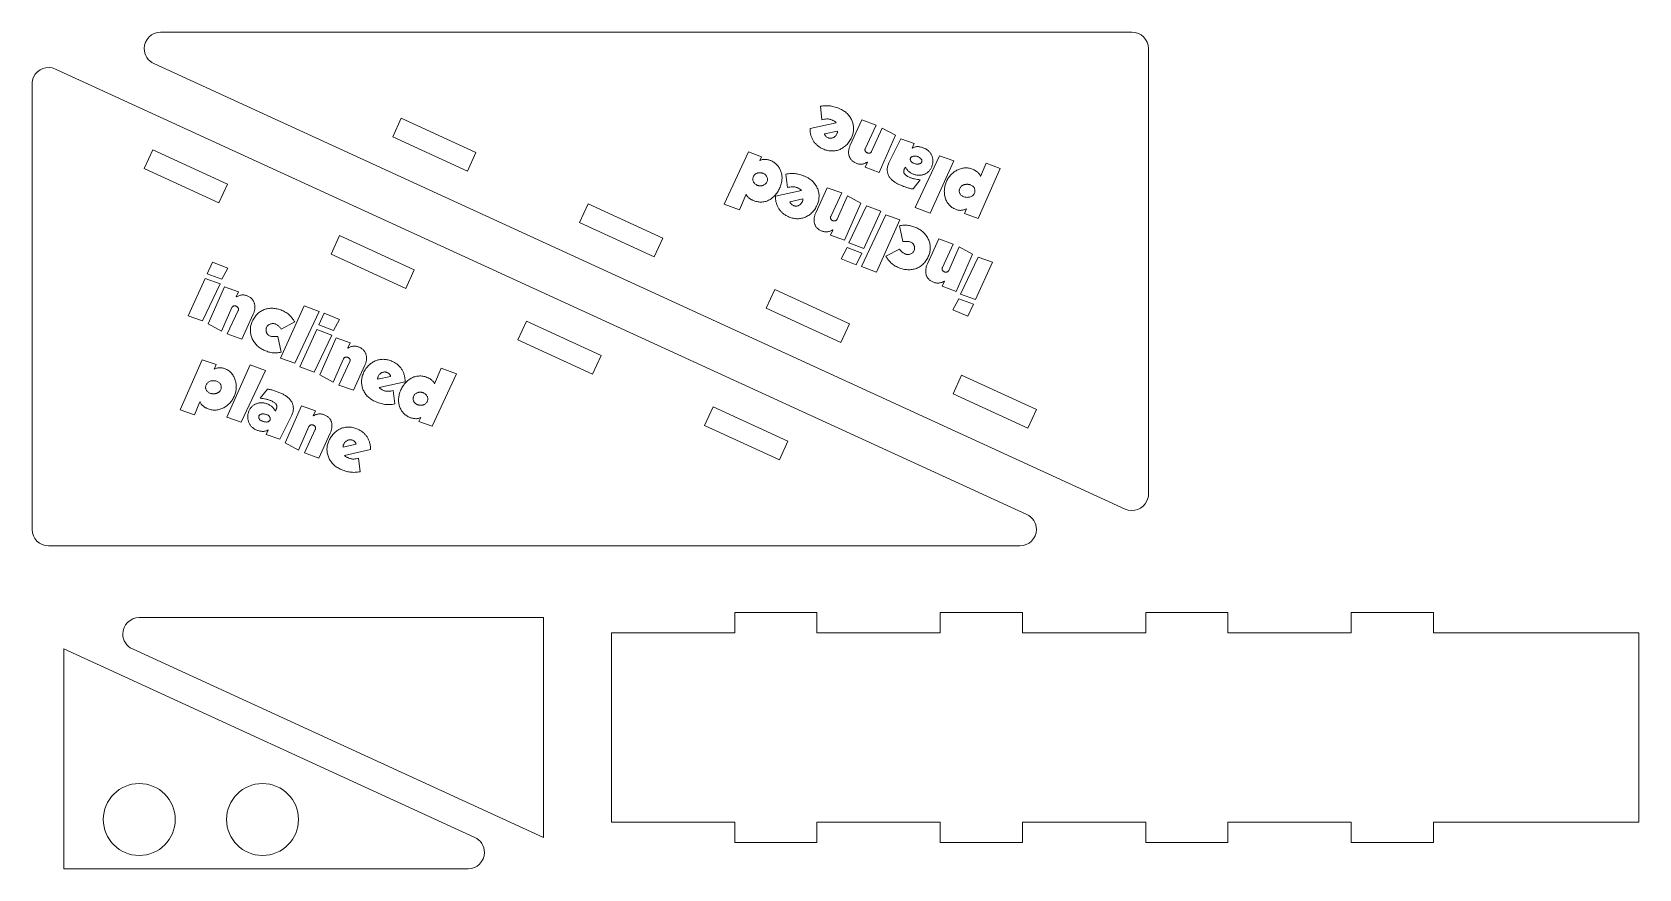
# Model space of a CAD drawing. Header units: inches. Extents: x 0.3 to 10.08, y -5.3 to -0.21.
import ezdxf

# ---------------------------------------------------------------- set-up
doc = ezdxf.new("R2010")
doc.units = ezdxf.units.IN
doc.header["$MEASUREMENT"] = 0
doc.layers.add('Layer 1', color=7, linetype='Continuous')

# ---------------------------------------------------------------- blocks, each defined once
blk = doc.blocks.new('block 2')
at = {"layer": 'Layer 1', "color": 7, "lineweight": 15, "true_color": 0xffffff}
blk.add_open_spline([(2.4074, -2.3067), (2.4087, -2.3043), (2.4099, -2.3019), (2.4114, -2.2996), (2.4129, -2.2973), (2.4147, -2.2952), (2.4166, -2.2933), (2.4185, -2.2914), (2.4206, -2.2896), (2.4228, -2.288), (2.425, -2.2864), (2.4273, -2.285), (2.4298, -2.2838), (2.4322, -2.2827), (2.4347, -2.2817), (2.4373, -2.2811), (2.4399, -2.2804), (2.4425, -2.2801), (2.4451, -2.2799), (2.4465, -2.2799), (2.4478, -2.2799), (2.4492, -2.28), (2.4505, -2.2801), (2.4518, -2.2803), (2.4531, -2.2806), (2.4544, -2.2808), (2.4558, -2.2812), (2.4571, -2.2816), (2.4584, -2.282), (2.4597, -2.2826), (2.461, -2.2831)], degree=3, knots=[0, 0, 0, 0, 1, 1, 1, 2, 2, 2, 3, 3, 3, 4, 4, 4, 5, 5, 5, 6, 6, 6, 7, 7, 7, 8, 8, 8, 9, 9, 9, 10, 10, 10, 10], dxfattribs=at)
blk = doc.blocks.new('block 3')
at = {"layer": 'Layer 1', "color": 7, "lineweight": 15, "true_color": 0xffffff}
blk.add_lwpolyline([(2.4825, -2.3068), (2.4035, -2.3244)], dxfattribs=at)
blk = doc.blocks.new('block 4')
at = {"layer": 'Layer 1', "color": 7, "lineweight": 15, "true_color": 0xffffff}
blk.add_open_spline([(2.461, -2.2831), (2.4636, -2.2844), (2.4662, -2.2857), (2.4686, -2.2873), (2.4708, -2.2887), (2.4728, -2.2904), (2.4747, -2.2922), (2.4756, -2.2932), (2.4764, -2.2941), (2.4772, -2.2951), (2.478, -2.2962), (2.4787, -2.2973), (2.4793, -2.2985), (2.48, -2.2998), (2.4807, -2.3011), (2.4812, -2.3024), (2.4817, -2.3038), (2.4821, -2.3053), (2.4825, -2.3068)], degree=3, knots=[0, 0, 0, 0, 1, 1, 1, 2, 2, 2, 3, 3, 3, 4, 4, 4, 5, 5, 5, 6, 6, 6, 6], dxfattribs=at)
blk = doc.blocks.new('block 5')
at = {"layer": 'Layer 1', "color": 7, "lineweight": 15, "true_color": 0xffffff}
blk.add_open_spline([(2.4035, -2.3244), (2.4035, -2.3231), (2.4035, -2.3219), (2.4035, -2.3207), (2.4036, -2.3195), (2.4036, -2.3183), (2.4038, -2.3172), (2.4039, -2.3165), (2.404, -2.3159), (2.4042, -2.3152), (2.4044, -2.3144), (2.4046, -2.3136), (2.4049, -2.3128), (2.4052, -2.3119), (2.4056, -2.3109), (2.406, -2.31), (2.4064, -2.3089), (2.4069, -2.3078), (2.4074, -2.3067)], degree=3, knots=[0, 0, 0, 0, 1, 1, 1, 2, 2, 2, 3, 3, 3, 4, 4, 4, 5, 5, 5, 6, 6, 6, 6], dxfattribs=at)
blk = doc.blocks.new('block 6')
at = {"layer": 'Layer 1', "color": 7, "lineweight": 15, "true_color": 0xffffff}
blk.add_open_spline([(2.6194, -2.4396), (2.6198, -2.4372), (2.6202, -2.4347), (2.6208, -2.4323), (2.6215, -2.4298), (2.6225, -2.4274), (2.6237, -2.4251), (2.6249, -2.4228), (2.6264, -2.4206), (2.6281, -2.4186), (2.6298, -2.4165), (2.6317, -2.4147), (2.6337, -2.413), (2.6359, -2.4113), (2.6382, -2.4099), (2.6406, -2.4086), (2.6431, -2.4073), (2.6458, -2.4062), (2.6485, -2.4053), (2.6499, -2.4048), (2.6514, -2.4044), (2.6529, -2.4041), (2.6544, -2.4038), (2.6559, -2.4036), (2.6575, -2.4034), (2.6591, -2.4033), (2.6607, -2.4032), (2.6624, -2.4032), (2.6641, -2.4032), (2.6658, -2.4033), (2.6674, -2.4034)], degree=3, knots=[0, 0, 0, 0, 1, 1, 1, 2, 2, 2, 3, 3, 3, 4, 4, 4, 5, 5, 5, 6, 6, 6, 7, 7, 7, 8, 8, 8, 9, 9, 9, 10, 10, 10, 10], dxfattribs=at)
blk = doc.blocks.new('block 7')
at = {"layer": 'Layer 1', "color": 7, "lineweight": 15, "true_color": 0xffffff}
blk.add_open_spline([(2.7086, -2.4466), (2.7082, -2.4491), (2.7079, -2.4517), (2.7072, -2.4541), (2.7065, -2.4566), (2.7055, -2.459), (2.7043, -2.4613), (2.7031, -2.4636), (2.7016, -2.4657), (2.7, -2.4677), (2.6983, -2.4697), (2.6964, -2.4716), (2.6943, -2.4732), (2.6922, -2.4749), (2.6899, -2.4763), (2.6875, -2.4775), (2.685, -2.4788), (2.6824, -2.4799), (2.6797, -2.4807), (2.6783, -2.4812), (2.6769, -2.4815), (2.6754, -2.4818), (2.6739, -2.4821), (2.6724, -2.4823), (2.6709, -2.4824), (2.6693, -2.4826), (2.6678, -2.4827), (2.6662, -2.4827), (2.6645, -2.4827), (2.6629, -2.4826), (2.6612, -2.4825)], degree=3, knots=[0, 0, 0, 0, 1, 1, 1, 2, 2, 2, 3, 3, 3, 4, 4, 4, 5, 5, 5, 6, 6, 6, 7, 7, 7, 8, 8, 8, 9, 9, 9, 10, 10, 10, 10], dxfattribs=at)
blk = doc.blocks.new('block 8')
at = {"layer": 'Layer 1', "color": 7, "lineweight": 15, "true_color": 0xffffff}
blk.add_open_spline([(2.6674, -2.4034), (2.6691, -2.4036), (2.6707, -2.4038), (2.6723, -2.4041), (2.6739, -2.4043), (2.6755, -2.4046), (2.677, -2.4051), (2.6785, -2.4054), (2.6799, -2.4059), (2.6813, -2.4065), (2.6827, -2.4071), (2.6841, -2.4077), (2.6854, -2.4084), (2.6879, -2.4097), (2.6904, -2.4112), (2.6927, -2.413), (2.6948, -2.4146), (2.6968, -2.4165), (2.6986, -2.4185), (2.7004, -2.4204), (2.702, -2.4226), (2.7033, -2.4248), (2.7047, -2.4271), (2.7057, -2.4295), (2.7065, -2.4319), (2.7074, -2.4343), (2.708, -2.4368), (2.7084, -2.4393), (2.7087, -2.4417), (2.7086, -2.4441), (2.7086, -2.4466)], degree=3, knots=[0, 0, 0, 0, 1, 1, 1, 2, 2, 2, 3, 3, 3, 4, 4, 4, 5, 5, 5, 6, 6, 6, 7, 7, 7, 8, 8, 8, 9, 9, 9, 10, 10, 10, 10], dxfattribs=at)
blk = doc.blocks.new('block 9')
at = {"layer": 'Layer 1', "color": 7, "lineweight": 15, "true_color": 0xffffff}
blk.add_open_spline([(2.6612, -2.4825), (2.6595, -2.4823), (2.6578, -2.4821), (2.6561, -2.4818), (2.6545, -2.4815), (2.653, -2.4812), (2.6514, -2.4808), (2.6499, -2.4804), (2.6484, -2.48), (2.6469, -2.4794), (2.6455, -2.4789), (2.6441, -2.4783), (2.6428, -2.4777), (2.6402, -2.4764), (2.6378, -2.4749), (2.6355, -2.4732), (2.6333, -2.4716), (2.6313, -2.4698), (2.6295, -2.4677), (2.6277, -2.4658), (2.6262, -2.4637), (2.6248, -2.4614), (2.6235, -2.4592), (2.6223, -2.457), (2.6214, -2.4546), (2.6205, -2.4522), (2.6199, -2.4497), (2.6196, -2.4472), (2.6193, -2.4447), (2.6194, -2.4422), (2.6194, -2.4396)], degree=3, knots=[0, 0, 0, 0, 1, 1, 1, 2, 2, 2, 3, 3, 3, 4, 4, 4, 5, 5, 5, 6, 6, 6, 7, 7, 7, 8, 8, 8, 9, 9, 9, 10, 10, 10, 10], dxfattribs=at)
blk = doc.blocks.new('block 10')
at = {"layer": 'Layer 1', "color": 7, "lineweight": 15, "true_color": 0xffffff}
blk.add_open_spline([(1.3572, -2.3736), (1.3572, -2.371), (1.3573, -2.3683), (1.3578, -2.3657), (1.3582, -2.3632), (1.359, -2.3607), (1.36, -2.3583), (1.3611, -2.3559), (1.3625, -2.3536), (1.3641, -2.3515), (1.3657, -2.3493), (1.3676, -2.3472), (1.3697, -2.3453), (1.3719, -2.3433), (1.3743, -2.3415), (1.3768, -2.34), (1.3794, -2.3385), (1.3822, -2.3373), (1.385, -2.3363), (1.3881, -2.3352), (1.3912, -2.3344), (1.3944, -2.3339), (1.3978, -2.3333), (1.4013, -2.3332), (1.4048, -2.333)], degree=3, knots=[0, 0, 0, 0, 1, 1, 1, 2, 2, 2, 3, 3, 3, 4, 4, 4, 5, 5, 5, 6, 6, 6, 7, 7, 7, 8, 8, 8, 8], dxfattribs=at)
blk = doc.blocks.new('block 11')
at = {"layer": 'Layer 1', "color": 7, "lineweight": 15, "true_color": 0xffffff}
blk.add_open_spline([(1.4048, -2.333), (1.4083, -2.3331), (1.4117, -2.3333), (1.4151, -2.3337), (1.4182, -2.3341), (1.4213, -2.3348), (1.4242, -2.3358), (1.427, -2.3367), (1.4298, -2.3379), (1.4323, -2.3394), (1.4348, -2.3408), (1.4372, -2.3425), (1.4394, -2.3444), (1.4415, -2.3462), (1.4434, -2.3482), (1.4451, -2.3504), (1.4467, -2.3524), (1.4481, -2.3547), (1.4492, -2.357), (1.4503, -2.3593), (1.4512, -2.3617), (1.4517, -2.3642), (1.4523, -2.3668), (1.4524, -2.3694), (1.4526, -2.372)], degree=3, knots=[0, 0, 0, 0, 1, 1, 1, 2, 2, 2, 3, 3, 3, 4, 4, 4, 5, 5, 5, 6, 6, 6, 7, 7, 7, 8, 8, 8, 8], dxfattribs=at)
blk = doc.blocks.new('block 12')
at = {"layer": 'Layer 1', "color": 7, "lineweight": 15, "true_color": 0xffffff}
blk.add_open_spline([(1.4526, -2.372), (1.4525, -2.3746), (1.4524, -2.3772), (1.452, -2.3798), (1.4515, -2.3822), (1.4508, -2.3847), (1.4497, -2.387), (1.4486, -2.3894), (1.4473, -2.3916), (1.4457, -2.3938), (1.444, -2.3961), (1.4421, -2.3982), (1.4401, -2.4001), (1.439, -2.4011), (1.4379, -2.4021), (1.4367, -2.403), (1.4355, -2.4039), (1.4343, -2.4047), (1.433, -2.4054), (1.4318, -2.4062), (1.4305, -2.4069), (1.4291, -2.4076), (1.4278, -2.4082), (1.4264, -2.4088), (1.4249, -2.4093), (1.4235, -2.4098), (1.422, -2.4103), (1.4205, -2.4106), (1.419, -2.4111), (1.4174, -2.4114), (1.4158, -2.4116), (1.4142, -2.4119), (1.4125, -2.4121), (1.4108, -2.4122), (1.4091, -2.4123), (1.4073, -2.4124), (1.4056, -2.4125)], degree=3, knots=[0, 0, 0, 0, 1, 1, 1, 2, 2, 2, 3, 3, 3, 4, 4, 4, 5, 5, 5, 6, 6, 6, 7, 7, 7, 8, 8, 8, 9, 9, 9, 10, 10, 10, 11, 11, 11, 12, 12, 12, 12], dxfattribs=at)
blk = doc.blocks.new('block 13')
at = {"layer": 'Layer 1', "color": 7, "lineweight": 15, "true_color": 0xffffff}
blk.add_open_spline([(1.4056, -2.4125), (1.4038, -2.4124), (1.402, -2.4124), (1.4002, -2.4123), (1.3985, -2.4122), (1.3968, -2.4121), (1.3951, -2.4118), (1.3935, -2.4116), (1.3919, -2.4113), (1.3903, -2.4109), (1.3887, -2.4105), (1.3872, -2.4101), (1.3857, -2.4096), (1.3829, -2.4086), (1.3802, -2.4073), (1.3775, -2.4059), (1.3751, -2.4045), (1.3727, -2.403), (1.3705, -2.4012), (1.3685, -2.3995), (1.3666, -2.3975), (1.3649, -2.3954), (1.3633, -2.3933), (1.3619, -2.3911), (1.3607, -2.3888), (1.3596, -2.3865), (1.3586, -2.384), (1.3581, -2.3815), (1.3575, -2.3789), (1.3573, -2.3762), (1.3572, -2.3736)], degree=3, knots=[0, 0, 0, 0, 1, 1, 1, 2, 2, 2, 3, 3, 3, 4, 4, 4, 5, 5, 5, 6, 6, 6, 7, 7, 7, 8, 8, 8, 9, 9, 9, 10, 10, 10, 10], dxfattribs=at)
blk = doc.blocks.new('block 14')
at = {"layer": 'Layer 1', "color": 7, "lineweight": 15, "true_color": 0xffffff}
blk.add_open_spline([(1.7095, -2.5817), (1.7069, -2.5809), (1.7043, -2.5801), (1.7018, -2.5791), (1.6996, -2.5782), (1.6974, -2.5772), (1.6953, -2.576), (1.6933, -2.5749), (1.6915, -2.5737), (1.6898, -2.5723), (1.6882, -2.5711), (1.6868, -2.5697), (1.6855, -2.5681), (1.6843, -2.5667), (1.6832, -2.5652), (1.6823, -2.5636), (1.6815, -2.5621), (1.6809, -2.5606), (1.6804, -2.559), (1.68, -2.5574), (1.6798, -2.5558), (1.6799, -2.5543), (1.6799, -2.5526), (1.6802, -2.551), (1.6805, -2.5494)], degree=3, knots=[0, 0, 0, 0, 1, 1, 1, 2, 2, 2, 3, 3, 3, 4, 4, 4, 5, 5, 5, 6, 6, 6, 7, 7, 7, 8, 8, 8, 8], dxfattribs=at)
blk = doc.blocks.new('block 15')
at = {"layer": 'Layer 1', "color": 7, "lineweight": 15, "true_color": 0xffffff}
blk.add_open_spline([(1.6805, -2.5494), (1.6811, -2.5479), (1.6817, -2.5464), (1.6826, -2.545), (1.6834, -2.5437), (1.6845, -2.5425), (1.6857, -2.5414), (1.687, -2.5403), (1.6885, -2.5393), (1.69, -2.5386), (1.6918, -2.5377), (1.6936, -2.5371), (1.6954, -2.5366), (1.6975, -2.536), (1.6995, -2.5356), (1.7016, -2.5354), (1.7037, -2.5351), (1.7059, -2.535), (1.708, -2.5351), (1.7102, -2.5351), (1.7125, -2.5354), (1.7147, -2.5358), (1.7171, -2.5362), (1.7194, -2.5367), (1.7217, -2.5373)], degree=3, knots=[0, 0, 0, 0, 1, 1, 1, 2, 2, 2, 3, 3, 3, 4, 4, 4, 5, 5, 5, 6, 6, 6, 7, 7, 7, 8, 8, 8, 8], dxfattribs=at)
blk = doc.blocks.new('block 16')
at = {"layer": 'Layer 1', "color": 7, "lineweight": 15, "true_color": 0xffffff}
blk.add_open_spline([(1.7217, -2.5373), (1.7245, -2.5381), (1.7273, -2.539), (1.73, -2.54), (1.7323, -2.5409), (1.7346, -2.542), (1.7367, -2.5433), (1.7386, -2.5444), (1.7404, -2.5457), (1.7421, -2.5472), (1.7435, -2.5485), (1.7448, -2.55), (1.746, -2.5516), (1.747, -2.553), (1.7478, -2.5546), (1.7486, -2.5562), (1.7493, -2.5576), (1.7499, -2.5591), (1.7502, -2.5606), (1.7506, -2.562), (1.7507, -2.5634), (1.7507, -2.5649), (1.7506, -2.5662), (1.7504, -2.5676), (1.7501, -2.569)], degree=3, knots=[0, 0, 0, 0, 1, 1, 1, 2, 2, 2, 3, 3, 3, 4, 4, 4, 5, 5, 5, 6, 6, 6, 7, 7, 7, 8, 8, 8, 8], dxfattribs=at)
blk = doc.blocks.new('block 17')
at = {"layer": 'Layer 1', "color": 7, "lineweight": 15, "true_color": 0xffffff}
blk.add_open_spline([(1.7501, -2.569), (1.7496, -2.5704), (1.7491, -2.5719), (1.7484, -2.5733), (1.7477, -2.5746), (1.7467, -2.5759), (1.7456, -2.577), (1.7444, -2.5781), (1.7431, -2.5791), (1.7418, -2.58), (1.7402, -2.581), (1.7385, -2.5817), (1.7368, -2.5824), (1.7349, -2.5831), (1.733, -2.5836), (1.731, -2.5839), (1.7289, -2.5842), (1.7267, -2.5843), (1.7246, -2.5843), (1.7221, -2.5842), (1.7197, -2.584), (1.7173, -2.5836), (1.7147, -2.5831), (1.7121, -2.5824), (1.7095, -2.5817)], degree=3, knots=[0, 0, 0, 0, 1, 1, 1, 2, 2, 2, 3, 3, 3, 4, 4, 4, 5, 5, 5, 6, 6, 6, 7, 7, 7, 8, 8, 8, 8], dxfattribs=at)
blk = doc.blocks.new('block 18')
at = {"layer": 'Layer 1', "color": 7, "lineweight": 15, "true_color": 0xffffff}
blk.add_open_spline([(2.1933, -2.7363), (2.1933, -2.7351), (2.1933, -2.7339), (2.1933, -2.7326), (2.1934, -2.7315), (2.1934, -2.7303), (2.1936, -2.7291), (2.1937, -2.7285), (2.1938, -2.7278), (2.194, -2.7272), (2.1942, -2.7264), (2.1944, -2.7256), (2.1947, -2.7248), (2.1951, -2.7238), (2.1954, -2.7229), (2.1958, -2.722), (2.1962, -2.7208), (2.1967, -2.7197), (2.1972, -2.7186)], degree=3, knots=[0, 0, 0, 0, 1, 1, 1, 2, 2, 2, 3, 3, 3, 4, 4, 4, 5, 5, 5, 6, 6, 6, 6], dxfattribs=at)
blk = doc.blocks.new('block 19')
at = {"layer": 'Layer 1', "color": 7, "lineweight": 15, "true_color": 0xffffff}
blk.add_open_spline([(2.1972, -2.7186), (2.1985, -2.7162), (2.1997, -2.7138), (2.2012, -2.7115), (2.2027, -2.7093), (2.2045, -2.7072), (2.2064, -2.7053), (2.2083, -2.7033), (2.2104, -2.7015), (2.2126, -2.6999), (2.2148, -2.6984), (2.2171, -2.697), (2.2196, -2.6958), (2.222, -2.6946), (2.2245, -2.6937), (2.2271, -2.693), (2.2297, -2.6924), (2.2323, -2.692), (2.2349, -2.6919), (2.2363, -2.6918), (2.2376, -2.6919), (2.239, -2.692), (2.2403, -2.6921), (2.2416, -2.6923), (2.2429, -2.6925), (2.2442, -2.6928), (2.2456, -2.6931), (2.2469, -2.6935), (2.2482, -2.694), (2.2495, -2.6945), (2.2508, -2.6951)], degree=3, knots=[0, 0, 0, 0, 1, 1, 1, 2, 2, 2, 3, 3, 3, 4, 4, 4, 5, 5, 5, 6, 6, 6, 7, 7, 7, 8, 8, 8, 9, 9, 9, 10, 10, 10, 10], dxfattribs=at)
blk = doc.blocks.new('block 20')
at = {"layer": 'Layer 1', "color": 7, "lineweight": 15, "true_color": 0xffffff}
blk.add_open_spline([(2.2508, -2.6951), (2.2534, -2.6964), (2.256, -2.6977), (2.2584, -2.6992), (2.2606, -2.7007), (2.2627, -2.7023), (2.2645, -2.7042), (2.2654, -2.7051), (2.2663, -2.7061), (2.267, -2.7071), (2.2678, -2.7082), (2.2685, -2.7093), (2.2692, -2.7105), (2.2698, -2.7117), (2.2705, -2.713), (2.271, -2.7144), (2.2715, -2.7158), (2.2719, -2.7173), (2.2724, -2.7188)], degree=3, knots=[0, 0, 0, 0, 1, 1, 1, 2, 2, 2, 3, 3, 3, 4, 4, 4, 5, 5, 5, 6, 6, 6, 6], dxfattribs=at)
blk = doc.blocks.new('block 21')
at = {"layer": 'Layer 1', "color": 7, "lineweight": 15, "true_color": 0xffffff}
blk.add_lwpolyline([(2.2724, -2.7188), (2.1933, -2.7363)], dxfattribs=at)
blk = doc.blocks.new('block 22')
at = {"layer": 'Layer 1', "color": 7, "lineweight": 15, "true_color": 0xffffff}
blk.add_lwpolyline([(1.9406, -2.4849), (1.8412, -2.7102)], dxfattribs=at)
blk = doc.blocks.new('block 23')
at = {"layer": 'Layer 1', "color": 7, "lineweight": 15, "true_color": 0xffffff}
blk.add_lwpolyline([(1.8412, -2.7102), (1.9223, -2.7546)], dxfattribs=at)
blk = doc.blocks.new('block 24')
at = {"layer": 'Layer 1', "color": 7, "lineweight": 15, "true_color": 0xffffff}
blk.add_lwpolyline([(1.9223, -2.7546), (1.9858, -2.6118)], dxfattribs=at)
blk = doc.blocks.new('block 25')
at = {"layer": 'Layer 1', "color": 7, "lineweight": 15, "true_color": 0xffffff}
blk.add_open_spline([(1.9858, -2.6118), (1.9865, -2.6105), (1.9871, -2.6093), (1.9879, -2.6082), (1.9886, -2.6072), (1.9895, -2.6062), (1.9905, -2.6054), (1.9915, -2.6046), (1.9926, -2.604), (1.9938, -2.6034), (1.995, -2.6029), (1.9963, -2.6025), (1.9976, -2.6022), (1.9989, -2.6019), (2.0002, -2.6017), (2.0016, -2.6016), (2.0029, -2.6015), (2.0042, -2.6015), (2.0055, -2.6017), (2.0068, -2.6018), (2.0081, -2.6021), (2.0094, -2.6024), (2.0107, -2.6028), (2.0119, -2.6033), (2.0132, -2.6038)], degree=3, knots=[0, 0, 0, 0, 1, 1, 1, 2, 2, 2, 3, 3, 3, 4, 4, 4, 5, 5, 5, 6, 6, 6, 7, 7, 7, 8, 8, 8, 8], dxfattribs=at)
blk = doc.blocks.new('block 26')
at = {"layer": 'Layer 1', "color": 7, "lineweight": 15, "true_color": 0xffffff}
blk.add_open_spline([(2.0132, -2.6038), (2.0144, -2.6045), (2.0157, -2.6051), (2.0169, -2.6059), (2.018, -2.6066), (2.0191, -2.6074), (2.02, -2.6084), (2.021, -2.6093), (2.0218, -2.6103), (2.0226, -2.6113), (2.0234, -2.6124), (2.0241, -2.6136), (2.0247, -2.6148), (2.0252, -2.616), (2.0257, -2.6172), (2.026, -2.6184), (2.0263, -2.6196), (2.0264, -2.6208), (2.0264, -2.6219), (2.0264, -2.6232), (2.0263, -2.6244), (2.0259, -2.6255), (2.0256, -2.6267), (2.0251, -2.6278), (2.0245, -2.629)], degree=3, knots=[0, 0, 0, 0, 1, 1, 1, 2, 2, 2, 3, 3, 3, 4, 4, 4, 5, 5, 5, 6, 6, 6, 7, 7, 7, 8, 8, 8, 8], dxfattribs=at)
blk = doc.blocks.new('block 27')
at = {"layer": 'Layer 1', "color": 7, "lineweight": 15, "true_color": 0xffffff}
blk.add_lwpolyline([(2.0245, -2.629), (1.9578, -2.7717)], dxfattribs=at)
blk = doc.blocks.new('block 28')
at = {"layer": 'Layer 1', "color": 7, "lineweight": 15, "true_color": 0xffffff}
blk.add_lwpolyline([(1.9578, -2.7717), (2.046, -2.8036)], dxfattribs=at)
blk = doc.blocks.new('block 29')
at = {"layer": 'Layer 1', "color": 7, "lineweight": 15, "true_color": 0xffffff}
blk.add_lwpolyline([(2.046, -2.8036), (2.1158, -2.6512)], dxfattribs=at)
blk = doc.blocks.new('block 30')
at = {"layer": 'Layer 1', "color": 7, "lineweight": 15, "true_color": 0xffffff}
blk.add_open_spline([(2.1158, -2.6512), (2.117, -2.6485), (2.1181, -2.6458), (2.1192, -2.643), (2.1202, -2.6403), (2.1211, -2.6376), (2.1219, -2.6348), (2.1227, -2.6321), (2.1234, -2.6294), (2.1239, -2.6267), (2.1245, -2.6239), (2.1249, -2.6212), (2.1253, -2.6185), (2.1256, -2.6158), (2.1258, -2.6131), (2.1259, -2.6105), (2.126, -2.6078), (2.126, -2.6052), (2.1258, -2.6026), (2.1257, -2.6001), (2.1254, -2.5975), (2.125, -2.595), (2.1246, -2.5925), (2.1241, -2.59), (2.1234, -2.5876), (2.1228, -2.5852), (2.1221, -2.5828), (2.1212, -2.5805), (2.1203, -2.5782), (2.1193, -2.5759), (2.1182, -2.5737), (2.117, -2.5715), (2.1157, -2.5694), (2.1144, -2.5673), (2.1129, -2.5653), (2.1114, -2.5633), (2.1098, -2.5614), (2.1081, -2.5594), (2.1063, -2.5575), (2.1044, -2.5558), (2.1025, -2.554), (2.1004, -2.5523), (2.0982, -2.5507), (2.096, -2.5491), (2.0936, -2.5476), (2.0912, -2.5462), (2.0886, -2.5447), (2.086, -2.5434), (2.0833, -2.5421)], degree=3, knots=[0, 0, 0, 0, 1, 1, 1, 2, 2, 2, 3, 3, 3, 4, 4, 4, 5, 5, 5, 6, 6, 6, 7, 7, 7, 8, 8, 8, 9, 9, 9, 10, 10, 10, 11, 11, 11, 12, 12, 12, 13, 13, 13, 14, 14, 14, 15, 15, 15, 16, 16, 16, 16], dxfattribs=at)
blk = doc.blocks.new('block 31')
at = {"layer": 'Layer 1', "color": 7, "lineweight": 15, "true_color": 0xffffff}
blk.add_open_spline([(2.0833, -2.5421), (2.0807, -2.5409), (2.078, -2.5398), (2.0752, -2.5388), (2.0726, -2.5379), (2.0699, -2.5372), (2.0672, -2.5366), (2.0644, -2.536), (2.0617, -2.5355), (2.0589, -2.5352), (2.0562, -2.5349), (2.0535, -2.5348), (2.0507, -2.5348), (2.0479, -2.5349), (2.045, -2.5351), (2.0422, -2.5356), (2.0391, -2.5361), (2.0361, -2.5369), (2.0331, -2.5378), (2.0298, -2.5388), (2.0266, -2.5401), (2.0234, -2.5415), (2.0199, -2.5431), (2.0166, -2.5448), (2.0132, -2.5466)], degree=3, knots=[0, 0, 0, 0, 1, 1, 1, 2, 2, 2, 3, 3, 3, 4, 4, 4, 5, 5, 5, 6, 6, 6, 7, 7, 7, 8, 8, 8, 8], dxfattribs=at)
blk = doc.blocks.new('block 32')
at = {"layer": 'Layer 1', "color": 7, "lineweight": 15, "true_color": 0xffffff}
blk.add_lwpolyline([(2.0132, -2.5466), (2.0116, -2.5459)], dxfattribs=at)
blk = doc.blocks.new('block 33')
at = {"layer": 'Layer 1', "color": 7, "lineweight": 15, "true_color": 0xffffff}
blk.add_lwpolyline([(2.0116, -2.5459), (2.0255, -2.5156)], dxfattribs=at)
blk = doc.blocks.new('block 34')
at = {"layer": 'Layer 1', "color": 7, "lineweight": 15, "true_color": 0xffffff}
blk.add_lwpolyline([(2.0255, -2.5156), (1.9406, -2.4849)], dxfattribs=at)
blk = doc.blocks.new('block 35')
at = {"layer": 'Layer 1', "color": 7, "lineweight": 15, "true_color": 0xffffff}
blk.add_lwpolyline([(1.8083, -2.6894), (1.8808, -2.5426)], dxfattribs=at)
blk = doc.blocks.new('block 36')
at = {"layer": 'Layer 1', "color": 7, "lineweight": 15, "true_color": 0xffffff}
blk.add_open_spline([(1.8808, -2.5426), (1.8825, -2.5388), (1.8842, -2.535), (1.8856, -2.5311), (1.887, -2.5275), (1.8881, -2.5238), (1.889, -2.52), (1.8898, -2.5165), (1.8904, -2.513), (1.8907, -2.5094), (1.8911, -2.506), (1.8912, -2.5026), (1.8911, -2.4992), (1.891, -2.4959), (1.8906, -2.4927), (1.8901, -2.4894), (1.8896, -2.4863), (1.889, -2.4832), (1.8881, -2.4801), (1.8873, -2.4771), (1.8862, -2.4741), (1.885, -2.4712), (1.8838, -2.4682), (1.8824, -2.4654), (1.8809, -2.4626), (1.8793, -2.4599), (1.8776, -2.4571), (1.8758, -2.4545), (1.874, -2.4519), (1.872, -2.4494), (1.8699, -2.4469), (1.8677, -2.4444), (1.8654, -2.4421), (1.8629, -2.4398), (1.8605, -2.4374), (1.8578, -2.4352), (1.8552, -2.4331), (1.8525, -2.4309), (1.8497, -2.4288), (1.8468, -2.4269), (1.8439, -2.4248), (1.841, -2.4229), (1.838, -2.4211), (1.8351, -2.4193), (1.832, -2.4175), (1.8289, -2.4159), (1.8258, -2.4143), (1.8226, -2.4128), (1.8195, -2.4112)], degree=3, knots=[0, 0, 0, 0, 1, 1, 1, 2, 2, 2, 3, 3, 3, 4, 4, 4, 5, 5, 5, 6, 6, 6, 7, 7, 7, 8, 8, 8, 9, 9, 9, 10, 10, 10, 11, 11, 11, 12, 12, 12, 13, 13, 13, 14, 14, 14, 15, 15, 15, 16, 16, 16, 16], dxfattribs=at)
blk = doc.blocks.new('block 37')
at = {"layer": 'Layer 1', "color": 7, "lineweight": 15, "true_color": 0xffffff}
blk.add_open_spline([(1.8195, -2.4112), (1.8124, -2.4081), (1.8053, -2.405), (1.7982, -2.4021), (1.7911, -2.3993), (1.784, -2.3967), (1.7768, -2.3943), (1.7732, -2.3931), (1.7696, -2.3919), (1.766, -2.3909), (1.7625, -2.3899), (1.7589, -2.3889), (1.7553, -2.3881), (1.7518, -2.3872), (1.7482, -2.3864), (1.7446, -2.3857), (1.7411, -2.385), (1.7375, -2.3844), (1.7339, -2.3839)], degree=3, knots=[0, 0, 0, 0, 1, 1, 1, 2, 2, 2, 3, 3, 3, 4, 4, 4, 5, 5, 5, 6, 6, 6, 6], dxfattribs=at)
blk = doc.blocks.new('block 38')
at = {"layer": 'Layer 1', "color": 7, "lineweight": 15, "true_color": 0xffffff}
blk.add_lwpolyline([(1.7339, -2.3839), (1.6899, -2.4395)], dxfattribs=at)
blk = doc.blocks.new('block 39')
at = {"layer": 'Layer 1', "color": 7, "lineweight": 15, "true_color": 0xffffff}
blk.add_open_spline([(1.6899, -2.4395), (1.6957, -2.4403), (1.7014, -2.4411), (1.7072, -2.442), (1.7128, -2.4429), (1.7184, -2.4439), (1.724, -2.4451), (1.7268, -2.4457), (1.7296, -2.4463), (1.7323, -2.447), (1.7352, -2.4478), (1.738, -2.4486), (1.7407, -2.4495), (1.7436, -2.4505), (1.7465, -2.4515), (1.7493, -2.4526), (1.7522, -2.4537), (1.755, -2.455), (1.7579, -2.4563)], degree=3, knots=[0, 0, 0, 0, 1, 1, 1, 2, 2, 2, 3, 3, 3, 4, 4, 4, 5, 5, 5, 6, 6, 6, 6], dxfattribs=at)
blk = doc.blocks.new('block 40')
at = {"layer": 'Layer 1', "color": 7, "lineweight": 15, "true_color": 0xffffff}
blk.add_open_spline([(1.7579, -2.4563), (1.7609, -2.4577), (1.7638, -2.4592), (1.7667, -2.4608), (1.7693, -2.4623), (1.7719, -2.4639), (1.7743, -2.4656), (1.7766, -2.4672), (1.7787, -2.4689), (1.7807, -2.4708), (1.7826, -2.4725), (1.7843, -2.4743), (1.7859, -2.4763), (1.7866, -2.4773), (1.7873, -2.4782), (1.7879, -2.4793), (1.7885, -2.4803), (1.7889, -2.4813), (1.7893, -2.4824), (1.7897, -2.4835), (1.7901, -2.4846), (1.7903, -2.4857), (1.7905, -2.4869), (1.7906, -2.4881), (1.7906, -2.4893), (1.7907, -2.4906), (1.7906, -2.4918), (1.7905, -2.4931), (1.7903, -2.4944), (1.7901, -2.4958), (1.7898, -2.4971), (1.7894, -2.4985), (1.789, -2.4999), (1.7885, -2.5013), (1.788, -2.5028), (1.7873, -2.5042), (1.7867, -2.5057)], degree=3, knots=[0, 0, 0, 0, 1, 1, 1, 2, 2, 2, 3, 3, 3, 4, 4, 4, 5, 5, 5, 6, 6, 6, 7, 7, 7, 8, 8, 8, 9, 9, 9, 10, 10, 10, 11, 11, 11, 12, 12, 12, 12], dxfattribs=at)
blk = doc.blocks.new('block 41')
at = {"layer": 'Layer 1', "color": 7, "lineweight": 15, "true_color": 0xffffff}
blk.add_lwpolyline([(1.7867, -2.5057), (1.7813, -2.5175)], dxfattribs=at)
blk = doc.blocks.new('block 42')
at = {"layer": 'Layer 1', "color": 7, "lineweight": 15, "true_color": 0xffffff}
blk.add_open_spline([(1.7813, -2.5175), (1.7803, -2.5157), (1.7793, -2.5139), (1.7782, -2.5122), (1.7771, -2.5103), (1.7759, -2.5085), (1.7746, -2.5068), (1.7733, -2.5049), (1.7719, -2.5031), (1.7704, -2.5014), (1.7689, -2.4995), (1.7674, -2.4977), (1.7657, -2.4959), (1.764, -2.494), (1.7621, -2.4922), (1.7602, -2.4906), (1.7582, -2.4888), (1.756, -2.4871), (1.7537, -2.4855), (1.7513, -2.4839), (1.7488, -2.4823), (1.7462, -2.4809), (1.7434, -2.4794), (1.7405, -2.478), (1.7377, -2.4766)], degree=3, knots=[0, 0, 0, 0, 1, 1, 1, 2, 2, 2, 3, 3, 3, 4, 4, 4, 5, 5, 5, 6, 6, 6, 7, 7, 7, 8, 8, 8, 8], dxfattribs=at)
blk = doc.blocks.new('block 43')
at = {"layer": 'Layer 1', "color": 7, "lineweight": 15, "true_color": 0xffffff}
blk.add_open_spline([(1.7377, -2.4766), (1.7348, -2.4753), (1.7319, -2.4741), (1.729, -2.473), (1.7262, -2.472), (1.7233, -2.4711), (1.7204, -2.4704), (1.7175, -2.4696), (1.7146, -2.469), (1.7116, -2.4685), (1.7088, -2.4681), (1.7059, -2.4678), (1.703, -2.4676), (1.7001, -2.4674), (1.6972, -2.4674), (1.6944, -2.4675), (1.6916, -2.4675), (1.6888, -2.4677), (1.6861, -2.468), (1.6834, -2.4684), (1.6807, -2.4689), (1.678, -2.4695), (1.6753, -2.4701), (1.6727, -2.4708), (1.6701, -2.4716), (1.6676, -2.4724), (1.6651, -2.4734), (1.6626, -2.4745), (1.6602, -2.4756), (1.6578, -2.4768), (1.6555, -2.4781), (1.6531, -2.4794), (1.6508, -2.4808), (1.6486, -2.4824), (1.6464, -2.484), (1.6443, -2.4856), (1.6422, -2.4874), (1.6402, -2.4892), (1.6382, -2.4911), (1.6363, -2.4931), (1.6344, -2.4951), (1.6327, -2.4972), (1.631, -2.4995), (1.6294, -2.5017), (1.6278, -2.5041), (1.6264, -2.5065), (1.6249, -2.509), (1.6237, -2.5116), (1.6224, -2.5142)], degree=3, knots=[0, 0, 0, 0, 1, 1, 1, 2, 2, 2, 3, 3, 3, 4, 4, 4, 5, 5, 5, 6, 6, 6, 7, 7, 7, 8, 8, 8, 9, 9, 9, 10, 10, 10, 11, 11, 11, 12, 12, 12, 13, 13, 13, 14, 14, 14, 15, 15, 15, 16, 16, 16, 16], dxfattribs=at)
blk = doc.blocks.new('block 44')
at = {"layer": 'Layer 1', "color": 7, "lineweight": 15, "true_color": 0xffffff}
blk.add_open_spline([(1.6224, -2.5142), (1.6211, -2.5173), (1.6198, -2.5203), (1.6186, -2.5235), (1.6175, -2.5264), (1.6166, -2.5295), (1.6159, -2.5326), (1.6151, -2.5355), (1.6145, -2.5385), (1.614, -2.5416), (1.6136, -2.5446), (1.6134, -2.5476), (1.6133, -2.5506), (1.6132, -2.5535), (1.6132, -2.5564), (1.6134, -2.5594), (1.6136, -2.5622), (1.6139, -2.565), (1.6144, -2.5678), (1.6148, -2.5706), (1.6154, -2.5733), (1.616, -2.576), (1.6167, -2.5787), (1.6175, -2.5813), (1.6185, -2.5839), (1.6194, -2.5865), (1.6206, -2.589), (1.6218, -2.5914), (1.623, -2.5939), (1.6243, -2.5963), (1.6257, -2.5986), (1.6272, -2.6009), (1.6287, -2.6031), (1.6304, -2.6053), (1.6321, -2.6075), (1.6339, -2.6096), (1.6358, -2.6116), (1.6377, -2.6137), (1.6398, -2.6156), (1.6419, -2.6174), (1.644, -2.6192), (1.6462, -2.6209), (1.6484, -2.6225), (1.6507, -2.6242), (1.6531, -2.6257), (1.6555, -2.6271), (1.658, -2.6285), (1.6606, -2.6298), (1.6631, -2.631)], degree=3, knots=[0, 0, 0, 0, 1, 1, 1, 2, 2, 2, 3, 3, 3, 4, 4, 4, 5, 5, 5, 6, 6, 6, 7, 7, 7, 8, 8, 8, 9, 9, 9, 10, 10, 10, 11, 11, 11, 12, 12, 12, 13, 13, 13, 14, 14, 14, 15, 15, 15, 16, 16, 16, 16], dxfattribs=at)
blk = doc.blocks.new('block 45')
at = {"layer": 'Layer 1', "color": 7, "lineweight": 15, "true_color": 0xffffff}
blk.add_open_spline([(1.6631, -2.631), (1.6663, -2.6324), (1.6694, -2.6337), (1.6726, -2.6349), (1.6757, -2.6361), (1.6789, -2.637), (1.6821, -2.6379), (1.6852, -2.6387), (1.6884, -2.6394), (1.6915, -2.64), (1.6947, -2.6406), (1.6978, -2.641), (1.701, -2.6412), (1.7042, -2.6415), (1.7073, -2.6415), (1.7104, -2.6413), (1.7136, -2.6411), (1.7167, -2.6406), (1.7197, -2.6399), (1.7228, -2.6392), (1.7258, -2.6382), (1.7287, -2.637), (1.7317, -2.6358), (1.7346, -2.6343), (1.7375, -2.6327)], degree=3, knots=[0, 0, 0, 0, 1, 1, 1, 2, 2, 2, 3, 3, 3, 4, 4, 4, 5, 5, 5, 6, 6, 6, 7, 7, 7, 8, 8, 8, 8], dxfattribs=at)
blk = doc.blocks.new('block 46')
at = {"layer": 'Layer 1', "color": 7, "lineweight": 15, "true_color": 0xffffff}
blk.add_lwpolyline([(1.7375, -2.6327), (1.7384, -2.6331)], dxfattribs=at)
blk = doc.blocks.new('block 47')
at = {"layer": 'Layer 1', "color": 7, "lineweight": 15, "true_color": 0xffffff}
blk.add_lwpolyline([(1.7384, -2.6331), (1.7261, -2.6598)], dxfattribs=at)
blk = doc.blocks.new('block 48')
at = {"layer": 'Layer 1', "color": 7, "lineweight": 15, "true_color": 0xffffff}
blk.add_lwpolyline([(1.7261, -2.6598), (1.8083, -2.6894)], dxfattribs=at)
blk = doc.blocks.new('block 49')
at = {"layer": 'Layer 1', "color": 7, "lineweight": 15, "true_color": 0xffffff}
blk.add_lwpolyline([(2.7891, -2.2564), (2.7498, -2.3516)], dxfattribs=at)
blk = doc.blocks.new('block 50')
at = {"layer": 'Layer 1', "color": 7, "lineweight": 15, "true_color": 0xffffff}
blk.add_open_spline([(2.7498, -2.3516), (2.7488, -2.3497), (2.7478, -2.3477), (2.7467, -2.3458), (2.7456, -2.3439), (2.7444, -2.3421), (2.743, -2.3403), (2.7416, -2.3386), (2.7402, -2.3369), (2.7386, -2.3353), (2.737, -2.3337), (2.7353, -2.3322), (2.7336, -2.3307), (2.7318, -2.3292), (2.73, -2.3278), (2.7281, -2.3264), (2.7263, -2.3251), (2.7244, -2.3238), (2.7224, -2.3225), (2.7204, -2.3213), (2.7184, -2.3201), (2.7163, -2.3189), (2.7143, -2.3178), (2.7121, -2.3168), (2.71, -2.3158)], degree=3, knots=[0, 0, 0, 0, 1, 1, 1, 2, 2, 2, 3, 3, 3, 4, 4, 4, 5, 5, 5, 6, 6, 6, 7, 7, 7, 8, 8, 8, 8], dxfattribs=at)
blk = doc.blocks.new('block 51')
at = {"layer": 'Layer 1', "color": 7, "lineweight": 15, "true_color": 0xffffff}
blk.add_open_spline([(2.71, -2.3158), (2.7057, -2.314), (2.7014, -2.3121), (2.6971, -2.3106), (2.6929, -2.3091), (2.6886, -2.3079), (2.6843, -2.307), (2.6802, -2.306), (2.676, -2.3053), (2.6717, -2.3049), (2.6676, -2.3045), (2.6634, -2.3043), (2.6593, -2.3043), (2.6552, -2.3044), (2.6512, -2.3046), (2.6472, -2.3051), (2.6432, -2.3056), (2.6393, -2.3063), (2.6354, -2.3072), (2.6316, -2.3081), (2.6278, -2.3092), (2.6241, -2.3105), (2.6204, -2.3119), (2.6167, -2.3134), (2.6132, -2.3151), (2.6096, -2.3168), (2.6061, -2.3187), (2.6027, -2.3208), (2.5993, -2.3229), (2.596, -2.3252), (2.5928, -2.3277), (2.5895, -2.3301), (2.5863, -2.3328), (2.5833, -2.3355), (2.5802, -2.3384), (2.5772, -2.3413), (2.5743, -2.3444), (2.5714, -2.3476), (2.5686, -2.3508), (2.566, -2.3542), (2.5633, -2.3576), (2.5608, -2.3612), (2.5584, -2.3648), (2.5559, -2.3685), (2.5536, -2.3723), (2.5515, -2.3762), (2.5493, -2.3802), (2.5473, -2.3844), (2.5453, -2.3885)], degree=3, knots=[0, 0, 0, 0, 1, 1, 1, 2, 2, 2, 3, 3, 3, 4, 4, 4, 5, 5, 5, 6, 6, 6, 7, 7, 7, 8, 8, 8, 9, 9, 9, 10, 10, 10, 11, 11, 11, 12, 12, 12, 13, 13, 13, 14, 14, 14, 15, 15, 15, 16, 16, 16, 16], dxfattribs=at)
blk = doc.blocks.new('block 52')
at = {"layer": 'Layer 1', "color": 7, "lineweight": 15, "true_color": 0xffffff}
blk.add_open_spline([(2.5453, -2.3885), (2.5433, -2.3931), (2.5413, -2.3977), (2.5396, -2.4024), (2.538, -2.4068), (2.5365, -2.4113), (2.5353, -2.4159), (2.5342, -2.4203), (2.5332, -2.4248), (2.5325, -2.4293), (2.5318, -2.4337), (2.5313, -2.4381), (2.5311, -2.4425), (2.5308, -2.4467), (2.5308, -2.451), (2.5309, -2.4552), (2.5311, -2.4593), (2.5314, -2.4634), (2.5319, -2.4674), (2.5324, -2.4714), (2.5331, -2.4753), (2.534, -2.4792), (2.5349, -2.483), (2.536, -2.4867), (2.5372, -2.4903), (2.5385, -2.4939), (2.5399, -2.4975), (2.5415, -2.5009), (2.5431, -2.5043), (2.5448, -2.5076), (2.5467, -2.5108), (2.5486, -2.514), (2.5506, -2.5171), (2.5528, -2.5201), (2.555, -2.5231), (2.5573, -2.526), (2.5598, -2.5288), (2.5623, -2.5315), (2.5649, -2.5341), (2.5677, -2.5366), (2.5703, -2.539), (2.5731, -2.5413), (2.5761, -2.5435), (2.579, -2.5457), (2.582, -2.5477), (2.5852, -2.5495), (2.5883, -2.5514), (2.5916, -2.553), (2.5949, -2.5546)], degree=3, knots=[0, 0, 0, 0, 1, 1, 1, 2, 2, 2, 3, 3, 3, 4, 4, 4, 5, 5, 5, 6, 6, 6, 7, 7, 7, 8, 8, 8, 9, 9, 9, 10, 10, 10, 11, 11, 11, 12, 12, 12, 13, 13, 13, 14, 14, 14, 15, 15, 15, 16, 16, 16, 16], dxfattribs=at)
blk = doc.blocks.new('block 53')
at = {"layer": 'Layer 1', "color": 7, "lineweight": 15, "true_color": 0xffffff}
blk.add_open_spline([(2.5949, -2.5546), (2.5977, -2.5558), (2.6005, -2.557), (2.6033, -2.558), (2.6062, -2.5591), (2.6091, -2.5599), (2.612, -2.5607), (2.615, -2.5615), (2.618, -2.5621), (2.6211, -2.5626), (2.6241, -2.5632), (2.6272, -2.5636), (2.6304, -2.5639), (2.6334, -2.5642), (2.6365, -2.5643), (2.6396, -2.5642), (2.6425, -2.564), (2.6455, -2.5637), (2.6484, -2.5632), (2.6512, -2.5626), (2.654, -2.5619), (2.6567, -2.5609), (2.6594, -2.5599), (2.662, -2.5586), (2.6646, -2.5574)], degree=3, knots=[0, 0, 0, 0, 1, 1, 1, 2, 2, 2, 3, 3, 3, 4, 4, 4, 5, 5, 5, 6, 6, 6, 7, 7, 7, 8, 8, 8, 8], dxfattribs=at)
blk = doc.blocks.new('block 54')
at = {"layer": 'Layer 1', "color": 7, "lineweight": 15, "true_color": 0xffffff}
blk.add_lwpolyline([(2.6646, -2.5574), (2.6654, -2.5578)], dxfattribs=at)
blk = doc.blocks.new('block 55')
at = {"layer": 'Layer 1', "color": 7, "lineweight": 15, "true_color": 0xffffff}
blk.add_lwpolyline([(2.6654, -2.5578), (2.6551, -2.5802)], dxfattribs=at)
blk = doc.blocks.new('block 56')
at = {"layer": 'Layer 1', "color": 7, "lineweight": 15, "true_color": 0xffffff}
blk.add_lwpolyline([(2.6551, -2.5802), (2.7346, -2.6104)], dxfattribs=at)
blk = doc.blocks.new('block 57')
at = {"layer": 'Layer 1', "color": 7, "lineweight": 15, "true_color": 0xffffff}
blk.add_lwpolyline([(2.7346, -2.6104), (2.8829, -2.2907)], dxfattribs=at)
blk = doc.blocks.new('block 58')
at = {"layer": 'Layer 1', "color": 7, "lineweight": 15, "true_color": 0xffffff}
blk.add_lwpolyline([(2.8829, -2.2907), (2.7891, -2.2564)], dxfattribs=at)
blk = doc.blocks.new('block 59')
at = {"layer": 'Layer 1', "color": 7, "lineweight": 15, "true_color": 0xffffff}
blk.add_lwpolyline([(2.1508, -2.0729), (2.0513, -2.2983)], dxfattribs=at)
blk = doc.blocks.new('block 60')
at = {"layer": 'Layer 1', "color": 7, "lineweight": 15, "true_color": 0xffffff}
blk.add_lwpolyline([(2.0513, -2.2983), (2.1325, -2.3426)], dxfattribs=at)
blk = doc.blocks.new('block 61')
at = {"layer": 'Layer 1', "color": 7, "lineweight": 15, "true_color": 0xffffff}
blk.add_lwpolyline([(2.1325, -2.3426), (2.196, -2.1998)], dxfattribs=at)
blk = doc.blocks.new('block 62')
at = {"layer": 'Layer 1', "color": 7, "lineweight": 15, "true_color": 0xffffff}
blk.add_open_spline([(2.196, -2.1998), (2.1966, -2.1986), (2.1973, -2.1974), (2.1981, -2.1962), (2.1988, -2.1952), (2.1997, -2.1943), (2.2007, -2.1935), (2.2017, -2.1927), (2.2028, -2.192), (2.204, -2.1915), (2.2052, -2.1909), (2.2064, -2.1905), (2.2077, -2.1902), (2.2091, -2.1899), (2.2104, -2.1897), (2.2118, -2.1897), (2.2131, -2.1896), (2.2144, -2.1896), (2.2157, -2.1897), (2.217, -2.1898), (2.2183, -2.1901), (2.2196, -2.1905), (2.2209, -2.1909), (2.2221, -2.1914), (2.2234, -2.1919)], degree=3, knots=[0, 0, 0, 0, 1, 1, 1, 2, 2, 2, 3, 3, 3, 4, 4, 4, 5, 5, 5, 6, 6, 6, 7, 7, 7, 8, 8, 8, 8], dxfattribs=at)
blk = doc.blocks.new('block 63')
at = {"layer": 'Layer 1', "color": 7, "lineweight": 15, "true_color": 0xffffff}
blk.add_open_spline([(2.2234, -2.1919), (2.2246, -2.1925), (2.2259, -2.1932), (2.2271, -2.1939), (2.2282, -2.1947), (2.2292, -2.1955), (2.2302, -2.1964), (2.2311, -2.1973), (2.232, -2.1983), (2.2328, -2.1994), (2.2336, -2.2005), (2.2343, -2.2016), (2.2349, -2.2028), (2.2354, -2.204), (2.2359, -2.2052), (2.2362, -2.2065), (2.2365, -2.2076), (2.2366, -2.2088), (2.2366, -2.21), (2.2366, -2.2112), (2.2364, -2.2124), (2.2361, -2.2136), (2.2358, -2.2148), (2.2352, -2.2159), (2.2347, -2.217)], degree=3, knots=[0, 0, 0, 0, 1, 1, 1, 2, 2, 2, 3, 3, 3, 4, 4, 4, 5, 5, 5, 6, 6, 6, 7, 7, 7, 8, 8, 8, 8], dxfattribs=at)
blk = doc.blocks.new('block 64')
at = {"layer": 'Layer 1', "color": 7, "lineweight": 15, "true_color": 0xffffff}
blk.add_lwpolyline([(2.2347, -2.217), (2.1679, -2.3597)], dxfattribs=at)
blk = doc.blocks.new('block 65')
at = {"layer": 'Layer 1', "color": 7, "lineweight": 15, "true_color": 0xffffff}
blk.add_lwpolyline([(2.1679, -2.3597), (2.2562, -2.3916)], dxfattribs=at)
blk = doc.blocks.new('block 66')
at = {"layer": 'Layer 1', "color": 7, "lineweight": 15, "true_color": 0xffffff}
blk.add_lwpolyline([(2.2562, -2.3916), (2.326, -2.2393)], dxfattribs=at)
blk = doc.blocks.new('block 67')
at = {"layer": 'Layer 1', "color": 7, "lineweight": 15, "true_color": 0xffffff}
blk.add_open_spline([(2.326, -2.2393), (2.3271, -2.2366), (2.3283, -2.2338), (2.3294, -2.2311), (2.3304, -2.2284), (2.3313, -2.2256), (2.3321, -2.2229), (2.3329, -2.2202), (2.3336, -2.2174), (2.3341, -2.2147), (2.3347, -2.212), (2.3351, -2.2093), (2.3355, -2.2065), (2.3358, -2.2039), (2.336, -2.2012), (2.3361, -2.1985), (2.3362, -2.1959), (2.3362, -2.1933), (2.336, -2.1907), (2.3359, -2.1881), (2.3356, -2.1856), (2.3352, -2.1831), (2.3348, -2.1806), (2.3343, -2.1781), (2.3336, -2.1757), (2.333, -2.1732), (2.3323, -2.1708), (2.3314, -2.1685), (2.3305, -2.1662), (2.3295, -2.164), (2.3284, -2.1618), (2.3272, -2.1596), (2.3259, -2.1574), (2.3245, -2.1554), (2.3231, -2.1533), (2.3216, -2.1513), (2.32, -2.1494), (2.3183, -2.1475), (2.3165, -2.1456), (2.3146, -2.1438), (2.3127, -2.142), (2.3106, -2.1403), (2.3084, -2.1388), (2.3062, -2.1371), (2.3038, -2.1356), (2.3014, -2.1342), (2.2988, -2.1328), (2.2962, -2.1315), (2.2935, -2.1302)], degree=3, knots=[0, 0, 0, 0, 1, 1, 1, 2, 2, 2, 3, 3, 3, 4, 4, 4, 5, 5, 5, 6, 6, 6, 7, 7, 7, 8, 8, 8, 9, 9, 9, 10, 10, 10, 11, 11, 11, 12, 12, 12, 13, 13, 13, 14, 14, 14, 15, 15, 15, 16, 16, 16, 16], dxfattribs=at)
blk = doc.blocks.new('block 68')
at = {"layer": 'Layer 1', "color": 7, "lineweight": 15, "true_color": 0xffffff}
blk.add_open_spline([(2.2935, -2.1302), (2.2909, -2.129), (2.2882, -2.1278), (2.2854, -2.1269), (2.2828, -2.126), (2.2801, -2.1252), (2.2773, -2.1246), (2.2746, -2.124), (2.2719, -2.1236), (2.2691, -2.1233), (2.2664, -2.123), (2.2636, -2.1228), (2.2609, -2.1229), (2.258, -2.1229), (2.2552, -2.1232), (2.2524, -2.1236), (2.2493, -2.1241), (2.2463, -2.1249), (2.2433, -2.1258), (2.24, -2.1269), (2.2368, -2.1281), (2.2336, -2.1295), (2.2301, -2.1311), (2.2267, -2.1329), (2.2234, -2.1347)], degree=3, knots=[0, 0, 0, 0, 1, 1, 1, 2, 2, 2, 3, 3, 3, 4, 4, 4, 5, 5, 5, 6, 6, 6, 7, 7, 7, 8, 8, 8, 8], dxfattribs=at)
blk = doc.blocks.new('block 69')
at = {"layer": 'Layer 1', "color": 7, "lineweight": 15, "true_color": 0xffffff}
blk.add_lwpolyline([(2.2234, -2.1347), (2.2218, -2.134)], dxfattribs=at)
blk = doc.blocks.new('block 70')
at = {"layer": 'Layer 1', "color": 7, "lineweight": 15, "true_color": 0xffffff}
blk.add_lwpolyline([(2.2218, -2.134), (2.2357, -2.1037)], dxfattribs=at)
blk = doc.blocks.new('block 71')
at = {"layer": 'Layer 1', "color": 7, "lineweight": 15, "true_color": 0xffffff}
blk.add_lwpolyline([(2.2357, -2.1037), (2.1508, -2.0729)], dxfattribs=at)
blk = doc.blocks.new('block 72')
at = {"layer": 'Layer 1', "color": 7, "lineweight": 15, "true_color": 0xffffff}
blk.add_lwpolyline([(2.1344, -2.0272), (2.1709, -1.9601)], dxfattribs=at)
blk = doc.blocks.new('block 73')
at = {"layer": 'Layer 1', "color": 7, "lineweight": 15, "true_color": 0xffffff}
blk.add_lwpolyline([(2.1709, -1.9601), (2.079, -1.9228)], dxfattribs=at)
blk = doc.blocks.new('block 74')
at = {"layer": 'Layer 1', "color": 7, "lineweight": 15, "true_color": 0xffffff}
blk.add_lwpolyline([(2.079, -1.9228), (2.0457, -1.9942)], dxfattribs=at)
blk = doc.blocks.new('block 75')
at = {"layer": 'Layer 1', "color": 7, "lineweight": 15, "true_color": 0xffffff}
blk.add_lwpolyline([(2.0457, -1.9942), (2.1344, -2.0272)], dxfattribs=at)
blk = doc.blocks.new('block 76')
at = {"layer": 'Layer 1', "color": 7, "lineweight": 15, "true_color": 0xffffff}
blk.add_lwpolyline([(2.0165, -2.2808), (2.1248, -2.0557)], dxfattribs=at)
blk = doc.blocks.new('block 77')
at = {"layer": 'Layer 1', "color": 7, "lineweight": 15, "true_color": 0xffffff}
blk.add_lwpolyline([(2.1248, -2.0557), (2.0337, -2.0226)], dxfattribs=at)
blk = doc.blocks.new('block 78')
at = {"layer": 'Layer 1', "color": 7, "lineweight": 15, "true_color": 0xffffff}
blk.add_lwpolyline([(2.0337, -2.0226), (1.9297, -2.2497)], dxfattribs=at)
blk = doc.blocks.new('block 79')
at = {"layer": 'Layer 1', "color": 7, "lineweight": 15, "true_color": 0xffffff}
blk.add_lwpolyline([(1.9297, -2.2497), (2.0165, -2.2808)], dxfattribs=at)
blk = doc.blocks.new('block 80')
at = {"layer": 'Layer 1', "color": 7, "lineweight": 15, "true_color": 0xffffff}
blk.add_lwpolyline([(1.8996, -2.2273), (2.0482, -1.912)], dxfattribs=at)
blk = doc.blocks.new('block 81')
at = {"layer": 'Layer 1', "color": 7, "lineweight": 15, "true_color": 0xffffff}
blk.add_lwpolyline([(2.0482, -1.912), (1.956, -1.8784)], dxfattribs=at)
blk = doc.blocks.new('block 82')
at = {"layer": 'Layer 1', "color": 7, "lineweight": 15, "true_color": 0xffffff}
blk.add_lwpolyline([(1.956, -1.8784), (1.8136, -2.1965)], dxfattribs=at)
blk = doc.blocks.new('block 83')
at = {"layer": 'Layer 1', "color": 7, "lineweight": 15, "true_color": 0xffffff}
blk.add_lwpolyline([(1.8136, -2.1965), (1.8996, -2.2273)], dxfattribs=at)
blk = doc.blocks.new('block 84')
at = {"layer": 'Layer 1', "color": 7, "lineweight": 15, "true_color": 0xffffff}
blk.add_lwpolyline([(1.7958, -2.064), (1.7711, -2.065)], dxfattribs=at)
blk = doc.blocks.new('block 85')
at = {"layer": 'Layer 1', "color": 7, "lineweight": 15, "true_color": 0xffffff}
blk.add_open_spline([(1.7248, -2.0257), (1.7248, -2.0242), (1.7247, -2.0227), (1.7248, -2.0212), (1.7249, -2.0198), (1.725, -2.0183), (1.7252, -2.0169), (1.7255, -2.0155), (1.7257, -2.0142), (1.7261, -2.0128), (1.7265, -2.0116), (1.7269, -2.0103), (1.7274, -2.0091), (1.7284, -2.0067), (1.7297, -2.0044), (1.7313, -2.0023), (1.7328, -2.0003), (1.7345, -1.9984), (1.7364, -1.9968), (1.7384, -1.9951), (1.7405, -1.9936), (1.7428, -1.9923), (1.7451, -1.991), (1.7475, -1.9899), (1.75, -1.9889), (1.7526, -1.9879), (1.7554, -1.9871), (1.7581, -1.9866), (1.761, -1.986), (1.764, -1.9858), (1.767, -1.9855)], degree=3, knots=[0, 0, 0, 0, 1, 1, 1, 2, 2, 2, 3, 3, 3, 4, 4, 4, 5, 5, 5, 6, 6, 6, 7, 7, 7, 8, 8, 8, 9, 9, 9, 10, 10, 10, 10], dxfattribs=at)
blk = doc.blocks.new('block 86')
at = {"layer": 'Layer 1', "color": 7, "lineweight": 15, "true_color": 0xffffff}
blk.add_open_spline([(1.767, -1.9855), (1.7689, -1.9855), (1.7709, -1.9856), (1.7728, -1.9859), (1.7751, -1.9863), (1.7773, -1.9871), (1.7795, -1.9879), (1.7819, -1.9889), (1.7842, -1.9899), (1.7865, -1.9911), (1.7889, -1.9924), (1.7912, -1.9938), (1.7935, -1.9953), (1.7958, -1.9968), (1.798, -1.9985), (1.8002, -2.0002), (1.8024, -2.002), (1.8045, -2.004), (1.8065, -2.006), (1.8084, -2.008), (1.8102, -2.01), (1.8118, -2.0123), (1.8134, -2.0144), (1.8147, -2.0167), (1.816, -2.0189)], degree=3, knots=[0, 0, 0, 0, 1, 1, 1, 2, 2, 2, 3, 3, 3, 4, 4, 4, 5, 5, 5, 6, 6, 6, 7, 7, 7, 8, 8, 8, 8], dxfattribs=at)
blk = doc.blocks.new('block 87')
at = {"layer": 'Layer 1', "color": 7, "lineweight": 15, "true_color": 0xffffff}
blk.add_lwpolyline([(1.816, -2.0189), (1.8991, -1.9746)], dxfattribs=at)
blk = doc.blocks.new('block 88')
at = {"layer": 'Layer 1', "color": 7, "lineweight": 15, "true_color": 0xffffff}
blk.add_open_spline([(1.8991, -1.9746), (1.8974, -1.9719), (1.8957, -1.9691), (1.8938, -1.9665), (1.8919, -1.9636), (1.8898, -1.9608), (1.8877, -1.958), (1.8854, -1.9551), (1.883, -1.9521), (1.8806, -1.9493), (1.8781, -1.9462), (1.8755, -1.9431), (1.8728, -1.9402), (1.8699, -1.9371), (1.867, -1.934), (1.8638, -1.9312), (1.8605, -1.9283), (1.857, -1.9256), (1.8534, -1.9231), (1.8496, -1.9204), (1.8457, -1.9179), (1.8416, -1.9156), (1.8373, -1.9132), (1.8328, -1.911), (1.8283, -1.9088)], degree=3, knots=[0, 0, 0, 0, 1, 1, 1, 2, 2, 2, 3, 3, 3, 4, 4, 4, 5, 5, 5, 6, 6, 6, 7, 7, 7, 8, 8, 8, 8], dxfattribs=at)
blk = doc.blocks.new('block 89')
at = {"layer": 'Layer 1', "color": 7, "lineweight": 15, "true_color": 0xffffff}
blk.add_open_spline([(1.8283, -1.9088), (1.8237, -1.9068), (1.8191, -1.9048), (1.8144, -1.9031), (1.8098, -1.9014), (1.8051, -1.8999), (1.8004, -1.8986), (1.7958, -1.8974), (1.7911, -1.8963), (1.7864, -1.8954), (1.7818, -1.8946), (1.7772, -1.894), (1.7725, -1.8935), (1.7679, -1.8931), (1.7633, -1.8929), (1.7588, -1.8929), (1.7543, -1.8929), (1.7498, -1.8931), (1.7454, -1.8936), (1.741, -1.894), (1.7367, -1.8947), (1.7324, -1.8956), (1.7281, -1.8965), (1.7239, -1.8976), (1.7198, -1.8989), (1.7157, -1.9003), (1.7116, -1.9018), (1.7077, -1.9036), (1.7037, -1.9053), (1.6999, -1.9073), (1.6961, -1.9095), (1.6923, -1.9117), (1.6886, -1.9141), (1.6851, -1.9167), (1.6814, -1.9194), (1.6779, -1.9223), (1.6746, -1.9253), (1.6712, -1.9285), (1.6679, -1.9318), (1.6649, -1.9353), (1.6617, -1.9388), (1.6588, -1.9426), (1.656, -1.9464), (1.6531, -1.9504), (1.6505, -1.9546), (1.648, -1.9589), (1.6455, -1.9633), (1.6433, -1.968), (1.641, -1.9726)], degree=3, knots=[0, 0, 0, 0, 1, 1, 1, 2, 2, 2, 3, 3, 3, 4, 4, 4, 5, 5, 5, 6, 6, 6, 7, 7, 7, 8, 8, 8, 9, 9, 9, 10, 10, 10, 11, 11, 11, 12, 12, 12, 13, 13, 13, 14, 14, 14, 15, 15, 15, 16, 16, 16, 16], dxfattribs=at)
blk = doc.blocks.new('block 90')
at = {"layer": 'Layer 1', "color": 7, "lineweight": 15, "true_color": 0xffffff}
blk.add_open_spline([(1.641, -1.9726), (1.6392, -1.9767), (1.6375, -1.9808), (1.636, -1.985), (1.6345, -1.9892), (1.6334, -1.9934), (1.6324, -1.9977), (1.6315, -2.0018), (1.6307, -2.0061), (1.6302, -2.0103), (1.6296, -2.0146), (1.6293, -2.0189), (1.6293, -2.0232), (1.6292, -2.0275), (1.6294, -2.0317), (1.6297, -2.0359), (1.6301, -2.0401), (1.6306, -2.0443), (1.6313, -2.0484), (1.6321, -2.0525), (1.6331, -2.0566), (1.6342, -2.0607), (1.6354, -2.0647), (1.6368, -2.0687), (1.6383, -2.0726), (1.6399, -2.0765), (1.6417, -2.0804), (1.6436, -2.0841), (1.6456, -2.0879), (1.6477, -2.0916), (1.6501, -2.0951), (1.6524, -2.0987), (1.655, -2.1022), (1.6576, -2.1056), (1.6604, -2.109), (1.6633, -2.1124), (1.6663, -2.1156), (1.6694, -2.1188), (1.6727, -2.1219), (1.6761, -2.1248), (1.6796, -2.1278), (1.6832, -2.1305), (1.6869, -2.1332), (1.6907, -2.1358), (1.6946, -2.1383), (1.6987, -2.1406), (1.7029, -2.143), (1.7072, -2.1451), (1.7116, -2.1472)], degree=3, knots=[0, 0, 0, 0, 1, 1, 1, 2, 2, 2, 3, 3, 3, 4, 4, 4, 5, 5, 5, 6, 6, 6, 7, 7, 7, 8, 8, 8, 9, 9, 9, 10, 10, 10, 11, 11, 11, 12, 12, 12, 13, 13, 13, 14, 14, 14, 15, 15, 15, 16, 16, 16, 16], dxfattribs=at)
blk = doc.blocks.new('block 91')
at = {"layer": 'Layer 1', "color": 7, "lineweight": 15, "true_color": 0xffffff}
blk.add_open_spline([(1.7116, -2.1472), (1.7155, -2.1489), (1.7194, -2.1506), (1.7234, -2.1522), (1.7274, -2.1539), (1.7316, -2.1553), (1.7358, -2.1567), (1.7401, -2.1581), (1.7444, -2.1593), (1.7488, -2.1603), (1.7531, -2.1613), (1.7576, -2.1622), (1.762, -2.1628), (1.7665, -2.1634), (1.771, -2.1638), (1.7756, -2.164), (1.7802, -2.1643), (1.7847, -2.1643), (1.7893, -2.1641), (1.794, -2.1639), (1.7986, -2.1634), (1.8032, -2.1626), (1.8078, -2.1617), (1.8124, -2.1605), (1.8169, -2.1593)], degree=3, knots=[0, 0, 0, 0, 1, 1, 1, 2, 2, 2, 3, 3, 3, 4, 4, 4, 5, 5, 5, 6, 6, 6, 7, 7, 7, 8, 8, 8, 8], dxfattribs=at)
blk = doc.blocks.new('block 92')
at = {"layer": 'Layer 1', "color": 7, "lineweight": 15, "true_color": 0xffffff}
blk.add_lwpolyline([(1.8169, -2.1593), (1.7958, -2.064)], dxfattribs=at)
blk = doc.blocks.new('block 93')
at = {"layer": 'Layer 1', "color": 7, "lineweight": 15, "true_color": 0xffffff}
blk.add_lwpolyline([(1.4716, -1.7616), (1.3722, -1.987)], dxfattribs=at)
blk = doc.blocks.new('block 94')
at = {"layer": 'Layer 1', "color": 7, "lineweight": 15, "true_color": 0xffffff}
blk.add_lwpolyline([(1.3722, -1.987), (1.4533, -2.0313)], dxfattribs=at)
blk = doc.blocks.new('block 95')
at = {"layer": 'Layer 1', "color": 7, "lineweight": 15, "true_color": 0xffffff}
blk.add_lwpolyline([(1.4533, -2.0313), (1.5168, -1.8885)], dxfattribs=at)
blk = doc.blocks.new('block 96')
at = {"layer": 'Layer 1', "color": 7, "lineweight": 15, "true_color": 0xffffff}
blk.add_open_spline([(1.5168, -1.8885), (1.5175, -1.8873), (1.5181, -1.8861), (1.5189, -1.885), (1.5197, -1.8839), (1.5205, -1.883), (1.5215, -1.8822), (1.5225, -1.8814), (1.5236, -1.8807), (1.5248, -1.8802), (1.526, -1.8796), (1.5273, -1.8792), (1.5286, -1.8789), (1.5299, -1.8786), (1.5312, -1.8784), (1.5326, -1.8784), (1.5339, -1.8783), (1.5352, -1.8783), (1.5365, -1.8784), (1.5379, -1.8786), (1.5392, -1.8788), (1.5404, -1.8792), (1.5417, -1.8796), (1.543, -1.8801), (1.5442, -1.8806)], degree=3, knots=[0, 0, 0, 0, 1, 1, 1, 2, 2, 2, 3, 3, 3, 4, 4, 4, 5, 5, 5, 6, 6, 6, 7, 7, 7, 8, 8, 8, 8], dxfattribs=at)
blk = doc.blocks.new('block 97')
at = {"layer": 'Layer 1', "color": 7, "lineweight": 15, "true_color": 0xffffff}
blk.add_open_spline([(1.5442, -1.8806), (1.5455, -1.8812), (1.5467, -1.8819), (1.5479, -1.8826), (1.549, -1.8834), (1.5501, -1.8842), (1.551, -1.8851), (1.552, -1.886), (1.5528, -1.887), (1.5536, -1.8881), (1.5544, -1.8892), (1.5551, -1.8903), (1.5557, -1.8915), (1.5562, -1.8927), (1.5567, -1.8939), (1.557, -1.8952), (1.5573, -1.8963), (1.5574, -1.8975), (1.5574, -1.8987), (1.5574, -1.8999), (1.5573, -1.9011), (1.5569, -1.9023), (1.5566, -1.9035), (1.5561, -1.9046), (1.5556, -1.9057)], degree=3, knots=[0, 0, 0, 0, 1, 1, 1, 2, 2, 2, 3, 3, 3, 4, 4, 4, 5, 5, 5, 6, 6, 6, 7, 7, 7, 8, 8, 8, 8], dxfattribs=at)
blk = doc.blocks.new('block 98')
at = {"layer": 'Layer 1', "color": 7, "lineweight": 15, "true_color": 0xffffff}
blk.add_lwpolyline([(1.5556, -1.9057), (1.4888, -2.0484)], dxfattribs=at)
blk = doc.blocks.new('block 99')
at = {"layer": 'Layer 1', "color": 7, "lineweight": 15, "true_color": 0xffffff}
blk.add_lwpolyline([(1.4888, -2.0484), (1.577, -2.0803)], dxfattribs=at)
blk = doc.blocks.new('block 100')
at = {"layer": 'Layer 1', "color": 7, "lineweight": 15, "true_color": 0xffffff}
blk.add_lwpolyline([(1.577, -2.0803), (1.6468, -1.928)], dxfattribs=at)
blk = doc.blocks.new('block 101')
at = {"layer": 'Layer 1', "color": 7, "lineweight": 15, "true_color": 0xffffff}
blk.add_open_spline([(1.6468, -1.928), (1.648, -1.9253), (1.6491, -1.9226), (1.6502, -1.9198), (1.6512, -1.9171), (1.6522, -1.9143), (1.653, -1.9116), (1.6538, -1.9089), (1.6544, -1.9062), (1.655, -1.9034), (1.6555, -1.9007), (1.656, -1.898), (1.6563, -1.8953), (1.6566, -1.8926), (1.6568, -1.8899), (1.6569, -1.8872), (1.657, -1.8846), (1.657, -1.882), (1.6569, -1.8794), (1.6567, -1.8768), (1.6564, -1.8743), (1.656, -1.8718), (1.6556, -1.8693), (1.6551, -1.8668), (1.6545, -1.8644), (1.6538, -1.8619), (1.6531, -1.8596), (1.6522, -1.8572), (1.6513, -1.8549), (1.6503, -1.8527), (1.6492, -1.8505), (1.6481, -1.8483), (1.6468, -1.8462), (1.6454, -1.8441), (1.644, -1.842), (1.6424, -1.84), (1.6408, -1.8381), (1.6391, -1.8362), (1.6373, -1.8343), (1.6355, -1.8325), (1.6335, -1.8307), (1.6314, -1.829), (1.6292, -1.8275), (1.627, -1.8258), (1.6246, -1.8243), (1.6222, -1.8229), (1.6197, -1.8215), (1.617, -1.8202), (1.6144, -1.8189)], degree=3, knots=[0, 0, 0, 0, 1, 1, 1, 2, 2, 2, 3, 3, 3, 4, 4, 4, 5, 5, 5, 6, 6, 6, 7, 7, 7, 8, 8, 8, 9, 9, 9, 10, 10, 10, 11, 11, 11, 12, 12, 12, 13, 13, 13, 14, 14, 14, 15, 15, 15, 16, 16, 16, 16], dxfattribs=at)
blk = doc.blocks.new('block 102')
at = {"layer": 'Layer 1', "color": 7, "lineweight": 15, "true_color": 0xffffff}
blk.add_open_spline([(1.6144, -1.8189), (1.6117, -1.8177), (1.609, -1.8166), (1.6063, -1.8156), (1.6036, -1.8147), (1.6009, -1.814), (1.5982, -1.8133), (1.5955, -1.8127), (1.5927, -1.8123), (1.59, -1.812), (1.5872, -1.8117), (1.5845, -1.8115), (1.5817, -1.8116), (1.5789, -1.8116), (1.576, -1.8119), (1.5732, -1.8123), (1.5701, -1.8128), (1.5671, -1.8136), (1.5642, -1.8145), (1.5608, -1.8156), (1.5576, -1.8168), (1.5544, -1.8182), (1.551, -1.8198), (1.5476, -1.8216), (1.5442, -1.8234)], degree=3, knots=[0, 0, 0, 0, 1, 1, 1, 2, 2, 2, 3, 3, 3, 4, 4, 4, 5, 5, 5, 6, 6, 6, 7, 7, 7, 8, 8, 8, 8], dxfattribs=at)
blk = doc.blocks.new('block 103')
at = {"layer": 'Layer 1', "color": 7, "lineweight": 15, "true_color": 0xffffff}
blk.add_lwpolyline([(1.5442, -1.8234), (1.5426, -1.8227)], dxfattribs=at)
blk = doc.blocks.new('block 104')
at = {"layer": 'Layer 1', "color": 7, "lineweight": 15, "true_color": 0xffffff}
blk.add_lwpolyline([(1.5426, -1.8227), (1.5565, -1.7924)], dxfattribs=at)
blk = doc.blocks.new('block 105')
at = {"layer": 'Layer 1', "color": 7, "lineweight": 15, "true_color": 0xffffff}
blk.add_lwpolyline([(1.5565, -1.7924), (1.4716, -1.7616)], dxfattribs=at)
blk = doc.blocks.new('block 106')
at = {"layer": 'Layer 1', "color": 7, "lineweight": 15, "true_color": 0xffffff}
blk.add_lwpolyline([(1.4553, -1.7159), (1.4917, -1.6488)], dxfattribs=at)
blk = doc.blocks.new('block 107')
at = {"layer": 'Layer 1', "color": 7, "lineweight": 15, "true_color": 0xffffff}
blk.add_lwpolyline([(1.4917, -1.6488), (1.3998, -1.6115)], dxfattribs=at)
blk = doc.blocks.new('block 108')
at = {"layer": 'Layer 1', "color": 7, "lineweight": 15, "true_color": 0xffffff}
blk.add_lwpolyline([(1.3998, -1.6115), (1.3665, -1.6829)], dxfattribs=at)
blk = doc.blocks.new('block 109')
at = {"layer": 'Layer 1', "color": 7, "lineweight": 15, "true_color": 0xffffff}
blk.add_lwpolyline([(1.3665, -1.6829), (1.4553, -1.7159)], dxfattribs=at)
blk = doc.blocks.new('block 110')
at = {"layer": 'Layer 1', "color": 7, "lineweight": 15, "true_color": 0xffffff}
blk.add_lwpolyline([(1.3373, -1.9696), (1.4456, -1.7444)], dxfattribs=at)
blk = doc.blocks.new('block 111')
at = {"layer": 'Layer 1', "color": 7, "lineweight": 15, "true_color": 0xffffff}
blk.add_lwpolyline([(1.4456, -1.7444), (1.3545, -1.7113)], dxfattribs=at)
blk = doc.blocks.new('block 112')
at = {"layer": 'Layer 1', "color": 7, "lineweight": 15, "true_color": 0xffffff}
blk.add_lwpolyline([(1.3545, -1.7113), (1.2505, -1.9384)], dxfattribs=at)
blk = doc.blocks.new('block 113')
at = {"layer": 'Layer 1', "color": 7, "lineweight": 15, "true_color": 0xffffff}
blk.add_lwpolyline([(1.2505, -1.9384), (1.3373, -1.9696)], dxfattribs=at)
blk = doc.blocks.new('block 114')
at = {"layer": 'Layer 1', "color": 7, "lineweight": 15, "true_color": 0xffffff}
blk.add_lwpolyline([(4.8992, -2.7005), (4.4447, -2.4921)], dxfattribs=at)
blk = doc.blocks.new('block 115')
at = {"layer": 'Layer 1', "color": 7, "lineweight": 15, "true_color": 0xffffff}
blk.add_lwpolyline([(4.4447, -2.4921), (4.3926, -2.6058)], dxfattribs=at)
blk = doc.blocks.new('block 116')
at = {"layer": 'Layer 1', "color": 7, "lineweight": 15, "true_color": 0xffffff}
blk.add_lwpolyline([(4.3926, -2.6058), (4.8472, -2.8141)], dxfattribs=at)
blk = doc.blocks.new('block 117')
at = {"layer": 'Layer 1', "color": 7, "lineweight": 15, "true_color": 0xffffff}
blk.add_lwpolyline([(4.8472, -2.8141), (4.8992, -2.7005)], dxfattribs=at)
blk = doc.blocks.new('block 118')
at = {"layer": 'Layer 1', "color": 7, "lineweight": 15, "true_color": 0xffffff}
blk.add_lwpolyline([(3.7629, -2.1796), (3.3084, -1.9713)], dxfattribs=at)
blk = doc.blocks.new('block 119')
at = {"layer": 'Layer 1', "color": 7, "lineweight": 15, "true_color": 0xffffff}
blk.add_lwpolyline([(3.3084, -1.9713), (3.2563, -2.0849)], dxfattribs=at)
blk = doc.blocks.new('block 120')
at = {"layer": 'Layer 1', "color": 7, "lineweight": 15, "true_color": 0xffffff}
blk.add_lwpolyline([(3.2563, -2.0849), (3.7108, -2.2933)], dxfattribs=at)
blk = doc.blocks.new('block 121')
at = {"layer": 'Layer 1', "color": 7, "lineweight": 15, "true_color": 0xffffff}
blk.add_lwpolyline([(3.7108, -2.2933), (3.7629, -2.1796)], dxfattribs=at)
blk = doc.blocks.new('block 122')
at = {"layer": 'Layer 1', "color": 7, "lineweight": 15, "true_color": 0xffffff}
blk.add_lwpolyline([(2.6266, -1.6588), (2.1721, -1.4505)], dxfattribs=at)
blk = doc.blocks.new('block 123')
at = {"layer": 'Layer 1', "color": 7, "lineweight": 15, "true_color": 0xffffff}
blk.add_lwpolyline([(2.1721, -1.4505), (2.12, -1.5641)], dxfattribs=at)
blk = doc.blocks.new('block 124')
at = {"layer": 'Layer 1', "color": 7, "lineweight": 15, "true_color": 0xffffff}
blk.add_lwpolyline([(2.12, -1.5641), (2.5745, -1.7724)], dxfattribs=at)
blk = doc.blocks.new('block 125')
at = {"layer": 'Layer 1', "color": 7, "lineweight": 15, "true_color": 0xffffff}
blk.add_lwpolyline([(2.5745, -1.7724), (2.6266, -1.6588)], dxfattribs=at)
blk = doc.blocks.new('block 126')
at = {"layer": 'Layer 1', "color": 7, "lineweight": 15, "true_color": 0xffffff}
blk.add_lwpolyline([(1.4903, -1.138), (1.0357, -0.9296)], dxfattribs=at)
blk = doc.blocks.new('block 127')
at = {"layer": 'Layer 1', "color": 7, "lineweight": 15, "true_color": 0xffffff}
blk.add_lwpolyline([(1.0357, -0.9296), (0.9836, -1.0433)], dxfattribs=at)
blk = doc.blocks.new('block 128')
at = {"layer": 'Layer 1', "color": 7, "lineweight": 15, "true_color": 0xffffff}
blk.add_lwpolyline([(0.9836, -1.0433), (1.4382, -1.2516)], dxfattribs=at)
blk = doc.blocks.new('block 129')
at = {"layer": 'Layer 1', "color": 7, "lineweight": 15, "true_color": 0xffffff}
blk.add_lwpolyline([(1.4382, -1.2516), (1.4903, -1.138)], dxfattribs=at)
blk = doc.blocks.new('block 130')
at = {"layer": 'Layer 1', "color": 7, "lineweight": 15, "true_color": 0xffffff}
blk.add_lwpolyline([(6.3524, -3.1465), (0.4435, -0.4382)], dxfattribs=at)
blk = doc.blocks.new('block 131')
at = {"layer": 'Layer 1', "color": 7, "lineweight": 15, "true_color": 0xffffff}
blk.add_open_spline([(6.3107, -3.3374), (6.366, -3.3374), (6.4107, -3.2926), (6.4107, -3.2374), (6.4107, -3.1983), (6.388, -3.1628), (6.3524, -3.1465)], degree=3, knots=[0, 0, 0, 0, 1, 1, 1, 2, 2, 2, 2], dxfattribs=at)
blk = doc.blocks.new('block 132')
at = {"layer": 'Layer 1', "color": 7, "lineweight": 15, "true_color": 0xffffff}
blk.add_lwpolyline([(0.4019, -3.3374), (6.3107, -3.3374)], dxfattribs=at)
blk = doc.blocks.new('block 133')
at = {"layer": 'Layer 1', "color": 7, "lineweight": 15, "true_color": 0xffffff}
blk.add_open_spline([(0.3019, -3.2374), (0.3019, -3.2926), (0.3466, -3.3374), (0.4019, -3.3374)], degree=3, dxfattribs=at)
blk = doc.blocks.new('block 134')
at = {"layer": 'Layer 1', "color": 7, "lineweight": 15, "true_color": 0xffffff}
blk.add_lwpolyline([(0.3019, -0.5291), (0.3019, -3.2374)], dxfattribs=at)
blk = doc.blocks.new('block 135')
at = {"layer": 'Layer 1', "color": 7, "lineweight": 15, "true_color": 0xffffff}
blk.add_open_spline([(0.4435, -0.4382), (0.3933, -0.4152), (0.334, -0.4372), (0.3109, -0.4874), (0.305, -0.5005), (0.3019, -0.5147), (0.3019, -0.5291)], degree=3, knots=[0, 0, 0, 0, 1, 1, 1, 2, 2, 2, 2], dxfattribs=at)
blk = doc.blocks.new('block 136')
at = {"layer": 'Layer 1', "color": 7, "lineweight": 15, "true_color": 0xffffff}
blk.add_open_spline([(2.498, -2.3925), (2.4932, -2.3938), (2.4883, -2.3951), (2.4834, -2.396), (2.4784, -2.3969), (2.4734, -2.3975), (2.4683, -2.3977), (2.4657, -2.3978), (2.4631, -2.3977), (2.4604, -2.3975), (2.4577, -2.3973), (2.455, -2.3968), (2.4523, -2.3962), (2.4494, -2.3956), (2.4465, -2.3948), (2.4438, -2.3938), (2.4407, -2.3927), (2.4378, -2.3915), (2.4348, -2.3902)], degree=3, knots=[0, 0, 0, 0, 1, 1, 1, 2, 2, 2, 3, 3, 3, 4, 4, 4, 5, 5, 5, 6, 6, 6, 6], dxfattribs=at)
blk = doc.blocks.new('block 137')
at = {"layer": 'Layer 1', "color": 7, "lineweight": 15, "true_color": 0xffffff}
blk.add_open_spline([(2.4348, -2.3902), (2.4328, -2.3892), (2.4308, -2.3883), (2.4288, -2.3872), (2.4265, -2.3861), (2.4244, -2.3848), (2.4222, -2.3835), (2.4202, -2.3823), (2.4182, -2.3809), (2.4164, -2.3794), (2.4149, -2.3781), (2.4136, -2.3766), (2.4123, -2.3751)], degree=3, knots=[0, 0, 0, 0, 1, 1, 1, 2, 2, 2, 3, 3, 3, 4, 4, 4, 4], dxfattribs=at)
blk = doc.blocks.new('block 138')
at = {"layer": 'Layer 1', "color": 7, "lineweight": 15, "true_color": 0xffffff}
blk.add_lwpolyline([(2.4123, -2.3751), (2.5705, -2.3405)], dxfattribs=at)
blk = doc.blocks.new('block 139')
at = {"layer": 'Layer 1', "color": 7, "lineweight": 15, "true_color": 0xffffff}
blk.add_open_spline([(2.5705, -2.3405), (2.5706, -2.3371), (2.5706, -2.3338), (2.5705, -2.3305), (2.5704, -2.3273), (2.5701, -2.3241), (2.5698, -2.3209), (2.5694, -2.3177), (2.569, -2.3145), (2.5685, -2.3114), (2.5679, -2.3083), (2.5672, -2.3052), (2.5665, -2.3021), (2.5657, -2.2991), (2.5648, -2.296), (2.5638, -2.2931), (2.5628, -2.2901), (2.5617, -2.2871), (2.5605, -2.2842), (2.5593, -2.2813), (2.558, -2.2784), (2.5565, -2.2756), (2.5551, -2.2727), (2.5535, -2.2699), (2.5519, -2.2671), (2.5503, -2.2644), (2.5485, -2.2617), (2.5467, -2.259), (2.5448, -2.2564), (2.5428, -2.2539), (2.5408, -2.2515), (2.5387, -2.249), (2.5366, -2.2466), (2.5343, -2.2443), (2.5321, -2.242), (2.5297, -2.2398), (2.5273, -2.2376), (2.5248, -2.2355), (2.5222, -2.2335), (2.5196, -2.2315), (2.5169, -2.2295), (2.5141, -2.2276), (2.5113, -2.2258), (2.5084, -2.2239), (2.5054, -2.2222), (2.5024, -2.2206), (2.4992, -2.2189), (2.496, -2.2174), (2.4928, -2.2158)], degree=3, knots=[0, 0, 0, 0, 1, 1, 1, 2, 2, 2, 3, 3, 3, 4, 4, 4, 5, 5, 5, 6, 6, 6, 7, 7, 7, 8, 8, 8, 9, 9, 9, 10, 10, 10, 11, 11, 11, 12, 12, 12, 13, 13, 13, 14, 14, 14, 15, 15, 15, 16, 16, 16, 16], dxfattribs=at)
blk = doc.blocks.new('block 140')
at = {"layer": 'Layer 1', "color": 7, "lineweight": 15, "true_color": 0xffffff}
blk.add_open_spline([(2.4928, -2.2158), (2.4888, -2.2141), (2.4847, -2.2123), (2.4806, -2.2109), (2.4765, -2.2094), (2.4724, -2.2081), (2.4682, -2.2071), (2.464, -2.2061), (2.4599, -2.2052), (2.4557, -2.2046), (2.4515, -2.204), (2.4473, -2.2035), (2.4431, -2.2033), (2.4389, -2.2031), (2.4347, -2.2031), (2.4305, -2.2033), (2.4264, -2.2034), (2.4222, -2.2038), (2.4181, -2.2045), (2.4141, -2.2051), (2.41, -2.2059), (2.406, -2.207), (2.402, -2.208), (2.3981, -2.2092), (2.3942, -2.2107), (2.3902, -2.2121), (2.3864, -2.2138), (2.3826, -2.2157), (2.3788, -2.2176), (2.3751, -2.2196), (2.3716, -2.2219), (2.3679, -2.2242), (2.3643, -2.2268), (2.3608, -2.2295), (2.3573, -2.2323), (2.3539, -2.2352), (2.3506, -2.2383), (2.3472, -2.2415), (2.344, -2.2449), (2.341, -2.2484), (2.3379, -2.252), (2.3349, -2.2558), (2.3322, -2.2598), (2.3293, -2.2639), (2.3266, -2.2682), (2.3242, -2.2726), (2.3216, -2.2772), (2.3193, -2.2819), (2.317, -2.2867)], degree=3, knots=[0, 0, 0, 0, 1, 1, 1, 2, 2, 2, 3, 3, 3, 4, 4, 4, 5, 5, 5, 6, 6, 6, 7, 7, 7, 8, 8, 8, 9, 9, 9, 10, 10, 10, 11, 11, 11, 12, 12, 12, 13, 13, 13, 14, 14, 14, 15, 15, 15, 16, 16, 16, 16], dxfattribs=at)
blk = doc.blocks.new('block 141')
at = {"layer": 'Layer 1', "color": 7, "lineweight": 15, "true_color": 0xffffff}
blk.add_open_spline([(2.3856, -2.4581), (2.391, -2.4605), (2.3963, -2.4628), (2.4018, -2.4649), (2.4069, -2.4669), (2.4121, -2.4687), (2.4173, -2.4703), (2.4223, -2.4718), (2.4274, -2.4732), (2.4325, -2.4743), (2.4373, -2.4754), (2.4421, -2.4763), (2.447, -2.477), (2.4519, -2.4776), (2.4567, -2.4781), (2.4616, -2.4783), (2.4666, -2.4785), (2.4715, -2.4785), (2.4765, -2.4783), (2.4817, -2.4781), (2.4868, -2.4777), (2.4919, -2.477), (2.4972, -2.4764), (2.5024, -2.4754), (2.5076, -2.4745)], degree=3, knots=[0, 0, 0, 0, 1, 1, 1, 2, 2, 2, 3, 3, 3, 4, 4, 4, 5, 5, 5, 6, 6, 6, 7, 7, 7, 8, 8, 8, 8], dxfattribs=at)
blk = doc.blocks.new('block 142')
at = {"layer": 'Layer 1', "color": 7, "lineweight": 15, "true_color": 0xffffff}
blk.add_lwpolyline([(2.5076, -2.4745), (2.498, -2.3925)], dxfattribs=at)
blk = doc.blocks.new('block 143')
at = {"layer": 'Layer 1', "color": 7, "lineweight": 15, "true_color": 0xffffff}
blk.add_lwpolyline([(1.2032, -2.5093), (1.2895, -2.5402)], dxfattribs=at)
blk = doc.blocks.new('block 144')
at = {"layer": 'Layer 1', "color": 7, "lineweight": 15, "true_color": 0xffffff}
blk.add_lwpolyline([(1.2895, -2.5402), (1.3229, -2.4608)], dxfattribs=at)
blk = doc.blocks.new('block 145')
at = {"layer": 'Layer 1', "color": 7, "lineweight": 15, "true_color": 0xffffff}
blk.add_open_spline([(1.3229, -2.4608), (1.3241, -2.4633), (1.3252, -2.4658), (1.3265, -2.4683), (1.3277, -2.4706), (1.3291, -2.4729), (1.3307, -2.475), (1.3322, -2.4772), (1.3339, -2.4792), (1.3357, -2.4811), (1.3375, -2.483), (1.3394, -2.4847), (1.3415, -2.4864), (1.3434, -2.4881), (1.3455, -2.4896), (1.3476, -2.4911), (1.3496, -2.4925), (1.3517, -2.4939), (1.3538, -2.4953), (1.3558, -2.4965), (1.3578, -2.4978), (1.3599, -2.4989), (1.3619, -2.5), (1.364, -2.501), (1.3661, -2.502)], degree=3, knots=[0, 0, 0, 0, 1, 1, 1, 2, 2, 2, 3, 3, 3, 4, 4, 4, 5, 5, 5, 6, 6, 6, 7, 7, 7, 8, 8, 8, 8], dxfattribs=at)
blk = doc.blocks.new('block 146')
at = {"layer": 'Layer 1', "color": 7, "lineweight": 15, "true_color": 0xffffff}
blk.add_open_spline([(1.3661, -2.502), (1.37, -2.5037), (1.374, -2.5054), (1.3781, -2.5067), (1.3821, -2.5081), (1.3861, -2.5091), (1.3902, -2.5099), (1.3943, -2.5107), (1.3983, -2.5114), (1.4025, -2.5117), (1.4065, -2.512), (1.4107, -2.5121), (1.4148, -2.5119), (1.4189, -2.5118), (1.4229, -2.5114), (1.427, -2.5108), (1.431, -2.5102), (1.435, -2.5095), (1.4389, -2.5086), (1.4428, -2.5076), (1.4466, -2.5064), (1.4504, -2.5051), (1.4542, -2.5038), (1.458, -2.5022), (1.4616, -2.5005), (1.4653, -2.4988), (1.4689, -2.4969), (1.4724, -2.4949), (1.476, -2.4928), (1.4794, -2.4905), (1.4827, -2.4882), (1.4861, -2.4858), (1.4893, -2.4832), (1.4925, -2.4806), (1.4957, -2.4778), (1.4987, -2.4749), (1.5017, -2.4719), (1.5046, -2.4689), (1.5075, -2.4657), (1.5102, -2.4624), (1.5128, -2.4592), (1.5154, -2.4558), (1.5178, -2.4523), (1.5202, -2.4488), (1.5225, -2.4452), (1.5245, -2.4415), (1.5266, -2.4378), (1.5285, -2.4339), (1.5304, -2.43)], degree=3, knots=[0, 0, 0, 0, 1, 1, 1, 2, 2, 2, 3, 3, 3, 4, 4, 4, 5, 5, 5, 6, 6, 6, 7, 7, 7, 8, 8, 8, 9, 9, 9, 10, 10, 10, 11, 11, 11, 12, 12, 12, 13, 13, 13, 14, 14, 14, 15, 15, 15, 16, 16, 16, 16], dxfattribs=at)
blk = doc.blocks.new('block 147')
at = {"layer": 'Layer 1', "color": 7, "lineweight": 15, "true_color": 0xffffff}
blk.add_open_spline([(1.5304, -2.43), (1.532, -2.4263), (1.5336, -2.4226), (1.535, -2.4189), (1.5363, -2.4151), (1.5375, -2.4112), (1.5385, -2.4073), (1.5396, -2.4034), (1.5405, -2.3994), (1.5412, -2.3954), (1.5419, -2.3913), (1.5424, -2.3873), (1.5428, -2.3832), (1.5432, -2.379), (1.5434, -2.3749), (1.5435, -2.3708), (1.5435, -2.3668), (1.5434, -2.3627), (1.5431, -2.3587), (1.5428, -2.3547), (1.5424, -2.3507), (1.5417, -2.3468), (1.5411, -2.3429), (1.5403, -2.339), (1.5393, -2.3352), (1.5384, -2.3313), (1.5372, -2.3275), (1.5359, -2.3238), (1.5346, -2.3201), (1.533, -2.3165), (1.5313, -2.3129), (1.5296, -2.3094), (1.5277, -2.3059), (1.5256, -2.3026), (1.5235, -2.2992), (1.5212, -2.2958), (1.5188, -2.2927), (1.5163, -2.2895), (1.5137, -2.2864), (1.5109, -2.2835), (1.508, -2.2806), (1.505, -2.2779), (1.5019, -2.2754), (1.4986, -2.2728), (1.4952, -2.2705), (1.4917, -2.2684), (1.4881, -2.2662), (1.4843, -2.2643), (1.4805, -2.2624)], degree=3, knots=[0, 0, 0, 0, 1, 1, 1, 2, 2, 2, 3, 3, 3, 4, 4, 4, 5, 5, 5, 6, 6, 6, 7, 7, 7, 8, 8, 8, 9, 9, 9, 10, 10, 10, 11, 11, 11, 12, 12, 12, 13, 13, 13, 14, 14, 14, 15, 15, 15, 16, 16, 16, 16], dxfattribs=at)
blk = doc.blocks.new('block 148')
at = {"layer": 'Layer 1', "color": 7, "lineweight": 15, "true_color": 0xffffff}
blk.add_open_spline([(1.4805, -2.2624), (1.4774, -2.2611), (1.4743, -2.2598), (1.4711, -2.2586), (1.4682, -2.2576), (1.4652, -2.2567), (1.4621, -2.256), (1.4593, -2.2553), (1.4564, -2.2548), (1.4534, -2.2544), (1.4506, -2.2541), (1.4478, -2.254), (1.445, -2.2541), (1.4422, -2.2541), (1.4394, -2.2543), (1.4366, -2.2547), (1.4337, -2.2551), (1.4308, -2.2556), (1.4279, -2.2563), (1.4248, -2.257), (1.4218, -2.2578), (1.4189, -2.2588), (1.4158, -2.2599), (1.4127, -2.2611), (1.4096, -2.2623)], degree=3, knots=[0, 0, 0, 0, 1, 1, 1, 2, 2, 2, 3, 3, 3, 4, 4, 4, 5, 5, 5, 6, 6, 6, 7, 7, 7, 8, 8, 8, 8], dxfattribs=at)
blk = doc.blocks.new('block 149')
at = {"layer": 'Layer 1', "color": 7, "lineweight": 15, "true_color": 0xffffff}
blk.add_lwpolyline([(1.4096, -2.2623), (1.4218, -2.2355)], dxfattribs=at)
blk = doc.blocks.new('block 150')
at = {"layer": 'Layer 1', "color": 7, "lineweight": 15, "true_color": 0xffffff}
blk.add_lwpolyline([(1.4218, -2.2355), (1.3371, -2.2053)], dxfattribs=at)
blk = doc.blocks.new('block 151')
at = {"layer": 'Layer 1', "color": 7, "lineweight": 15, "true_color": 0xffffff}
blk.add_lwpolyline([(1.3371, -2.2053), (1.2032, -2.5093)], dxfattribs=at)
blk = doc.blocks.new('block 152')
at = {"layer": 'Layer 1', "color": 7, "lineweight": 15, "true_color": 0xffffff}
blk.add_lwpolyline([(1.5726, -2.5857), (1.7212, -2.2704)], dxfattribs=at)
blk = doc.blocks.new('block 153')
at = {"layer": 'Layer 1', "color": 7, "lineweight": 15, "true_color": 0xffffff}
blk.add_lwpolyline([(1.7212, -2.2704), (1.629, -2.2368)], dxfattribs=at)
blk = doc.blocks.new('block 154')
at = {"layer": 'Layer 1', "color": 7, "lineweight": 15, "true_color": 0xffffff}
blk.add_lwpolyline([(1.629, -2.2368), (1.4866, -2.5549)], dxfattribs=at)
blk = doc.blocks.new('block 155')
at = {"layer": 'Layer 1', "color": 7, "lineweight": 15, "true_color": 0xffffff}
blk.add_lwpolyline([(1.4866, -2.5549), (1.5726, -2.5857)], dxfattribs=at)
blk = doc.blocks.new('block 156')
at = {"layer": 'Layer 1', "color": 7, "lineweight": 15, "true_color": 0xffffff}
blk.add_open_spline([(2.2879, -2.8045), (2.283, -2.8057), (2.2782, -2.807), (2.2732, -2.8079), (2.2682, -2.8089), (2.2632, -2.8095), (2.2581, -2.8096), (2.2555, -2.8097), (2.2529, -2.8097), (2.2503, -2.8094), (2.2475, -2.8092), (2.2448, -2.8088), (2.2421, -2.8082), (2.2392, -2.8076), (2.2364, -2.8067), (2.2336, -2.8057), (2.2305, -2.8047), (2.2276, -2.8034), (2.2247, -2.8022)], degree=3, knots=[0, 0, 0, 0, 1, 1, 1, 2, 2, 2, 3, 3, 3, 4, 4, 4, 5, 5, 5, 6, 6, 6, 6], dxfattribs=at)
blk = doc.blocks.new('block 157')
at = {"layer": 'Layer 1', "color": 7, "lineweight": 15, "true_color": 0xffffff}
blk.add_open_spline([(2.2247, -2.8022), (2.2226, -2.8012), (2.2206, -2.8002), (2.2186, -2.7992), (2.2163, -2.798), (2.2142, -2.7968), (2.212, -2.7955), (2.21, -2.7942), (2.208, -2.7929), (2.2062, -2.7913), (2.2047, -2.79), (2.2034, -2.7885), (2.2021, -2.787)], degree=3, knots=[0, 0, 0, 0, 1, 1, 1, 2, 2, 2, 3, 3, 3, 4, 4, 4, 4], dxfattribs=at)
blk = doc.blocks.new('block 158')
at = {"layer": 'Layer 1', "color": 7, "lineweight": 15, "true_color": 0xffffff}
blk.add_lwpolyline([(2.2021, -2.787), (2.3603, -2.7524)], dxfattribs=at)
blk = doc.blocks.new('block 159')
at = {"layer": 'Layer 1', "color": 7, "lineweight": 15, "true_color": 0xffffff}
blk.add_open_spline([(2.3603, -2.7524), (2.3604, -2.7491), (2.3604, -2.7458), (2.3603, -2.7425), (2.3602, -2.7393), (2.3599, -2.736), (2.3596, -2.7328), (2.3593, -2.7296), (2.3588, -2.7265), (2.3583, -2.7233), (2.3577, -2.7202), (2.3571, -2.7171), (2.3563, -2.7141), (2.3555, -2.711), (2.3546, -2.708), (2.3536, -2.705), (2.3526, -2.702), (2.3515, -2.6991), (2.3503, -2.6962), (2.3491, -2.6932), (2.3478, -2.6903), (2.3463, -2.6875), (2.3449, -2.6847), (2.3433, -2.6818), (2.3417, -2.6791), (2.3401, -2.6763), (2.3383, -2.6736), (2.3365, -2.671), (2.3346, -2.6684), (2.3327, -2.6659), (2.3306, -2.6634), (2.3285, -2.6609), (2.3264, -2.6586), (2.3241, -2.6562), (2.3219, -2.6539), (2.3195, -2.6517), (2.3171, -2.6496), (2.3146, -2.6474), (2.312, -2.6454), (2.3094, -2.6434), (2.3067, -2.6415), (2.3039, -2.6395), (2.3011, -2.6377), (2.2982, -2.6359), (2.2952, -2.6341), (2.2922, -2.6325), (2.289, -2.6309), (2.2858, -2.6293), (2.2826, -2.6278)], degree=3, knots=[0, 0, 0, 0, 1, 1, 1, 2, 2, 2, 3, 3, 3, 4, 4, 4, 5, 5, 5, 6, 6, 6, 7, 7, 7, 8, 8, 8, 9, 9, 9, 10, 10, 10, 11, 11, 11, 12, 12, 12, 13, 13, 13, 14, 14, 14, 15, 15, 15, 16, 16, 16, 16], dxfattribs=at)
blk = doc.blocks.new('block 160')
at = {"layer": 'Layer 1', "color": 7, "lineweight": 15, "true_color": 0xffffff}
blk.add_open_spline([(2.2826, -2.6278), (2.2786, -2.626), (2.2745, -2.6243), (2.2704, -2.6228), (2.2663, -2.6213), (2.2622, -2.6201), (2.258, -2.619), (2.2539, -2.618), (2.2497, -2.6171), (2.2455, -2.6165), (2.2413, -2.6159), (2.2371, -2.6155), (2.2329, -2.6153), (2.2287, -2.615), (2.2245, -2.615), (2.2203, -2.6152), (2.2162, -2.6154), (2.212, -2.6158), (2.208, -2.6164), (2.2039, -2.617), (2.1998, -2.6179), (2.1958, -2.6189), (2.1918, -2.6199), (2.1879, -2.6212), (2.184, -2.6226), (2.18, -2.6241), (2.1762, -2.6258), (2.1724, -2.6276), (2.1686, -2.6295), (2.165, -2.6316), (2.1614, -2.6338), (2.1577, -2.6362), (2.1541, -2.6387), (2.1507, -2.6414), (2.1471, -2.6442), (2.1437, -2.6471), (2.1404, -2.6502), (2.1371, -2.6534), (2.1339, -2.6568), (2.1308, -2.6603), (2.1277, -2.664), (2.1247, -2.6678), (2.122, -2.6718), (2.1191, -2.6759), (2.1164, -2.6802), (2.114, -2.6846), (2.1115, -2.6892), (2.1092, -2.6939), (2.1069, -2.6986)], degree=3, knots=[0, 0, 0, 0, 1, 1, 1, 2, 2, 2, 3, 3, 3, 4, 4, 4, 5, 5, 5, 6, 6, 6, 7, 7, 7, 8, 8, 8, 9, 9, 9, 10, 10, 10, 11, 11, 11, 12, 12, 12, 13, 13, 13, 14, 14, 14, 15, 15, 15, 16, 16, 16, 16], dxfattribs=at)
blk = doc.blocks.new('block 161')
at = {"layer": 'Layer 1', "color": 7, "lineweight": 15, "true_color": 0xffffff}
blk.add_open_spline([(2.1069, -2.6986), (2.1052, -2.7026), (2.1035, -2.7065), (2.1021, -2.7105), (2.1007, -2.7145), (2.0995, -2.7185), (2.0986, -2.7227), (2.0976, -2.7267), (2.0969, -2.7309), (2.0964, -2.735), (2.0958, -2.7392), (2.0955, -2.7433), (2.0954, -2.7475), (2.0953, -2.7517), (2.0954, -2.7558), (2.0957, -2.76), (2.096, -2.7641), (2.0966, -2.7682), (2.0972, -2.7722), (2.0979, -2.7762), (2.0988, -2.7802), (2.0999, -2.7842), (2.101, -2.7881), (2.1023, -2.792), (2.1038, -2.7959), (2.1053, -2.7997), (2.1069, -2.8035), (2.1088, -2.8072), (2.1107, -2.8109), (2.1127, -2.8145), (2.1149, -2.818), (2.1172, -2.8216), (2.1197, -2.8251), (2.1223, -2.8285), (2.1249, -2.8319), (2.1277, -2.8353), (2.1307, -2.8384), (2.1337, -2.8417), (2.1369, -2.8448), (2.1402, -2.8477), (2.1436, -2.8506), (2.1472, -2.8534), (2.1509, -2.856), (2.1547, -2.8587), (2.1586, -2.8612), (2.1626, -2.8635), (2.1668, -2.8658), (2.1711, -2.868), (2.1754, -2.8701)], degree=3, knots=[0, 0, 0, 0, 1, 1, 1, 2, 2, 2, 3, 3, 3, 4, 4, 4, 5, 5, 5, 6, 6, 6, 7, 7, 7, 8, 8, 8, 9, 9, 9, 10, 10, 10, 11, 11, 11, 12, 12, 12, 13, 13, 13, 14, 14, 14, 15, 15, 15, 16, 16, 16, 16], dxfattribs=at)
blk = doc.blocks.new('block 162')
at = {"layer": 'Layer 1', "color": 7, "lineweight": 15, "true_color": 0xffffff}
blk.add_open_spline([(2.1754, -2.8701), (2.1808, -2.8724), (2.1861, -2.8747), (2.1916, -2.8769), (2.1967, -2.8789), (2.2019, -2.8806), (2.2071, -2.8823), (2.2121, -2.8838), (2.2172, -2.8851), (2.2223, -2.8863), (2.2271, -2.8873), (2.2319, -2.8882), (2.2368, -2.8889), (2.2417, -2.8896), (2.2465, -2.89), (2.2514, -2.8902), (2.2564, -2.8904), (2.2613, -2.8904), (2.2663, -2.8902), (2.2715, -2.89), (2.2766, -2.8896), (2.2817, -2.889), (2.287, -2.8883), (2.2922, -2.8874), (2.2975, -2.8865)], degree=3, knots=[0, 0, 0, 0, 1, 1, 1, 2, 2, 2, 3, 3, 3, 4, 4, 4, 5, 5, 5, 6, 6, 6, 7, 7, 7, 8, 8, 8, 8], dxfattribs=at)
blk = doc.blocks.new('block 163')
at = {"layer": 'Layer 1', "color": 7, "lineweight": 15, "true_color": 0xffffff}
blk.add_lwpolyline([(2.2975, -2.8865), (2.2879, -2.8045)], dxfattribs=at)
blk = doc.blocks.new('block 164')
at = {"layer": 'Layer 1', "color": 7, "lineweight": 15, "true_color": 0xffffff}
blk.add_open_spline([(2.317, -2.2867), (2.3154, -2.2906), (2.3137, -2.2946), (2.3123, -2.2986), (2.3109, -2.3026), (2.3097, -2.3066), (2.3088, -2.3107), (2.3078, -2.3148), (2.3071, -2.3189), (2.3066, -2.3231), (2.306, -2.3272), (2.3057, -2.3314), (2.3056, -2.3356), (2.3055, -2.3397), (2.3056, -2.3439), (2.3059, -2.348), (2.3062, -2.3521), (2.3067, -2.3562), (2.3074, -2.3603), (2.3081, -2.3643), (2.309, -2.3683), (2.3101, -2.3722), (2.3112, -2.3762), (2.3125, -2.3801), (2.314, -2.384), (2.3155, -2.3878), (2.3171, -2.3916), (2.319, -2.3952), (2.3209, -2.399), (2.3229, -2.4026), (2.3251, -2.4061), (2.3274, -2.4097), (2.3299, -2.4132), (2.3325, -2.4165), (2.3351, -2.42), (2.3379, -2.4233), (2.3409, -2.4265), (2.3439, -2.4297), (2.3471, -2.4328), (2.3504, -2.4357), (2.3538, -2.4387), (2.3574, -2.4415), (2.3611, -2.4441), (2.3649, -2.4468), (2.3688, -2.4493), (2.3728, -2.4515), (2.377, -2.4539), (2.3813, -2.456), (2.3856, -2.4581)], degree=3, knots=[0, 0, 0, 0, 1, 1, 1, 2, 2, 2, 3, 3, 3, 4, 4, 4, 5, 5, 5, 6, 6, 6, 7, 7, 7, 8, 8, 8, 9, 9, 9, 10, 10, 10, 11, 11, 11, 12, 12, 12, 13, 13, 13, 14, 14, 14, 15, 15, 15, 16, 16, 16, 16], dxfattribs=at)
blk = doc.blocks.new('block 165')
at = {"layer": 'Layer 1', "color": 7, "lineweight": 15, "true_color": 0xffffff}
blk.add_open_spline([(1.7711, -2.065), (1.7679, -2.065), (1.7648, -2.065), (1.7616, -2.0646), (1.7587, -2.0643), (1.7559, -2.0637), (1.753, -2.0628), (1.7504, -2.062), (1.7478, -2.061), (1.7453, -2.0597), (1.7429, -2.0585), (1.7406, -2.057), (1.7384, -2.0553), (1.7374, -2.0544), (1.7364, -2.0535), (1.7354, -2.0526), (1.7344, -2.0516), (1.7335, -2.0506), (1.7327, -2.0496), (1.7319, -2.0485), (1.7311, -2.0474), (1.7304, -2.0463), (1.7298, -2.0452), (1.7291, -2.044), (1.7286, -2.0428), (1.728, -2.0415), (1.7275, -2.0403), (1.7271, -2.039), (1.7266, -2.0376), (1.7262, -2.0362), (1.7259, -2.0348), (1.7256, -2.0334), (1.7254, -2.0319), (1.7252, -2.0304), (1.725, -2.0288), (1.7249, -2.0273), (1.7248, -2.0257)], degree=3, knots=[0, 0, 0, 0, 1, 1, 1, 2, 2, 2, 3, 3, 3, 4, 4, 4, 5, 5, 5, 6, 6, 6, 7, 7, 7, 8, 8, 8, 9, 9, 9, 10, 10, 10, 11, 11, 11, 12, 12, 12, 12], dxfattribs=at)
blk = doc.blocks.new('block 166')
at = {"layer": 'Layer 1', "color": 7, "lineweight": 15, "true_color": 0xffffff}
blk.add_open_spline([(4.987, -1.2448), (4.9857, -1.2472), (4.9845, -1.2496), (4.983, -1.2519), (4.9815, -1.2541), (4.9797, -1.2562), (4.9778, -1.2582), (4.9759, -1.2601), (4.9738, -1.2619), (4.9716, -1.2635), (4.9694, -1.2651), (4.9671, -1.2665), (4.9646, -1.2676), (4.9622, -1.2688), (4.9597, -1.2697), (4.9571, -1.2704), (4.9545, -1.2711), (4.9519, -1.2714), (4.9493, -1.2715), (4.9479, -1.2716), (4.9466, -1.2716), (4.9452, -1.2715), (4.9439, -1.2714), (4.9426, -1.2712), (4.9413, -1.2709), (4.9399, -1.2706), (4.9386, -1.2703), (4.9373, -1.2699), (4.936, -1.2695), (4.9347, -1.2689), (4.9334, -1.2683)], degree=3, knots=[0, 0, 0, 0, 1, 1, 1, 2, 2, 2, 3, 3, 3, 4, 4, 4, 5, 5, 5, 6, 6, 6, 7, 7, 7, 8, 8, 8, 9, 9, 9, 10, 10, 10, 10], dxfattribs=at)
blk = doc.blocks.new('block 167')
at = {"layer": 'Layer 1', "color": 7, "lineweight": 15, "true_color": 0xffffff}
blk.add_lwpolyline([(4.9118, -1.2447), (4.9909, -1.2271)], dxfattribs=at)
blk = doc.blocks.new('block 168')
at = {"layer": 'Layer 1', "color": 7, "lineweight": 15, "true_color": 0xffffff}
blk.add_open_spline([(4.9334, -1.2683), (4.9308, -1.267), (4.9282, -1.2658), (4.9258, -1.2642), (4.9236, -1.2628), (4.9215, -1.2611), (4.9197, -1.2592), (4.9188, -1.2583), (4.9179, -1.2574), (4.9172, -1.2563), (4.9164, -1.2553), (4.9157, -1.2541), (4.915, -1.253), (4.9144, -1.2517), (4.9137, -1.2504), (4.9132, -1.2491), (4.9127, -1.2476), (4.9123, -1.2461), (4.9118, -1.2447)], degree=3, knots=[0, 0, 0, 0, 1, 1, 1, 2, 2, 2, 3, 3, 3, 4, 4, 4, 5, 5, 5, 6, 6, 6, 6], dxfattribs=at)
blk = doc.blocks.new('block 169')
at = {"layer": 'Layer 1', "color": 7, "lineweight": 15, "true_color": 0xffffff}
blk.add_open_spline([(4.9909, -1.2271), (4.9909, -1.2283), (4.9909, -1.2296), (4.9909, -1.2308), (4.9908, -1.232), (4.9908, -1.2332), (4.9906, -1.2343), (4.9905, -1.235), (4.9904, -1.2356), (4.9902, -1.2363), (4.99, -1.2371), (4.9898, -1.2379), (4.9895, -1.2386), (4.9891, -1.2396), (4.9888, -1.2405), (4.9884, -1.2415), (4.988, -1.2426), (4.9875, -1.2437), (4.987, -1.2448)], degree=3, knots=[0, 0, 0, 0, 1, 1, 1, 2, 2, 2, 3, 3, 3, 4, 4, 4, 5, 5, 5, 6, 6, 6, 6], dxfattribs=at)
blk = doc.blocks.new('block 170')
at = {"layer": 'Layer 1', "color": 7, "lineweight": 15, "true_color": 0xffffff}
blk.add_open_spline([(4.7749, -1.1119), (4.7746, -1.1143), (4.7742, -1.1168), (4.7736, -1.1192), (4.7729, -1.1217), (4.7719, -1.1241), (4.7707, -1.1264), (4.7694, -1.1287), (4.768, -1.1309), (4.7663, -1.1329), (4.7646, -1.135), (4.7627, -1.1368), (4.7607, -1.1385), (4.7585, -1.1402), (4.7562, -1.1416), (4.7538, -1.1428), (4.7513, -1.1442), (4.7486, -1.1453), (4.7459, -1.1462), (4.7445, -1.1466), (4.743, -1.1471), (4.7415, -1.1474), (4.74, -1.1477), (4.7385, -1.1479), (4.7369, -1.1481), (4.7353, -1.1482), (4.7337, -1.1483), (4.732, -1.1483), (4.7303, -1.1483), (4.7286, -1.1482), (4.7269, -1.1481)], degree=3, knots=[0, 0, 0, 0, 1, 1, 1, 2, 2, 2, 3, 3, 3, 4, 4, 4, 5, 5, 5, 6, 6, 6, 7, 7, 7, 8, 8, 8, 9, 9, 9, 10, 10, 10, 10], dxfattribs=at)
blk = doc.blocks.new('block 171')
at = {"layer": 'Layer 1', "color": 7, "lineweight": 15, "true_color": 0xffffff}
blk.add_open_spline([(4.6858, -1.1049), (4.6862, -1.1023), (4.6865, -1.0998), (4.6872, -1.0974), (4.6879, -1.0949), (4.6889, -1.0925), (4.6901, -1.0902), (4.6913, -1.0879), (4.6928, -1.0858), (4.6944, -1.0838), (4.6961, -1.0818), (4.698, -1.0799), (4.7001, -1.0783), (4.7022, -1.0766), (4.7045, -1.0752), (4.7069, -1.0739), (4.7094, -1.0726), (4.712, -1.0716), (4.7147, -1.0707), (4.7161, -1.0703), (4.7175, -1.07), (4.719, -1.0697), (4.7205, -1.0694), (4.722, -1.0692), (4.7235, -1.0691), (4.7251, -1.0689), (4.7266, -1.0688), (4.7282, -1.0688), (4.7299, -1.0688), (4.7315, -1.0689), (4.7332, -1.069)], degree=3, knots=[0, 0, 0, 0, 1, 1, 1, 2, 2, 2, 3, 3, 3, 4, 4, 4, 5, 5, 5, 6, 6, 6, 7, 7, 7, 8, 8, 8, 9, 9, 9, 10, 10, 10, 10], dxfattribs=at)
blk = doc.blocks.new('block 172')
at = {"layer": 'Layer 1', "color": 7, "lineweight": 15, "true_color": 0xffffff}
blk.add_open_spline([(4.7269, -1.1481), (4.7253, -1.1479), (4.7237, -1.1477), (4.7221, -1.1474), (4.7205, -1.1472), (4.7189, -1.1469), (4.7174, -1.1464), (4.7159, -1.146), (4.7145, -1.1455), (4.7131, -1.145), (4.7117, -1.1444), (4.7103, -1.1438), (4.709, -1.1431), (4.7065, -1.1418), (4.704, -1.1403), (4.7017, -1.1385), (4.6996, -1.1369), (4.6976, -1.135), (4.6958, -1.133), (4.694, -1.131), (4.6924, -1.1289), (4.691, -1.1267), (4.6897, -1.1244), (4.6887, -1.122), (4.6878, -1.1196), (4.687, -1.1172), (4.6863, -1.1147), (4.686, -1.1122), (4.6857, -1.1098), (4.6857, -1.1073), (4.6858, -1.1049)], degree=3, knots=[0, 0, 0, 0, 1, 1, 1, 2, 2, 2, 3, 3, 3, 4, 4, 4, 5, 5, 5, 6, 6, 6, 7, 7, 7, 8, 8, 8, 9, 9, 9, 10, 10, 10, 10], dxfattribs=at)
blk = doc.blocks.new('block 173')
at = {"layer": 'Layer 1', "color": 7, "lineweight": 15, "true_color": 0xffffff}
blk.add_open_spline([(4.7332, -1.069), (4.7349, -1.0692), (4.7366, -1.0694), (4.7382, -1.0697), (4.7398, -1.0699), (4.7414, -1.0703), (4.743, -1.0707), (4.7445, -1.0711), (4.746, -1.0715), (4.7475, -1.0721), (4.7489, -1.0726), (4.7503, -1.0732), (4.7516, -1.0738), (4.7542, -1.0751), (4.7566, -1.0766), (4.7589, -1.0783), (4.7611, -1.0799), (4.7631, -1.0817), (4.7649, -1.0837), (4.7667, -1.0857), (4.7682, -1.0878), (4.7696, -1.0901), (4.7709, -1.0923), (4.772, -1.0945), (4.7729, -1.0969), (4.7738, -1.0993), (4.7745, -1.1018), (4.7748, -1.1043), (4.7751, -1.1068), (4.775, -1.1093), (4.7749, -1.1119)], degree=3, knots=[0, 0, 0, 0, 1, 1, 1, 2, 2, 2, 3, 3, 3, 4, 4, 4, 5, 5, 5, 6, 6, 6, 7, 7, 7, 8, 8, 8, 9, 9, 9, 10, 10, 10, 10], dxfattribs=at)
blk = doc.blocks.new('block 174')
at = {"layer": 'Layer 1', "color": 7, "lineweight": 15, "true_color": 0xffffff}
blk.add_open_spline([(6.0372, -1.1779), (6.0372, -1.1805), (6.0371, -1.1832), (6.0366, -1.1858), (6.0362, -1.1883), (6.0354, -1.1908), (6.0344, -1.1932), (6.0333, -1.1956), (6.0319, -1.1978), (6.0303, -1.2), (6.0287, -1.2022), (6.0268, -1.2043), (6.0247, -1.2062), (6.0225, -1.2082), (6.0201, -1.2099), (6.0176, -1.2115), (6.015, -1.213), (6.0122, -1.2142), (6.0094, -1.2152), (6.0063, -1.2163), (6.0032, -1.2171), (6, -1.2176), (5.9966, -1.2181), (5.993, -1.2183), (5.9895, -1.2185)], degree=3, knots=[0, 0, 0, 0, 1, 1, 1, 2, 2, 2, 3, 3, 3, 4, 4, 4, 5, 5, 5, 6, 6, 6, 7, 7, 7, 8, 8, 8, 8], dxfattribs=at)
blk = doc.blocks.new('block 175')
at = {"layer": 'Layer 1', "color": 7, "lineweight": 15, "true_color": 0xffffff}
blk.add_open_spline([(5.9895, -1.2185), (5.9861, -1.2184), (5.9827, -1.2182), (5.9793, -1.2178), (5.9762, -1.2174), (5.9731, -1.2167), (5.9702, -1.2157), (5.9673, -1.2148), (5.9646, -1.2136), (5.9621, -1.2121), (5.9595, -1.2107), (5.9572, -1.209), (5.955, -1.2071), (5.9529, -1.2053), (5.9509, -1.2033), (5.9493, -1.2011), (5.9477, -1.1991), (5.9463, -1.1968), (5.9452, -1.1945), (5.9441, -1.1922), (5.9432, -1.1898), (5.9427, -1.1873), (5.9421, -1.1847), (5.9419, -1.1821), (5.9418, -1.1794)], degree=3, knots=[0, 0, 0, 0, 1, 1, 1, 2, 2, 2, 3, 3, 3, 4, 4, 4, 5, 5, 5, 6, 6, 6, 7, 7, 7, 8, 8, 8, 8], dxfattribs=at)
blk = doc.blocks.new('block 176')
at = {"layer": 'Layer 1', "color": 7, "lineweight": 15, "true_color": 0xffffff}
blk.add_open_spline([(5.9418, -1.1794), (5.9419, -1.1769), (5.942, -1.1743), (5.9424, -1.1717), (5.9429, -1.1692), (5.9436, -1.1668), (5.9447, -1.1645), (5.9458, -1.1621), (5.9471, -1.1598), (5.9487, -1.1577), (5.9504, -1.1554), (5.9523, -1.1533), (5.9543, -1.1514), (5.9554, -1.1504), (5.9565, -1.1494), (5.9577, -1.1485), (5.9589, -1.1476), (5.9601, -1.1468), (5.9614, -1.1461), (5.9626, -1.1453), (5.9639, -1.1445), (5.9653, -1.1439), (5.9666, -1.1433), (5.968, -1.1427), (5.9695, -1.1422), (5.9709, -1.1417), (5.9724, -1.1412), (5.9739, -1.1408), (5.9754, -1.1404), (5.977, -1.1401), (5.9786, -1.1398), (5.9802, -1.1396), (5.9819, -1.1394), (5.9836, -1.1393), (5.9853, -1.1391), (5.9871, -1.1391), (5.9888, -1.139)], degree=3, knots=[0, 0, 0, 0, 1, 1, 1, 2, 2, 2, 3, 3, 3, 4, 4, 4, 5, 5, 5, 6, 6, 6, 7, 7, 7, 8, 8, 8, 9, 9, 9, 10, 10, 10, 11, 11, 11, 12, 12, 12, 12], dxfattribs=at)
blk = doc.blocks.new('block 177')
at = {"layer": 'Layer 1', "color": 7, "lineweight": 15, "true_color": 0xffffff}
blk.add_open_spline([(5.9888, -1.139), (5.9906, -1.139), (5.9924, -1.1391), (5.9942, -1.1391), (5.9959, -1.1392), (5.9976, -1.1394), (5.9993, -1.1396), (6.0009, -1.1399), (6.0025, -1.1402), (6.0041, -1.1406), (6.0056, -1.141), (6.0072, -1.1414), (6.0087, -1.1419), (6.0115, -1.1429), (6.0142, -1.1442), (6.0168, -1.1456), (6.0193, -1.147), (6.0217, -1.1485), (6.0239, -1.1503), (6.0259, -1.152), (6.0278, -1.154), (6.0295, -1.1561), (6.0311, -1.1581), (6.0325, -1.1603), (6.0337, -1.1627), (6.0348, -1.165), (6.0357, -1.1675), (6.0363, -1.17), (6.0369, -1.1726), (6.037, -1.1752), (6.0372, -1.1779)], degree=3, knots=[0, 0, 0, 0, 1, 1, 1, 2, 2, 2, 3, 3, 3, 4, 4, 4, 5, 5, 5, 6, 6, 6, 7, 7, 7, 8, 8, 8, 9, 9, 9, 10, 10, 10, 10], dxfattribs=at)
blk = doc.blocks.new('block 178')
at = {"layer": 'Layer 1', "color": 7, "lineweight": 15, "true_color": 0xffffff}
blk.add_open_spline([(5.6849, -0.9697), (5.6875, -0.9706), (5.69, -0.9714), (5.6926, -0.9724), (5.6948, -0.9733), (5.697, -0.9743), (5.6991, -0.9755), (5.7011, -0.9766), (5.7029, -0.9778), (5.7046, -0.9792), (5.7062, -0.9804), (5.7076, -0.9818), (5.7089, -0.9834), (5.7101, -0.9848), (5.7112, -0.9863), (5.7121, -0.9879), (5.7129, -0.9893), (5.7135, -0.9909), (5.7139, -0.9925), (5.7143, -0.994), (5.7146, -0.9956), (5.7145, -0.9972), (5.7145, -0.9988), (5.7142, -1.0004), (5.7139, -1.0021)], degree=3, knots=[0, 0, 0, 0, 1, 1, 1, 2, 2, 2, 3, 3, 3, 4, 4, 4, 5, 5, 5, 6, 6, 6, 7, 7, 7, 8, 8, 8, 8], dxfattribs=at)
blk = doc.blocks.new('block 179')
at = {"layer": 'Layer 1', "color": 7, "lineweight": 15, "true_color": 0xffffff}
blk.add_open_spline([(5.7139, -1.0021), (5.7133, -1.0036), (5.7127, -1.0051), (5.7118, -1.0065), (5.711, -1.0078), (5.7099, -1.009), (5.7087, -1.0101), (5.7074, -1.0112), (5.7059, -1.0122), (5.7043, -1.0129), (5.7026, -1.0138), (5.7008, -1.0144), (5.6989, -1.0149), (5.6969, -1.0155), (5.6949, -1.0159), (5.6928, -1.0161), (5.6907, -1.0164), (5.6885, -1.0165), (5.6864, -1.0164), (5.6841, -1.0164), (5.6819, -1.0161), (5.6797, -1.0157), (5.6773, -1.0153), (5.675, -1.0147), (5.6727, -1.0142)], degree=3, knots=[0, 0, 0, 0, 1, 1, 1, 2, 2, 2, 3, 3, 3, 4, 4, 4, 5, 5, 5, 6, 6, 6, 7, 7, 7, 8, 8, 8, 8], dxfattribs=at)
blk = doc.blocks.new('block 180')
at = {"layer": 'Layer 1', "color": 7, "lineweight": 15, "true_color": 0xffffff}
blk.add_open_spline([(5.6727, -1.0142), (5.6699, -1.0133), (5.6671, -1.0125), (5.6644, -1.0115), (5.6621, -1.0106), (5.6598, -1.0095), (5.6577, -1.0082), (5.6558, -1.0071), (5.654, -1.0058), (5.6523, -1.0043), (5.6509, -1.003), (5.6496, -1.0015), (5.6484, -0.9999), (5.6474, -0.9985), (5.6465, -0.9969), (5.6458, -0.9953), (5.6451, -0.9939), (5.6445, -0.9924), (5.6442, -0.9909), (5.6438, -0.9895), (5.6437, -0.9881), (5.6437, -0.9866), (5.6438, -0.9852), (5.644, -0.9839), (5.6443, -0.9825)], degree=3, knots=[0, 0, 0, 0, 1, 1, 1, 2, 2, 2, 3, 3, 3, 4, 4, 4, 5, 5, 5, 6, 6, 6, 7, 7, 7, 8, 8, 8, 8], dxfattribs=at)
blk = doc.blocks.new('block 181')
at = {"layer": 'Layer 1', "color": 7, "lineweight": 15, "true_color": 0xffffff}
blk.add_open_spline([(5.6443, -0.9825), (5.6448, -0.9811), (5.6453, -0.9796), (5.646, -0.9782), (5.6467, -0.9768), (5.6477, -0.9756), (5.6488, -0.9745), (5.65, -0.9733), (5.6513, -0.9723), (5.6526, -0.9715), (5.6542, -0.9705), (5.6559, -0.9697), (5.6576, -0.9691), (5.6595, -0.9684), (5.6614, -0.9679), (5.6634, -0.9676), (5.6655, -0.9673), (5.6677, -0.9672), (5.6698, -0.9672), (5.6722, -0.9673), (5.6747, -0.9675), (5.677, -0.9679), (5.6797, -0.9684), (5.6823, -0.969), (5.6849, -0.9697)], degree=3, knots=[0, 0, 0, 0, 1, 1, 1, 2, 2, 2, 3, 3, 3, 4, 4, 4, 5, 5, 5, 6, 6, 6, 7, 7, 7, 8, 8, 8, 8], dxfattribs=at)
blk = doc.blocks.new('block 182')
at = {"layer": 'Layer 1', "color": 7, "lineweight": 15, "true_color": 0xffffff}
blk.add_open_spline([(5.2011, -0.8152), (5.2011, -0.8164), (5.2011, -0.8176), (5.2011, -0.8189), (5.201, -0.82), (5.201, -0.8212), (5.2008, -0.8224), (5.2007, -0.823), (5.2006, -0.8237), (5.2004, -0.8243), (5.2002, -0.8251), (5.1999, -0.8259), (5.1997, -0.8267), (5.1993, -0.8277), (5.199, -0.8286), (5.1986, -0.8295), (5.1982, -0.8306), (5.1977, -0.8317), (5.1972, -0.8328)], degree=3, knots=[0, 0, 0, 0, 1, 1, 1, 2, 2, 2, 3, 3, 3, 4, 4, 4, 5, 5, 5, 6, 6, 6, 6], dxfattribs=at)
blk = doc.blocks.new('block 183')
at = {"layer": 'Layer 1', "color": 7, "lineweight": 15, "true_color": 0xffffff}
blk.add_open_spline([(5.1972, -0.8328), (5.1959, -0.8353), (5.1947, -0.8377), (5.1931, -0.8399), (5.1916, -0.8422), (5.1899, -0.8443), (5.188, -0.8462), (5.1861, -0.8482), (5.184, -0.85), (5.1818, -0.8515), (5.1796, -0.8531), (5.1773, -0.8545), (5.1748, -0.8557), (5.1724, -0.8569), (5.1699, -0.8578), (5.1673, -0.8585), (5.1647, -0.8591), (5.1621, -0.8595), (5.1594, -0.8596), (5.1581, -0.8596), (5.1568, -0.8596), (5.1554, -0.8595), (5.1541, -0.8594), (5.1528, -0.8592), (5.1515, -0.859), (5.1501, -0.8587), (5.1488, -0.8584), (5.1475, -0.858), (5.1462, -0.8575), (5.1449, -0.8569), (5.1436, -0.8564)], degree=3, knots=[0, 0, 0, 0, 1, 1, 1, 2, 2, 2, 3, 3, 3, 4, 4, 4, 5, 5, 5, 6, 6, 6, 7, 7, 7, 8, 8, 8, 9, 9, 9, 10, 10, 10, 10], dxfattribs=at)
blk = doc.blocks.new('block 184')
at = {"layer": 'Layer 1', "color": 7, "lineweight": 15, "true_color": 0xffffff}
blk.add_open_spline([(5.1436, -0.8564), (5.141, -0.8551), (5.1384, -0.8538), (5.136, -0.8522), (5.1338, -0.8508), (5.1317, -0.8491), (5.1299, -0.8473), (5.129, -0.8464), (5.1281, -0.8454), (5.1274, -0.8444), (5.1266, -0.8433), (5.1259, -0.8422), (5.1252, -0.841), (5.1246, -0.8397), (5.1239, -0.8385), (5.1234, -0.8371), (5.1229, -0.8357), (5.1225, -0.8342), (5.122, -0.8327)], degree=3, knots=[0, 0, 0, 0, 1, 1, 1, 2, 2, 2, 3, 3, 3, 4, 4, 4, 5, 5, 5, 6, 6, 6, 6], dxfattribs=at)
blk = doc.blocks.new('block 185')
at = {"layer": 'Layer 1', "color": 7, "lineweight": 15, "true_color": 0xffffff}
blk.add_lwpolyline([(5.122, -0.8327), (5.2011, -0.8152)], dxfattribs=at)
blk = doc.blocks.new('block 186')
at = {"layer": 'Layer 1', "color": 7, "lineweight": 15, "true_color": 0xffffff}
blk.add_lwpolyline([(5.4538, -1.0666), (5.5532, -0.8412)], dxfattribs=at)
blk = doc.blocks.new('block 187')
at = {"layer": 'Layer 1', "color": 7, "lineweight": 15, "true_color": 0xffffff}
blk.add_lwpolyline([(5.5532, -0.8412), (5.4721, -0.7969)], dxfattribs=at)
blk = doc.blocks.new('block 188')
at = {"layer": 'Layer 1', "color": 7, "lineweight": 15, "true_color": 0xffffff}
blk.add_lwpolyline([(5.4721, -0.7969), (5.4086, -0.9397)], dxfattribs=at)
blk = doc.blocks.new('block 189')
at = {"layer": 'Layer 1', "color": 7, "lineweight": 15, "true_color": 0xffffff}
blk.add_open_spline([(5.4086, -0.9397), (5.4079, -0.9409), (5.4073, -0.9422), (5.4065, -0.9433), (5.4058, -0.9443), (5.4049, -0.9453), (5.4039, -0.946), (5.4029, -0.9469), (5.4018, -0.9475), (5.4006, -0.9481), (5.3994, -0.9486), (5.3981, -0.949), (5.3968, -0.9493), (5.3955, -0.9496), (5.3942, -0.9498), (5.3928, -0.9499), (5.3915, -0.95), (5.3902, -0.95), (5.3889, -0.9498), (5.3876, -0.9497), (5.3863, -0.9494), (5.385, -0.9491), (5.3837, -0.9487), (5.3825, -0.9482), (5.3812, -0.9477)], degree=3, knots=[0, 0, 0, 0, 1, 1, 1, 2, 2, 2, 3, 3, 3, 4, 4, 4, 5, 5, 5, 6, 6, 6, 7, 7, 7, 8, 8, 8, 8], dxfattribs=at)
blk = doc.blocks.new('block 190')
at = {"layer": 'Layer 1', "color": 7, "lineweight": 15, "true_color": 0xffffff}
blk.add_open_spline([(5.3812, -0.9477), (5.38, -0.947), (5.3787, -0.9464), (5.3775, -0.9456), (5.3764, -0.9449), (5.3753, -0.944), (5.3744, -0.9431), (5.3734, -0.9422), (5.3726, -0.9412), (5.3718, -0.9402), (5.371, -0.9391), (5.3703, -0.9379), (5.3697, -0.9367), (5.3692, -0.9355), (5.3687, -0.9343), (5.3684, -0.9331), (5.3681, -0.9319), (5.368, -0.9307), (5.368, -0.9296), (5.368, -0.9283), (5.3681, -0.9271), (5.3685, -0.926), (5.3688, -0.9248), (5.3693, -0.9237), (5.3699, -0.9225)], degree=3, knots=[0, 0, 0, 0, 1, 1, 1, 2, 2, 2, 3, 3, 3, 4, 4, 4, 5, 5, 5, 6, 6, 6, 7, 7, 7, 8, 8, 8, 8], dxfattribs=at)
blk = doc.blocks.new('block 191')
at = {"layer": 'Layer 1', "color": 7, "lineweight": 15, "true_color": 0xffffff}
blk.add_lwpolyline([(5.3699, -0.9225), (5.4366, -0.7798)], dxfattribs=at)
blk = doc.blocks.new('block 192')
at = {"layer": 'Layer 1', "color": 7, "lineweight": 15, "true_color": 0xffffff}
blk.add_lwpolyline([(5.4366, -0.7798), (5.3484, -0.7479)], dxfattribs=at)
blk = doc.blocks.new('block 193')
at = {"layer": 'Layer 1', "color": 7, "lineweight": 15, "true_color": 0xffffff}
blk.add_lwpolyline([(5.3484, -0.7479), (5.2786, -0.9002)], dxfattribs=at)
blk = doc.blocks.new('block 194')
at = {"layer": 'Layer 1', "color": 7, "lineweight": 15, "true_color": 0xffffff}
blk.add_open_spline([(5.2786, -0.9002), (5.2774, -0.903), (5.2763, -0.9057), (5.2752, -0.9085), (5.2742, -0.9112), (5.2733, -0.9139), (5.2725, -0.9167), (5.2717, -0.9194), (5.271, -0.9221), (5.2704, -0.9248), (5.2699, -0.9275), (5.2694, -0.9303), (5.2691, -0.933), (5.2688, -0.9357), (5.2686, -0.9383), (5.2685, -0.941), (5.2684, -0.9436), (5.2684, -0.9463), (5.2685, -0.9489), (5.2687, -0.9514), (5.269, -0.954), (5.2694, -0.9565), (5.2698, -0.959), (5.2703, -0.9614), (5.2709, -0.9639), (5.2716, -0.9663), (5.2723, -0.9687), (5.2732, -0.971), (5.2741, -0.9733), (5.2751, -0.9756), (5.2762, -0.9777), (5.2774, -0.98), (5.2786, -0.9821), (5.28, -0.9841), (5.2815, -0.9862), (5.283, -0.9882), (5.2846, -0.9901), (5.2863, -0.9921), (5.2881, -0.9939), (5.29, -0.9957), (5.2919, -0.9975), (5.294, -0.9992), (5.2962, -1.0008), (5.2984, -1.0024), (5.3008, -1.0039), (5.3032, -1.0053), (5.3058, -1.0068), (5.3084, -1.0081), (5.311, -1.0094)], degree=3, knots=[0, 0, 0, 0, 1, 1, 1, 2, 2, 2, 3, 3, 3, 4, 4, 4, 5, 5, 5, 6, 6, 6, 7, 7, 7, 8, 8, 8, 9, 9, 9, 10, 10, 10, 11, 11, 11, 12, 12, 12, 13, 13, 13, 14, 14, 14, 15, 15, 15, 16, 16, 16, 16], dxfattribs=at)
blk = doc.blocks.new('block 195')
at = {"layer": 'Layer 1', "color": 7, "lineweight": 15, "true_color": 0xffffff}
blk.add_open_spline([(5.311, -1.0094), (5.3137, -1.0105), (5.3164, -1.0117), (5.3191, -1.0126), (5.3218, -1.0136), (5.3245, -1.0143), (5.3272, -1.0149), (5.3299, -1.0155), (5.3327, -1.016), (5.3355, -1.0163), (5.3382, -1.0166), (5.3409, -1.0167), (5.3437, -1.0167), (5.3465, -1.0166), (5.3494, -1.0164), (5.3522, -1.0159), (5.3553, -1.0154), (5.3583, -1.0146), (5.3613, -1.0137), (5.3646, -1.0127), (5.3678, -1.0114), (5.371, -1.01), (5.3745, -1.0084), (5.3778, -1.0066), (5.3812, -1.0049)], degree=3, knots=[0, 0, 0, 0, 1, 1, 1, 2, 2, 2, 3, 3, 3, 4, 4, 4, 5, 5, 5, 6, 6, 6, 7, 7, 7, 8, 8, 8, 8], dxfattribs=at)
blk = doc.blocks.new('block 196')
at = {"layer": 'Layer 1', "color": 7, "lineweight": 15, "true_color": 0xffffff}
blk.add_lwpolyline([(5.3812, -1.0049), (5.3828, -1.0055)], dxfattribs=at)
blk = doc.blocks.new('block 197')
at = {"layer": 'Layer 1', "color": 7, "lineweight": 15, "true_color": 0xffffff}
blk.add_lwpolyline([(5.3828, -1.0055), (5.3689, -1.0359)], dxfattribs=at)
blk = doc.blocks.new('block 198')
at = {"layer": 'Layer 1', "color": 7, "lineweight": 15, "true_color": 0xffffff}
blk.add_lwpolyline([(5.3689, -1.0359), (5.4538, -1.0666)], dxfattribs=at)
blk = doc.blocks.new('block 199')
at = {"layer": 'Layer 1', "color": 7, "lineweight": 15, "true_color": 0xffffff}
blk.add_lwpolyline([(5.586, -0.8621), (5.5136, -1.0089)], dxfattribs=at)
blk = doc.blocks.new('block 200')
at = {"layer": 'Layer 1', "color": 7, "lineweight": 15, "true_color": 0xffffff}
blk.add_open_spline([(5.5136, -1.0089), (5.5119, -1.0127), (5.5102, -1.0165), (5.5088, -1.0204), (5.5074, -1.024), (5.5063, -1.0277), (5.5054, -1.0315), (5.5046, -1.035), (5.504, -1.0385), (5.5036, -1.0421), (5.5033, -1.0455), (5.5032, -1.0489), (5.5033, -1.0523), (5.5034, -1.0555), (5.5038, -1.0588), (5.5043, -1.0621), (5.5048, -1.0652), (5.5054, -1.0683), (5.5063, -1.0714), (5.5071, -1.0744), (5.5081, -1.0774), (5.5094, -1.0803), (5.5106, -1.0832), (5.512, -1.0861), (5.5135, -1.0889), (5.515, -1.0916), (5.5167, -1.0943), (5.5186, -1.097), (5.5204, -1.0996), (5.5224, -1.1021), (5.5245, -1.1045), (5.5267, -1.107), (5.529, -1.1094), (5.5314, -1.1117), (5.5339, -1.1141), (5.5365, -1.1163), (5.5392, -1.1184), (5.5419, -1.1206), (5.5447, -1.1226), (5.5476, -1.1246), (5.5504, -1.1266), (5.5534, -1.1286), (5.5564, -1.1304), (5.5593, -1.1322), (5.5624, -1.1339), (5.5655, -1.1356), (5.5686, -1.1372), (5.5718, -1.1387), (5.5749, -1.1403)], degree=3, knots=[0, 0, 0, 0, 1, 1, 1, 2, 2, 2, 3, 3, 3, 4, 4, 4, 5, 5, 5, 6, 6, 6, 7, 7, 7, 8, 8, 8, 9, 9, 9, 10, 10, 10, 11, 11, 11, 12, 12, 12, 13, 13, 13, 14, 14, 14, 15, 15, 15, 16, 16, 16, 16], dxfattribs=at)
blk = doc.blocks.new('block 201')
at = {"layer": 'Layer 1', "color": 7, "lineweight": 15, "true_color": 0xffffff}
blk.add_open_spline([(5.5749, -1.1403), (5.582, -1.1434), (5.5891, -1.1465), (5.5962, -1.1494), (5.6033, -1.1522), (5.6104, -1.1548), (5.6176, -1.1572), (5.6212, -1.1584), (5.6247, -1.1595), (5.6283, -1.1606), (5.6319, -1.1616), (5.6355, -1.1625), (5.6391, -1.1634), (5.6426, -1.1643), (5.6462, -1.1651), (5.6497, -1.1658), (5.6533, -1.1665), (5.6569, -1.1671), (5.6605, -1.1676)], degree=3, knots=[0, 0, 0, 0, 1, 1, 1, 2, 2, 2, 3, 3, 3, 4, 4, 4, 5, 5, 5, 6, 6, 6, 6], dxfattribs=at)
blk = doc.blocks.new('block 202')
at = {"layer": 'Layer 1', "color": 7, "lineweight": 15, "true_color": 0xffffff}
blk.add_lwpolyline([(5.6605, -1.1676), (5.7045, -1.112)], dxfattribs=at)
blk = doc.blocks.new('block 203')
at = {"layer": 'Layer 1', "color": 7, "lineweight": 15, "true_color": 0xffffff}
blk.add_open_spline([(5.7045, -1.112), (5.6987, -1.1112), (5.693, -1.1104), (5.6872, -1.1095), (5.6816, -1.1086), (5.676, -1.1076), (5.6704, -1.1064), (5.6676, -1.1058), (5.6648, -1.1052), (5.662, -1.1045), (5.6592, -1.1037), (5.6564, -1.1029), (5.6536, -1.102), (5.6508, -1.101), (5.6479, -1.1), (5.6451, -1.0989), (5.6422, -1.0977), (5.6394, -1.0965), (5.6365, -1.0952)], degree=3, knots=[0, 0, 0, 0, 1, 1, 1, 2, 2, 2, 3, 3, 3, 4, 4, 4, 5, 5, 5, 6, 6, 6, 6], dxfattribs=at)
blk = doc.blocks.new('block 204')
at = {"layer": 'Layer 1', "color": 7, "lineweight": 15, "true_color": 0xffffff}
blk.add_open_spline([(5.6365, -1.0952), (5.6335, -1.0938), (5.6305, -1.0923), (5.6277, -1.0907), (5.625, -1.0892), (5.6225, -1.0876), (5.6201, -1.0858), (5.6178, -1.0843), (5.6157, -1.0825), (5.6137, -1.0807), (5.6118, -1.079), (5.6101, -1.0772), (5.6085, -1.0752), (5.6078, -1.0742), (5.6071, -1.0733), (5.6065, -1.0722), (5.6059, -1.0712), (5.6055, -1.0702), (5.6051, -1.0691), (5.6047, -1.068), (5.6043, -1.0669), (5.6041, -1.0658), (5.6039, -1.0646), (5.6038, -1.0634), (5.6037, -1.0622), (5.6037, -1.0609), (5.6038, -1.0597), (5.6039, -1.0584), (5.6041, -1.0571), (5.6043, -1.0557), (5.6046, -1.0544), (5.6049, -1.053), (5.6054, -1.0516), (5.6059, -1.0502), (5.6064, -1.0487), (5.6071, -1.0473), (5.6077, -1.0458)], degree=3, knots=[0, 0, 0, 0, 1, 1, 1, 2, 2, 2, 3, 3, 3, 4, 4, 4, 5, 5, 5, 6, 6, 6, 7, 7, 7, 8, 8, 8, 9, 9, 9, 10, 10, 10, 11, 11, 11, 12, 12, 12, 12], dxfattribs=at)
blk = doc.blocks.new('block 205')
at = {"layer": 'Layer 1', "color": 7, "lineweight": 15, "true_color": 0xffffff}
blk.add_lwpolyline([(5.6077, -1.0458), (5.6131, -1.034)], dxfattribs=at)
blk = doc.blocks.new('block 206')
at = {"layer": 'Layer 1', "color": 7, "lineweight": 15, "true_color": 0xffffff}
blk.add_open_spline([(5.6131, -1.034), (5.6141, -1.0358), (5.6151, -1.0376), (5.6162, -1.0393), (5.6173, -1.0412), (5.6185, -1.043), (5.6197, -1.0447), (5.6211, -1.0466), (5.6225, -1.0484), (5.6239, -1.0501), (5.6255, -1.052), (5.627, -1.0538), (5.6287, -1.0556), (5.6304, -1.0575), (5.6322, -1.0592), (5.6342, -1.0609), (5.6362, -1.0627), (5.6384, -1.0644), (5.6406, -1.0659), (5.6431, -1.0676), (5.6456, -1.0692), (5.6482, -1.0706), (5.651, -1.0721), (5.6538, -1.0735), (5.6567, -1.0749)], degree=3, knots=[0, 0, 0, 0, 1, 1, 1, 2, 2, 2, 3, 3, 3, 4, 4, 4, 5, 5, 5, 6, 6, 6, 7, 7, 7, 8, 8, 8, 8], dxfattribs=at)
blk = doc.blocks.new('block 207')
at = {"layer": 'Layer 1', "color": 7, "lineweight": 15, "true_color": 0xffffff}
blk.add_open_spline([(5.6567, -1.0749), (5.6596, -1.0761), (5.6625, -1.0774), (5.6654, -1.0784), (5.6682, -1.0795), (5.6711, -1.0804), (5.674, -1.0811), (5.6769, -1.0819), (5.6798, -1.0825), (5.6828, -1.083), (5.6856, -1.0834), (5.6885, -1.0837), (5.6914, -1.0839), (5.6943, -1.0841), (5.6972, -1.0841), (5.7, -1.084), (5.7028, -1.084), (5.7056, -1.0838), (5.7083, -1.0835), (5.711, -1.0831), (5.7137, -1.0826), (5.7164, -1.082), (5.719, -1.0814), (5.7217, -1.0807), (5.7242, -1.0799), (5.7268, -1.079), (5.7293, -1.0781), (5.7318, -1.077), (5.7342, -1.0759), (5.7366, -1.0747), (5.7389, -1.0734), (5.7413, -1.0721), (5.7436, -1.0706), (5.7458, -1.0691), (5.748, -1.0675), (5.7501, -1.0658), (5.7522, -1.0641), (5.7542, -1.0623), (5.7562, -1.0604), (5.7581, -1.0584), (5.7599, -1.0564), (5.7617, -1.0542), (5.7633, -1.052), (5.765, -1.0498), (5.7666, -1.0474), (5.768, -1.045), (5.7694, -1.0425), (5.7707, -1.0399), (5.772, -1.0373)], degree=3, knots=[0, 0, 0, 0, 1, 1, 1, 2, 2, 2, 3, 3, 3, 4, 4, 4, 5, 5, 5, 6, 6, 6, 7, 7, 7, 8, 8, 8, 9, 9, 9, 10, 10, 10, 11, 11, 11, 12, 12, 12, 13, 13, 13, 14, 14, 14, 15, 15, 15, 16, 16, 16, 16], dxfattribs=at)
blk = doc.blocks.new('block 208')
at = {"layer": 'Layer 1', "color": 7, "lineweight": 15, "true_color": 0xffffff}
blk.add_open_spline([(5.772, -1.0373), (5.7733, -1.0342), (5.7746, -1.0312), (5.7758, -1.028), (5.7768, -1.0251), (5.7778, -1.022), (5.7785, -1.0189), (5.7793, -1.016), (5.7799, -1.0129), (5.7803, -1.0099), (5.7808, -1.0069), (5.781, -1.0039), (5.7811, -1.0009), (5.7812, -0.998), (5.7812, -0.9951), (5.781, -0.9921), (5.7808, -0.9893), (5.7805, -0.9865), (5.78, -0.9837), (5.7796, -0.9809), (5.779, -0.9782), (5.7783, -0.9755), (5.7777, -0.9728), (5.7768, -0.9702), (5.7759, -0.9676), (5.7749, -0.965), (5.7738, -0.9625), (5.7726, -0.9601), (5.7714, -0.9576), (5.7701, -0.9552), (5.7687, -0.9529), (5.7672, -0.9506), (5.7656, -0.9484), (5.764, -0.9462), (5.7623, -0.944), (5.7605, -0.9419), (5.7586, -0.9399), (5.7567, -0.9378), (5.7546, -0.9359), (5.7525, -0.9341), (5.7504, -0.9323), (5.7482, -0.9306), (5.746, -0.9289), (5.7437, -0.9273), (5.7413, -0.9257), (5.7389, -0.9244), (5.7364, -0.923), (5.7338, -0.9217), (5.7313, -0.9205)], degree=3, knots=[0, 0, 0, 0, 1, 1, 1, 2, 2, 2, 3, 3, 3, 4, 4, 4, 5, 5, 5, 6, 6, 6, 7, 7, 7, 8, 8, 8, 9, 9, 9, 10, 10, 10, 11, 11, 11, 12, 12, 12, 13, 13, 13, 14, 14, 14, 15, 15, 15, 16, 16, 16, 16], dxfattribs=at)
blk = doc.blocks.new('block 209')
at = {"layer": 'Layer 1', "color": 7, "lineweight": 15, "true_color": 0xffffff}
blk.add_open_spline([(5.7313, -0.9205), (5.7281, -0.9191), (5.725, -0.9178), (5.7218, -0.9166), (5.7187, -0.9154), (5.7155, -0.9145), (5.7123, -0.9136), (5.7092, -0.9128), (5.706, -0.9121), (5.7028, -0.9115), (5.6997, -0.9109), (5.6966, -0.9105), (5.6934, -0.9102), (5.6902, -0.91), (5.6871, -0.9099), (5.684, -0.9102), (5.6808, -0.9104), (5.6777, -0.9109), (5.6747, -0.9116), (5.6716, -0.9123), (5.6686, -0.9132), (5.6657, -0.9144), (5.6626, -0.9157), (5.6597, -0.9172), (5.6568, -0.9188)], degree=3, knots=[0, 0, 0, 0, 1, 1, 1, 2, 2, 2, 3, 3, 3, 4, 4, 4, 5, 5, 5, 6, 6, 6, 7, 7, 7, 8, 8, 8, 8], dxfattribs=at)
blk = doc.blocks.new('block 210')
at = {"layer": 'Layer 1', "color": 7, "lineweight": 15, "true_color": 0xffffff}
blk.add_lwpolyline([(5.6568, -0.9188), (5.656, -0.9184)], dxfattribs=at)
blk = doc.blocks.new('block 211')
at = {"layer": 'Layer 1', "color": 7, "lineweight": 15, "true_color": 0xffffff}
blk.add_lwpolyline([(5.656, -0.9184), (5.6683, -0.8917)], dxfattribs=at)
blk = doc.blocks.new('block 212')
at = {"layer": 'Layer 1', "color": 7, "lineweight": 15, "true_color": 0xffffff}
blk.add_lwpolyline([(5.6683, -0.8917), (5.586, -0.8621)], dxfattribs=at)
blk = doc.blocks.new('block 213')
at = {"layer": 'Layer 1', "color": 7, "lineweight": 15, "true_color": 0xffffff}
blk.add_lwpolyline([(4.6053, -1.2951), (4.6446, -1.1998)], dxfattribs=at)
blk = doc.blocks.new('block 214')
at = {"layer": 'Layer 1', "color": 7, "lineweight": 15, "true_color": 0xffffff}
blk.add_open_spline([(4.6446, -1.1998), (4.6456, -1.2018), (4.6466, -1.2038), (4.6477, -1.2057), (4.6488, -1.2076), (4.65, -1.2094), (4.6514, -1.2111), (4.6527, -1.2129), (4.6542, -1.2146), (4.6558, -1.2162), (4.6574, -1.2178), (4.6591, -1.2193), (4.6608, -1.2208), (4.6626, -1.2223), (4.6644, -1.2237), (4.6663, -1.2251), (4.6681, -1.2264), (4.67, -1.2277), (4.672, -1.229), (4.674, -1.2302), (4.676, -1.2314), (4.6781, -1.2325), (4.6801, -1.2337), (4.6823, -1.2347), (4.6844, -1.2357)], degree=3, knots=[0, 0, 0, 0, 1, 1, 1, 2, 2, 2, 3, 3, 3, 4, 4, 4, 5, 5, 5, 6, 6, 6, 7, 7, 7, 8, 8, 8, 8], dxfattribs=at)
blk = doc.blocks.new('block 215')
at = {"layer": 'Layer 1', "color": 7, "lineweight": 15, "true_color": 0xffffff}
blk.add_open_spline([(4.6844, -1.2357), (4.6887, -1.2375), (4.6929, -1.2393), (4.6973, -1.2409), (4.7015, -1.2424), (4.7057, -1.2436), (4.7101, -1.2445), (4.7142, -1.2455), (4.7184, -1.2462), (4.7227, -1.2466), (4.7268, -1.247), (4.731, -1.2472), (4.7351, -1.2472), (4.7392, -1.2471), (4.7432, -1.2468), (4.7472, -1.2464), (4.7512, -1.2459), (4.7551, -1.2452), (4.7589, -1.2443), (4.7628, -1.2434), (4.7666, -1.2423), (4.7703, -1.241), (4.774, -1.2396), (4.7777, -1.2381), (4.7812, -1.2364), (4.7848, -1.2346), (4.7883, -1.2327), (4.7917, -1.2307), (4.7951, -1.2285), (4.7984, -1.2263), (4.8016, -1.2238), (4.8049, -1.2213), (4.8081, -1.2187), (4.8111, -1.216), (4.8142, -1.2131), (4.8172, -1.2102), (4.8201, -1.2071), (4.823, -1.2039), (4.8258, -1.2006), (4.8284, -1.1973), (4.8311, -1.1938), (4.8336, -1.1903), (4.836, -1.1867), (4.8385, -1.1829), (4.8408, -1.1791), (4.8429, -1.1752), (4.8451, -1.1712), (4.8471, -1.1671), (4.8491, -1.163)], degree=3, knots=[0, 0, 0, 0, 1, 1, 1, 2, 2, 2, 3, 3, 3, 4, 4, 4, 5, 5, 5, 6, 6, 6, 7, 7, 7, 8, 8, 8, 9, 9, 9, 10, 10, 10, 11, 11, 11, 12, 12, 12, 13, 13, 13, 14, 14, 14, 15, 15, 15, 16, 16, 16, 16], dxfattribs=at)
blk = doc.blocks.new('block 216')
at = {"layer": 'Layer 1', "color": 7, "lineweight": 15, "true_color": 0xffffff}
blk.add_open_spline([(4.8491, -1.163), (4.8511, -1.1584), (4.853, -1.1538), (4.8548, -1.1491), (4.8564, -1.1447), (4.8579, -1.1402), (4.8591, -1.1356), (4.8602, -1.1311), (4.8612, -1.1267), (4.8619, -1.1221), (4.8626, -1.1178), (4.8631, -1.1134), (4.8633, -1.109), (4.8636, -1.1048), (4.8636, -1.1005), (4.8635, -1.0963), (4.8633, -1.0922), (4.863, -1.0881), (4.8625, -1.0841), (4.862, -1.0801), (4.8613, -1.0762), (4.8604, -1.0723), (4.8595, -1.0685), (4.8584, -1.0648), (4.8572, -1.0611), (4.8559, -1.0575), (4.8545, -1.054), (4.8529, -1.0506), (4.8513, -1.0472), (4.8496, -1.0439), (4.8477, -1.0407), (4.8458, -1.0375), (4.8438, -1.0344), (4.8416, -1.0314), (4.8394, -1.0284), (4.8371, -1.0255), (4.8346, -1.0227), (4.8321, -1.02), (4.8295, -1.0174), (4.8267, -1.0149), (4.824, -1.0125), (4.8212, -1.0101), (4.8183, -1.008), (4.8154, -1.0058), (4.8124, -1.0038), (4.8092, -1.002), (4.8061, -1.0001), (4.8028, -0.9985), (4.7995, -0.9969)], degree=3, knots=[0, 0, 0, 0, 1, 1, 1, 2, 2, 2, 3, 3, 3, 4, 4, 4, 5, 5, 5, 6, 6, 6, 7, 7, 7, 8, 8, 8, 9, 9, 9, 10, 10, 10, 11, 11, 11, 12, 12, 12, 13, 13, 13, 14, 14, 14, 15, 15, 15, 16, 16, 16, 16], dxfattribs=at)
blk = doc.blocks.new('block 217')
at = {"layer": 'Layer 1', "color": 7, "lineweight": 15, "true_color": 0xffffff}
blk.add_open_spline([(4.7995, -0.9969), (4.7967, -0.9957), (4.7939, -0.9945), (4.7911, -0.9935), (4.7882, -0.9924), (4.7853, -0.9916), (4.7824, -0.9908), (4.7794, -0.99), (4.7764, -0.9894), (4.7733, -0.9888), (4.7703, -0.9883), (4.7672, -0.9879), (4.764, -0.9876), (4.761, -0.9873), (4.7579, -0.9872), (4.7548, -0.9873), (4.7518, -0.9875), (4.7489, -0.9878), (4.746, -0.9883), (4.7431, -0.9889), (4.7404, -0.9896), (4.7377, -0.9906), (4.735, -0.9916), (4.7324, -0.9929), (4.7298, -0.9941)], degree=3, knots=[0, 0, 0, 0, 1, 1, 1, 2, 2, 2, 3, 3, 3, 4, 4, 4, 5, 5, 5, 6, 6, 6, 7, 7, 7, 8, 8, 8, 8], dxfattribs=at)
blk = doc.blocks.new('block 218')
at = {"layer": 'Layer 1', "color": 7, "lineweight": 15, "true_color": 0xffffff}
blk.add_lwpolyline([(4.7298, -0.9941), (4.729, -0.9937)], dxfattribs=at)
blk = doc.blocks.new('block 219')
at = {"layer": 'Layer 1', "color": 7, "lineweight": 15, "true_color": 0xffffff}
blk.add_lwpolyline([(4.729, -0.9937), (4.7393, -0.9713)], dxfattribs=at)
blk = doc.blocks.new('block 220')
at = {"layer": 'Layer 1', "color": 7, "lineweight": 15, "true_color": 0xffffff}
blk.add_lwpolyline([(4.7393, -0.9713), (4.6598, -0.9411)], dxfattribs=at)
blk = doc.blocks.new('block 221')
at = {"layer": 'Layer 1', "color": 7, "lineweight": 15, "true_color": 0xffffff}
blk.add_lwpolyline([(4.6598, -0.9411), (4.5115, -1.2608)], dxfattribs=at)
blk = doc.blocks.new('block 222')
at = {"layer": 'Layer 1', "color": 7, "lineweight": 15, "true_color": 0xffffff}
blk.add_lwpolyline([(4.5115, -1.2608), (4.6053, -1.2951)], dxfattribs=at)
blk = doc.blocks.new('block 223')
at = {"layer": 'Layer 1', "color": 7, "lineweight": 15, "true_color": 0xffffff}
blk.add_lwpolyline([(5.2436, -1.4786), (5.3431, -1.2532)], dxfattribs=at)
blk = doc.blocks.new('block 224')
at = {"layer": 'Layer 1', "color": 7, "lineweight": 15, "true_color": 0xffffff}
blk.add_lwpolyline([(5.3431, -1.2532), (5.2619, -1.2089)], dxfattribs=at)
blk = doc.blocks.new('block 225')
at = {"layer": 'Layer 1', "color": 7, "lineweight": 15, "true_color": 0xffffff}
blk.add_lwpolyline([(5.2619, -1.2089), (5.1984, -1.3517)], dxfattribs=at)
blk = doc.blocks.new('block 226')
at = {"layer": 'Layer 1', "color": 7, "lineweight": 15, "true_color": 0xffffff}
blk.add_open_spline([(5.1984, -1.3517), (5.1977, -1.3529), (5.1971, -1.3541), (5.1963, -1.3552), (5.1956, -1.3563), (5.1947, -1.3572), (5.1937, -1.358), (5.1927, -1.3588), (5.1916, -1.3595), (5.1904, -1.36), (5.1892, -1.3606), (5.1879, -1.361), (5.1867, -1.3613), (5.1853, -1.3616), (5.184, -1.3617), (5.1826, -1.3618), (5.1813, -1.3619), (5.18, -1.3619), (5.1787, -1.3618), (5.1774, -1.3616), (5.176, -1.3614), (5.1748, -1.361), (5.1735, -1.3606), (5.1723, -1.3601), (5.171, -1.3596)], degree=3, knots=[0, 0, 0, 0, 1, 1, 1, 2, 2, 2, 3, 3, 3, 4, 4, 4, 5, 5, 5, 6, 6, 6, 7, 7, 7, 8, 8, 8, 8], dxfattribs=at)
blk = doc.blocks.new('block 227')
at = {"layer": 'Layer 1', "color": 7, "lineweight": 15, "true_color": 0xffffff}
blk.add_open_spline([(5.171, -1.3596), (5.1698, -1.359), (5.1685, -1.3583), (5.1673, -1.3576), (5.1662, -1.3568), (5.1651, -1.356), (5.1642, -1.355), (5.1632, -1.3541), (5.1624, -1.3531), (5.1616, -1.3521), (5.1608, -1.351), (5.1601, -1.3499), (5.1595, -1.3486), (5.159, -1.3475), (5.1585, -1.3463), (5.1582, -1.345), (5.1579, -1.3439), (5.1578, -1.3427), (5.1578, -1.3415), (5.1578, -1.3403), (5.158, -1.3391), (5.1583, -1.3379), (5.1586, -1.3367), (5.1591, -1.3356), (5.1597, -1.3345)], degree=3, knots=[0, 0, 0, 0, 1, 1, 1, 2, 2, 2, 3, 3, 3, 4, 4, 4, 5, 5, 5, 6, 6, 6, 7, 7, 7, 8, 8, 8, 8], dxfattribs=at)
blk = doc.blocks.new('block 228')
at = {"layer": 'Layer 1', "color": 7, "lineweight": 15, "true_color": 0xffffff}
blk.add_lwpolyline([(5.1597, -1.3345), (5.2264, -1.1917)], dxfattribs=at)
blk = doc.blocks.new('block 229')
at = {"layer": 'Layer 1', "color": 7, "lineweight": 15, "true_color": 0xffffff}
blk.add_lwpolyline([(5.2264, -1.1917), (5.1382, -1.1599)], dxfattribs=at)
blk = doc.blocks.new('block 230')
at = {"layer": 'Layer 1', "color": 7, "lineweight": 15, "true_color": 0xffffff}
blk.add_lwpolyline([(5.1382, -1.1599), (5.0684, -1.3122)], dxfattribs=at)
blk = doc.blocks.new('block 231')
at = {"layer": 'Layer 1', "color": 7, "lineweight": 15, "true_color": 0xffffff}
blk.add_open_spline([(5.0684, -1.3122), (5.0672, -1.3149), (5.0661, -1.3176), (5.065, -1.3204), (5.064, -1.3231), (5.0631, -1.3258), (5.0622, -1.3286), (5.0615, -1.3313), (5.0608, -1.334), (5.0602, -1.3368), (5.0597, -1.3395), (5.0593, -1.3422), (5.0589, -1.3449), (5.0586, -1.3476), (5.0584, -1.3503), (5.0583, -1.353), (5.0582, -1.3556), (5.0582, -1.3582), (5.0584, -1.3608), (5.0585, -1.3634), (5.0588, -1.3659), (5.0592, -1.3684), (5.0596, -1.3709), (5.0601, -1.3734), (5.0608, -1.3758), (5.0614, -1.3782), (5.0621, -1.3806), (5.063, -1.383), (5.0639, -1.3853), (5.0649, -1.3875), (5.066, -1.3897), (5.0672, -1.3919), (5.0684, -1.394), (5.0698, -1.3961), (5.0713, -1.3982), (5.0728, -1.4001), (5.0744, -1.4021), (5.0761, -1.404), (5.0779, -1.4059), (5.0798, -1.4076), (5.0817, -1.4095), (5.0838, -1.4112), (5.086, -1.4127), (5.0882, -1.4144), (5.0906, -1.4159), (5.093, -1.4172), (5.0956, -1.4187), (5.0982, -1.42), (5.1009, -1.4213)], degree=3, knots=[0, 0, 0, 0, 1, 1, 1, 2, 2, 2, 3, 3, 3, 4, 4, 4, 5, 5, 5, 6, 6, 6, 7, 7, 7, 8, 8, 8, 9, 9, 9, 10, 10, 10, 11, 11, 11, 12, 12, 12, 13, 13, 13, 14, 14, 14, 15, 15, 15, 16, 16, 16, 16], dxfattribs=at)
blk = doc.blocks.new('block 232')
at = {"layer": 'Layer 1', "color": 7, "lineweight": 15, "true_color": 0xffffff}
blk.add_open_spline([(5.1009, -1.4213), (5.1035, -1.4225), (5.1062, -1.4236), (5.1089, -1.4246), (5.1116, -1.4255), (5.1143, -1.4262), (5.117, -1.4269), (5.1198, -1.4274), (5.1225, -1.4279), (5.1253, -1.4282), (5.128, -1.4285), (5.1307, -1.4287), (5.1335, -1.4286), (5.1363, -1.4286), (5.1392, -1.4283), (5.142, -1.4279), (5.1451, -1.4274), (5.1481, -1.4266), (5.1511, -1.4257), (5.1544, -1.4246), (5.1576, -1.4234), (5.1608, -1.422), (5.1643, -1.4204), (5.1676, -1.4186), (5.171, -1.4168)], degree=3, knots=[0, 0, 0, 0, 1, 1, 1, 2, 2, 2, 3, 3, 3, 4, 4, 4, 5, 5, 5, 6, 6, 6, 7, 7, 7, 8, 8, 8, 8], dxfattribs=at)
blk = doc.blocks.new('block 233')
at = {"layer": 'Layer 1', "color": 7, "lineweight": 15, "true_color": 0xffffff}
blk.add_lwpolyline([(5.171, -1.4168), (5.1726, -1.4175)], dxfattribs=at)
blk = doc.blocks.new('block 234')
at = {"layer": 'Layer 1', "color": 7, "lineweight": 15, "true_color": 0xffffff}
blk.add_lwpolyline([(5.1726, -1.4175), (5.1587, -1.4478)], dxfattribs=at)
blk = doc.blocks.new('block 235')
at = {"layer": 'Layer 1', "color": 7, "lineweight": 15, "true_color": 0xffffff}
blk.add_lwpolyline([(5.1587, -1.4478), (5.2436, -1.4786)], dxfattribs=at)
blk = doc.blocks.new('block 236')
at = {"layer": 'Layer 1', "color": 7, "lineweight": 15, "true_color": 0xffffff}
blk.add_lwpolyline([(5.2599, -1.5243), (5.2235, -1.5913)], dxfattribs=at)
blk = doc.blocks.new('block 237')
at = {"layer": 'Layer 1', "color": 7, "lineweight": 15, "true_color": 0xffffff}
blk.add_lwpolyline([(5.2235, -1.5913), (5.3154, -1.6287)], dxfattribs=at)
blk = doc.blocks.new('block 238')
at = {"layer": 'Layer 1', "color": 7, "lineweight": 15, "true_color": 0xffffff}
blk.add_lwpolyline([(5.3154, -1.6287), (5.3487, -1.5573)], dxfattribs=at)
blk = doc.blocks.new('block 239')
at = {"layer": 'Layer 1', "color": 7, "lineweight": 15, "true_color": 0xffffff}
blk.add_lwpolyline([(5.3487, -1.5573), (5.2599, -1.5243)], dxfattribs=at)
blk = doc.blocks.new('block 240')
at = {"layer": 'Layer 1', "color": 7, "lineweight": 15, "true_color": 0xffffff}
blk.add_lwpolyline([(5.3779, -1.2706), (5.2696, -1.4958)], dxfattribs=at)
blk = doc.blocks.new('block 241')
at = {"layer": 'Layer 1', "color": 7, "lineweight": 15, "true_color": 0xffffff}
blk.add_lwpolyline([(5.2696, -1.4958), (5.3607, -1.5289)], dxfattribs=at)
blk = doc.blocks.new('block 242')
at = {"layer": 'Layer 1', "color": 7, "lineweight": 15, "true_color": 0xffffff}
blk.add_lwpolyline([(5.3607, -1.5289), (5.4647, -1.3018)], dxfattribs=at)
blk = doc.blocks.new('block 243')
at = {"layer": 'Layer 1', "color": 7, "lineweight": 15, "true_color": 0xffffff}
blk.add_lwpolyline([(5.4647, -1.3018), (5.3779, -1.2706)], dxfattribs=at)
blk = doc.blocks.new('block 244')
at = {"layer": 'Layer 1', "color": 7, "lineweight": 15, "true_color": 0xffffff}
blk.add_lwpolyline([(5.4948, -1.3242), (5.3462, -1.6394)], dxfattribs=at)
blk = doc.blocks.new('block 245')
at = {"layer": 'Layer 1', "color": 7, "lineweight": 15, "true_color": 0xffffff}
blk.add_lwpolyline([(5.3462, -1.6394), (5.4384, -1.6731)], dxfattribs=at)
blk = doc.blocks.new('block 246')
at = {"layer": 'Layer 1', "color": 7, "lineweight": 15, "true_color": 0xffffff}
blk.add_lwpolyline([(5.4384, -1.6731), (5.5808, -1.355)], dxfattribs=at)
blk = doc.blocks.new('block 247')
at = {"layer": 'Layer 1', "color": 7, "lineweight": 15, "true_color": 0xffffff}
blk.add_lwpolyline([(5.5808, -1.355), (5.4948, -1.3242)], dxfattribs=at)
blk = doc.blocks.new('block 248')
at = {"layer": 'Layer 1', "color": 7, "lineweight": 15, "true_color": 0xffffff}
blk.add_lwpolyline([(5.5985, -1.4875), (5.6233, -1.4864)], dxfattribs=at)
blk = doc.blocks.new('block 249')
at = {"layer": 'Layer 1', "color": 7, "lineweight": 15, "true_color": 0xffffff}
blk.add_open_spline([(5.6696, -1.5258), (5.6696, -1.5273), (5.6697, -1.5288), (5.6696, -1.5303), (5.6695, -1.5317), (5.6694, -1.5331), (5.6692, -1.5346), (5.6689, -1.5359), (5.6686, -1.5373), (5.6683, -1.5386), (5.6679, -1.5399), (5.6675, -1.5412), (5.667, -1.5424), (5.666, -1.5448), (5.6647, -1.5471), (5.6631, -1.5492), (5.6616, -1.5512), (5.6599, -1.5531), (5.658, -1.5547), (5.656, -1.5564), (5.6539, -1.5579), (5.6516, -1.5592), (5.6493, -1.5605), (5.6469, -1.5616), (5.6444, -1.5626), (5.6418, -1.5636), (5.639, -1.5643), (5.6363, -1.5649), (5.6333, -1.5654), (5.6304, -1.5657), (5.6274, -1.566)], degree=3, knots=[0, 0, 0, 0, 1, 1, 1, 2, 2, 2, 3, 3, 3, 4, 4, 4, 5, 5, 5, 6, 6, 6, 7, 7, 7, 8, 8, 8, 9, 9, 9, 10, 10, 10, 10], dxfattribs=at)
blk = doc.blocks.new('block 250')
at = {"layer": 'Layer 1', "color": 7, "lineweight": 15, "true_color": 0xffffff}
blk.add_open_spline([(5.6274, -1.566), (5.6255, -1.566), (5.6235, -1.5659), (5.6216, -1.5656), (5.6193, -1.5652), (5.6171, -1.5644), (5.6149, -1.5636), (5.6125, -1.5626), (5.6102, -1.5616), (5.6079, -1.5604), (5.6055, -1.5591), (5.6032, -1.5577), (5.6009, -1.5562), (5.5986, -1.5547), (5.5964, -1.553), (5.5942, -1.5513), (5.592, -1.5495), (5.5899, -1.5475), (5.5879, -1.5455), (5.586, -1.5435), (5.5842, -1.5414), (5.5825, -1.5392), (5.581, -1.5371), (5.5797, -1.5348), (5.5784, -1.5326)], degree=3, knots=[0, 0, 0, 0, 1, 1, 1, 2, 2, 2, 3, 3, 3, 4, 4, 4, 5, 5, 5, 6, 6, 6, 7, 7, 7, 8, 8, 8, 8], dxfattribs=at)
blk = doc.blocks.new('block 251')
at = {"layer": 'Layer 1', "color": 7, "lineweight": 15, "true_color": 0xffffff}
blk.add_lwpolyline([(5.5784, -1.5326), (5.4952, -1.5769)], dxfattribs=at)
blk = doc.blocks.new('block 252')
at = {"layer": 'Layer 1', "color": 7, "lineweight": 15, "true_color": 0xffffff}
blk.add_open_spline([(5.4952, -1.5769), (5.497, -1.5796), (5.4987, -1.5823), (5.5006, -1.585), (5.5025, -1.5879), (5.5046, -1.5907), (5.5067, -1.5934), (5.509, -1.5964), (5.5114, -1.5993), (5.5137, -1.6022), (5.5163, -1.6053), (5.5189, -1.6084), (5.5216, -1.6113), (5.5244, -1.6144), (5.5274, -1.6174), (5.5306, -1.6202), (5.5339, -1.6232), (5.5374, -1.6259), (5.541, -1.6284), (5.5448, -1.6311), (5.5487, -1.6336), (5.5528, -1.6359), (5.5571, -1.6383), (5.5616, -1.6405), (5.5661, -1.6426)], degree=3, knots=[0, 0, 0, 0, 1, 1, 1, 2, 2, 2, 3, 3, 3, 4, 4, 4, 5, 5, 5, 6, 6, 6, 7, 7, 7, 8, 8, 8, 8], dxfattribs=at)
blk = doc.blocks.new('block 253')
at = {"layer": 'Layer 1', "color": 7, "lineweight": 15, "true_color": 0xffffff}
blk.add_open_spline([(5.5661, -1.6426), (5.5707, -1.6447), (5.5753, -1.6467), (5.58, -1.6484), (5.5846, -1.6501), (5.5893, -1.6516), (5.594, -1.6529), (5.5986, -1.6541), (5.6033, -1.6552), (5.608, -1.6561), (5.6126, -1.6569), (5.6172, -1.6575), (5.6219, -1.658), (5.6265, -1.6584), (5.631, -1.6586), (5.6356, -1.6586), (5.6401, -1.6586), (5.6446, -1.6584), (5.649, -1.6579), (5.6534, -1.6574), (5.6577, -1.6568), (5.662, -1.6559), (5.6663, -1.655), (5.6705, -1.6539), (5.6746, -1.6526), (5.6787, -1.6512), (5.6828, -1.6497), (5.6867, -1.6479), (5.6907, -1.6462), (5.6945, -1.6442), (5.6983, -1.642), (5.7021, -1.6398), (5.7058, -1.6374), (5.7093, -1.6347), (5.713, -1.6321), (5.7165, -1.6292), (5.7198, -1.6261), (5.7232, -1.623), (5.7265, -1.6197), (5.7295, -1.6162), (5.7327, -1.6127), (5.7356, -1.6089), (5.7384, -1.605), (5.7412, -1.601), (5.7439, -1.5969), (5.7463, -1.5926), (5.7489, -1.5881), (5.7511, -1.5835), (5.7534, -1.5789)], degree=3, knots=[0, 0, 0, 0, 1, 1, 1, 2, 2, 2, 3, 3, 3, 4, 4, 4, 5, 5, 5, 6, 6, 6, 7, 7, 7, 8, 8, 8, 9, 9, 9, 10, 10, 10, 11, 11, 11, 12, 12, 12, 13, 13, 13, 14, 14, 14, 15, 15, 15, 16, 16, 16, 16], dxfattribs=at)
blk = doc.blocks.new('block 254')
at = {"layer": 'Layer 1', "color": 7, "lineweight": 15, "true_color": 0xffffff}
blk.add_open_spline([(5.7534, -1.5789), (5.7551, -1.5748), (5.7569, -1.5707), (5.7584, -1.5664), (5.7598, -1.5623), (5.761, -1.5581), (5.762, -1.5538), (5.7629, -1.5496), (5.7637, -1.5454), (5.7642, -1.5412), (5.7648, -1.5369), (5.765, -1.5326), (5.7651, -1.5283), (5.7652, -1.524), (5.765, -1.5198), (5.7647, -1.5156), (5.7643, -1.5114), (5.7638, -1.5072), (5.763, -1.5031), (5.7623, -1.4989), (5.7613, -1.4949), (5.7602, -1.4908), (5.759, -1.4868), (5.7576, -1.4828), (5.7561, -1.4789), (5.7545, -1.475), (5.7527, -1.4711), (5.7507, -1.4674), (5.7488, -1.4636), (5.7467, -1.4599), (5.7443, -1.4564), (5.742, -1.4528), (5.7394, -1.4493), (5.7367, -1.4459), (5.734, -1.4424), (5.7311, -1.4391), (5.7281, -1.4359), (5.725, -1.4327), (5.7217, -1.4296), (5.7183, -1.4267), (5.7148, -1.4237), (5.7112, -1.421), (5.7075, -1.4183), (5.7037, -1.4156), (5.6998, -1.4131), (5.6957, -1.4109), (5.6915, -1.4085), (5.6872, -1.4064), (5.6828, -1.4043)], degree=3, knots=[0, 0, 0, 0, 1, 1, 1, 2, 2, 2, 3, 3, 3, 4, 4, 4, 5, 5, 5, 6, 6, 6, 7, 7, 7, 8, 8, 8, 9, 9, 9, 10, 10, 10, 11, 11, 11, 12, 12, 12, 13, 13, 13, 14, 14, 14, 15, 15, 15, 16, 16, 16, 16], dxfattribs=at)
blk = doc.blocks.new('block 255')
at = {"layer": 'Layer 1', "color": 7, "lineweight": 15, "true_color": 0xffffff}
blk.add_open_spline([(5.6828, -1.4043), (5.6789, -1.4026), (5.675, -1.4008), (5.671, -1.3993), (5.6669, -1.3976), (5.6628, -1.3961), (5.6586, -1.3948), (5.6543, -1.3934), (5.65, -1.3922), (5.6456, -1.3912), (5.6412, -1.3901), (5.6368, -1.3893), (5.6324, -1.3887), (5.6279, -1.3881), (5.6234, -1.3877), (5.6188, -1.3875), (5.6142, -1.3872), (5.6097, -1.3872), (5.6051, -1.3874), (5.6004, -1.3876), (5.5958, -1.3881), (5.5912, -1.3889), (5.5866, -1.3897), (5.582, -1.391), (5.5775, -1.3922)], degree=3, knots=[0, 0, 0, 0, 1, 1, 1, 2, 2, 2, 3, 3, 3, 4, 4, 4, 5, 5, 5, 6, 6, 6, 7, 7, 7, 8, 8, 8, 8], dxfattribs=at)
blk = doc.blocks.new('block 256')
at = {"layer": 'Layer 1', "color": 7, "lineweight": 15, "true_color": 0xffffff}
blk.add_lwpolyline([(5.5775, -1.3922), (5.5985, -1.4875)], dxfattribs=at)
blk = doc.blocks.new('block 257')
at = {"layer": 'Layer 1', "color": 7, "lineweight": 15, "true_color": 0xffffff}
blk.add_lwpolyline([(5.9228, -1.7898), (6.0222, -1.5645)], dxfattribs=at)
blk = doc.blocks.new('block 258')
at = {"layer": 'Layer 1', "color": 7, "lineweight": 15, "true_color": 0xffffff}
blk.add_lwpolyline([(6.0222, -1.5645), (5.9411, -1.5202)], dxfattribs=at)
blk = doc.blocks.new('block 259')
at = {"layer": 'Layer 1', "color": 7, "lineweight": 15, "true_color": 0xffffff}
blk.add_lwpolyline([(5.9411, -1.5202), (5.8775, -1.663)], dxfattribs=at)
blk = doc.blocks.new('block 260')
at = {"layer": 'Layer 1', "color": 7, "lineweight": 15, "true_color": 0xffffff}
blk.add_open_spline([(5.8775, -1.663), (5.8769, -1.6642), (5.8763, -1.6654), (5.8755, -1.6665), (5.8747, -1.6676), (5.8738, -1.6685), (5.8729, -1.6693), (5.8718, -1.6701), (5.8707, -1.6708), (5.8696, -1.6713), (5.8684, -1.6719), (5.8671, -1.6723), (5.8658, -1.6726), (5.8645, -1.6729), (5.8631, -1.673), (5.8618, -1.6731), (5.8605, -1.6732), (5.8592, -1.6732), (5.8578, -1.6731), (5.8565, -1.6729), (5.8552, -1.6727), (5.8539, -1.6723), (5.8527, -1.6719), (5.8514, -1.6714), (5.8502, -1.6709)], degree=3, knots=[0, 0, 0, 0, 1, 1, 1, 2, 2, 2, 3, 3, 3, 4, 4, 4, 5, 5, 5, 6, 6, 6, 7, 7, 7, 8, 8, 8, 8], dxfattribs=at)
blk = doc.blocks.new('block 261')
at = {"layer": 'Layer 1', "color": 7, "lineweight": 15, "true_color": 0xffffff}
blk.add_open_spline([(5.8502, -1.6709), (5.8489, -1.6703), (5.8477, -1.6696), (5.8465, -1.6689), (5.8454, -1.6681), (5.8443, -1.6673), (5.8433, -1.6663), (5.8424, -1.6654), (5.8415, -1.6644), (5.8408, -1.6634), (5.84, -1.6623), (5.8393, -1.6612), (5.8387, -1.6599), (5.8381, -1.6588), (5.8377, -1.6576), (5.8374, -1.6563), (5.8371, -1.6552), (5.8369, -1.654), (5.8369, -1.6528), (5.8369, -1.6516), (5.8371, -1.6504), (5.8374, -1.6492), (5.8378, -1.648), (5.8383, -1.6469), (5.8388, -1.6458)], degree=3, knots=[0, 0, 0, 0, 1, 1, 1, 2, 2, 2, 3, 3, 3, 4, 4, 4, 5, 5, 5, 6, 6, 6, 7, 7, 7, 8, 8, 8, 8], dxfattribs=at)
blk = doc.blocks.new('block 262')
at = {"layer": 'Layer 1', "color": 7, "lineweight": 15, "true_color": 0xffffff}
blk.add_lwpolyline([(5.8388, -1.6458), (5.9056, -1.503)], dxfattribs=at)
blk = doc.blocks.new('block 263')
at = {"layer": 'Layer 1', "color": 7, "lineweight": 15, "true_color": 0xffffff}
blk.add_lwpolyline([(5.9056, -1.503), (5.8174, -1.4712)], dxfattribs=at)
blk = doc.blocks.new('block 264')
at = {"layer": 'Layer 1', "color": 7, "lineweight": 15, "true_color": 0xffffff}
blk.add_lwpolyline([(5.8174, -1.4712), (5.7476, -1.6235)], dxfattribs=at)
blk = doc.blocks.new('block 265')
at = {"layer": 'Layer 1', "color": 7, "lineweight": 15, "true_color": 0xffffff}
blk.add_open_spline([(5.7476, -1.6235), (5.7464, -1.6262), (5.7452, -1.6289), (5.7442, -1.6317), (5.7432, -1.6344), (5.7422, -1.6371), (5.7414, -1.6399), (5.7406, -1.6426), (5.74, -1.6453), (5.7394, -1.6481), (5.7389, -1.6508), (5.7384, -1.6535), (5.7381, -1.6562), (5.7378, -1.6589), (5.7376, -1.6616), (5.7375, -1.6643), (5.7374, -1.6669), (5.7374, -1.6695), (5.7375, -1.6721), (5.7377, -1.6747), (5.7379, -1.6772), (5.7383, -1.6797), (5.7387, -1.6822), (5.7393, -1.6847), (5.7399, -1.6871), (5.7406, -1.6895), (5.7413, -1.6919), (5.7422, -1.6943), (5.743, -1.6966), (5.7441, -1.6988), (5.7452, -1.701), (5.7463, -1.7032), (5.7476, -1.7053), (5.749, -1.7074), (5.7504, -1.7095), (5.752, -1.7115), (5.7536, -1.7134), (5.7553, -1.7153), (5.757, -1.7172), (5.7589, -1.7189), (5.7609, -1.7208), (5.763, -1.7225), (5.7651, -1.724), (5.7674, -1.7257), (5.7698, -1.7272), (5.7722, -1.7285), (5.7747, -1.73), (5.7774, -1.7313), (5.78, -1.7326)], degree=3, knots=[0, 0, 0, 0, 1, 1, 1, 2, 2, 2, 3, 3, 3, 4, 4, 4, 5, 5, 5, 6, 6, 6, 7, 7, 7, 8, 8, 8, 9, 9, 9, 10, 10, 10, 11, 11, 11, 12, 12, 12, 13, 13, 13, 14, 14, 14, 15, 15, 15, 16, 16, 16, 16], dxfattribs=at)
blk = doc.blocks.new('block 266')
at = {"layer": 'Layer 1', "color": 7, "lineweight": 15, "true_color": 0xffffff}
blk.add_open_spline([(5.78, -1.7326), (5.7827, -1.7338), (5.7854, -1.7349), (5.7881, -1.7359), (5.7908, -1.7368), (5.7935, -1.7375), (5.7962, -1.7381), (5.7989, -1.7387), (5.8017, -1.7392), (5.8044, -1.7395), (5.8072, -1.7398), (5.8099, -1.7399), (5.8127, -1.7399), (5.8155, -1.7399), (5.8184, -1.7396), (5.8212, -1.7391), (5.8243, -1.7386), (5.8273, -1.7379), (5.8302, -1.737), (5.8335, -1.7359), (5.8368, -1.7347), (5.8399, -1.7332), (5.8434, -1.7317), (5.8468, -1.7299), (5.8502, -1.7281)], degree=3, knots=[0, 0, 0, 0, 1, 1, 1, 2, 2, 2, 3, 3, 3, 4, 4, 4, 5, 5, 5, 6, 6, 6, 7, 7, 7, 8, 8, 8, 8], dxfattribs=at)
blk = doc.blocks.new('block 267')
at = {"layer": 'Layer 1', "color": 7, "lineweight": 15, "true_color": 0xffffff}
blk.add_lwpolyline([(5.8502, -1.7281), (5.8517, -1.7288)], dxfattribs=at)
blk = doc.blocks.new('block 268')
at = {"layer": 'Layer 1', "color": 7, "lineweight": 15, "true_color": 0xffffff}
blk.add_lwpolyline([(5.8517, -1.7288), (5.8379, -1.7591)], dxfattribs=at)
blk = doc.blocks.new('block 269')
at = {"layer": 'Layer 1', "color": 7, "lineweight": 15, "true_color": 0xffffff}
blk.add_lwpolyline([(5.8379, -1.7591), (5.9228, -1.7898)], dxfattribs=at)
blk = doc.blocks.new('block 270')
at = {"layer": 'Layer 1', "color": 7, "lineweight": 15, "true_color": 0xffffff}
blk.add_lwpolyline([(5.9391, -1.8356), (5.9026, -1.9026)], dxfattribs=at)
blk = doc.blocks.new('block 271')
at = {"layer": 'Layer 1', "color": 7, "lineweight": 15, "true_color": 0xffffff}
blk.add_lwpolyline([(5.9026, -1.9026), (5.9946, -1.94)], dxfattribs=at)
blk = doc.blocks.new('block 272')
at = {"layer": 'Layer 1', "color": 7, "lineweight": 15, "true_color": 0xffffff}
blk.add_lwpolyline([(5.9946, -1.94), (6.0279, -1.8686)], dxfattribs=at)
blk = doc.blocks.new('block 273')
at = {"layer": 'Layer 1', "color": 7, "lineweight": 15, "true_color": 0xffffff}
blk.add_lwpolyline([(6.0279, -1.8686), (5.9391, -1.8356)], dxfattribs=at)
blk = doc.blocks.new('block 274')
at = {"layer": 'Layer 1', "color": 7, "lineweight": 15, "true_color": 0xffffff}
blk.add_lwpolyline([(6.0571, -1.5819), (5.9488, -1.8071)], dxfattribs=at)
blk = doc.blocks.new('block 275')
at = {"layer": 'Layer 1', "color": 7, "lineweight": 15, "true_color": 0xffffff}
blk.add_lwpolyline([(5.9488, -1.8071), (6.0398, -1.8402)], dxfattribs=at)
blk = doc.blocks.new('block 276')
at = {"layer": 'Layer 1', "color": 7, "lineweight": 15, "true_color": 0xffffff}
blk.add_lwpolyline([(6.0398, -1.8402), (6.1438, -1.6131)], dxfattribs=at)
blk = doc.blocks.new('block 277')
at = {"layer": 'Layer 1', "color": 7, "lineweight": 15, "true_color": 0xffffff}
blk.add_lwpolyline([(6.1438, -1.6131), (6.0571, -1.5819)], dxfattribs=at)
blk = doc.blocks.new('block 278')
at = {"layer": 'Layer 1', "color": 7, "lineweight": 15, "true_color": 0xffffff}
blk.add_lwpolyline([(2.4952, -0.851), (2.9497, -1.0594)], dxfattribs=at)
blk = doc.blocks.new('block 279')
at = {"layer": 'Layer 1', "color": 7, "lineweight": 15, "true_color": 0xffffff}
blk.add_lwpolyline([(2.9497, -1.0594), (3.0018, -0.9457)], dxfattribs=at)
blk = doc.blocks.new('block 280')
at = {"layer": 'Layer 1', "color": 7, "lineweight": 15, "true_color": 0xffffff}
blk.add_lwpolyline([(3.0018, -0.9457), (2.5472, -0.7374)], dxfattribs=at)
blk = doc.blocks.new('block 281')
at = {"layer": 'Layer 1', "color": 7, "lineweight": 15, "true_color": 0xffffff}
blk.add_lwpolyline([(2.5472, -0.7374), (2.4952, -0.851)], dxfattribs=at)
blk = doc.blocks.new('block 282')
at = {"layer": 'Layer 1', "color": 7, "lineweight": 15, "true_color": 0xffffff}
blk.add_lwpolyline([(3.6315, -1.3719), (4.086, -1.5802)], dxfattribs=at)
blk = doc.blocks.new('block 283')
at = {"layer": 'Layer 1', "color": 7, "lineweight": 15, "true_color": 0xffffff}
blk.add_lwpolyline([(4.086, -1.5802), (4.1381, -1.4666)], dxfattribs=at)
blk = doc.blocks.new('block 284')
at = {"layer": 'Layer 1', "color": 7, "lineweight": 15, "true_color": 0xffffff}
blk.add_lwpolyline([(4.1381, -1.4666), (3.6836, -1.2582)], dxfattribs=at)
blk = doc.blocks.new('block 285')
at = {"layer": 'Layer 1', "color": 7, "lineweight": 15, "true_color": 0xffffff}
blk.add_lwpolyline([(3.6836, -1.2582), (3.6315, -1.3719)], dxfattribs=at)
blk = doc.blocks.new('block 286')
at = {"layer": 'Layer 1', "color": 7, "lineweight": 15, "true_color": 0xffffff}
blk.add_lwpolyline([(4.7678, -1.8927), (5.2223, -2.101)], dxfattribs=at)
blk = doc.blocks.new('block 287')
at = {"layer": 'Layer 1', "color": 7, "lineweight": 15, "true_color": 0xffffff}
blk.add_lwpolyline([(5.2223, -2.101), (5.2744, -1.9874)], dxfattribs=at)
blk = doc.blocks.new('block 288')
at = {"layer": 'Layer 1', "color": 7, "lineweight": 15, "true_color": 0xffffff}
blk.add_lwpolyline([(5.2744, -1.9874), (4.8199, -1.7791)], dxfattribs=at)
blk = doc.blocks.new('block 289')
at = {"layer": 'Layer 1', "color": 7, "lineweight": 15, "true_color": 0xffffff}
blk.add_lwpolyline([(4.8199, -1.7791), (4.7678, -1.8927)], dxfattribs=at)
blk = doc.blocks.new('block 290')
at = {"layer": 'Layer 1', "color": 7, "lineweight": 15, "true_color": 0xffffff}
blk.add_lwpolyline([(5.9041, -2.4135), (6.3587, -2.6219)], dxfattribs=at)
blk = doc.blocks.new('block 291')
at = {"layer": 'Layer 1', "color": 7, "lineweight": 15, "true_color": 0xffffff}
blk.add_lwpolyline([(6.3587, -2.6219), (6.4107, -2.5082)], dxfattribs=at)
blk = doc.blocks.new('block 292')
at = {"layer": 'Layer 1', "color": 7, "lineweight": 15, "true_color": 0xffffff}
blk.add_lwpolyline([(6.4107, -2.5082), (5.9562, -2.2999)], dxfattribs=at)
blk = doc.blocks.new('block 293')
at = {"layer": 'Layer 1', "color": 7, "lineweight": 15, "true_color": 0xffffff}
blk.add_lwpolyline([(5.9562, -2.2999), (5.9041, -2.4135)], dxfattribs=at)
blk = doc.blocks.new('block 294')
at = {"layer": 'Layer 1', "color": 7, "lineweight": 15, "true_color": 0xffffff}
blk.add_lwpolyline([(1.042, -0.405), (6.9509, -3.1133)], dxfattribs=at)
blk = doc.blocks.new('block 295')
at = {"layer": 'Layer 1', "color": 7, "lineweight": 15, "true_color": 0xffffff}
blk.add_open_spline([(1.0837, -0.2141), (1.0284, -0.2141), (0.9836, -0.2588), (0.9836, -0.3141), (0.9836, -0.3532), (1.0064, -0.3887), (1.042, -0.405)], degree=3, knots=[0, 0, 0, 0, 1, 1, 1, 2, 2, 2, 2], dxfattribs=at)
blk = doc.blocks.new('block 296')
at = {"layer": 'Layer 1', "color": 7, "lineweight": 15, "true_color": 0xffffff}
blk.add_lwpolyline([(6.9925, -0.2141), (1.0837, -0.2141)], dxfattribs=at)
blk = doc.blocks.new('block 297')
at = {"layer": 'Layer 1', "color": 7, "lineweight": 15, "true_color": 0xffffff}
blk.add_open_spline([(7.0925, -0.3141), (7.0925, -0.2588), (7.0478, -0.2141), (6.9925, -0.2141)], degree=3, dxfattribs=at)
blk = doc.blocks.new('block 298')
at = {"layer": 'Layer 1', "color": 7, "lineweight": 15, "true_color": 0xffffff}
blk.add_lwpolyline([(7.0925, -3.0224), (7.0925, -0.3141)], dxfattribs=at)
blk = doc.blocks.new('block 299')
at = {"layer": 'Layer 1', "color": 7, "lineweight": 15, "true_color": 0xffffff}
blk.add_open_spline([(6.9509, -3.1133), (7.0011, -3.1363), (7.0604, -3.1143), (7.0834, -3.0641), (7.0894, -3.051), (7.0925, -3.0368), (7.0925, -3.0224)], degree=3, knots=[0, 0, 0, 0, 1, 1, 1, 2, 2, 2, 2], dxfattribs=at)
blk = doc.blocks.new('block 300')
at = {"layer": 'Layer 1', "color": 7, "lineweight": 15, "true_color": 0xffffff}
blk.add_open_spline([(4.8963, -1.1589), (4.9012, -1.1577), (4.9061, -1.1564), (4.911, -1.1555), (4.916, -1.1546), (4.921, -1.1539), (4.9261, -1.1538), (4.9287, -1.1537), (4.9313, -1.1538), (4.9339, -1.154), (4.9367, -1.1542), (4.9394, -1.1546), (4.9421, -1.1552), (4.945, -1.1559), (4.9478, -1.1567), (4.9506, -1.1577), (4.9537, -1.1588), (4.9566, -1.16), (4.9595, -1.1613)], degree=3, knots=[0, 0, 0, 0, 1, 1, 1, 2, 2, 2, 3, 3, 3, 4, 4, 4, 5, 5, 5, 6, 6, 6, 6], dxfattribs=at)
blk = doc.blocks.new('block 301')
at = {"layer": 'Layer 1', "color": 7, "lineweight": 15, "true_color": 0xffffff}
blk.add_open_spline([(4.9595, -1.1613), (4.9616, -1.1622), (4.9636, -1.1632), (4.9656, -1.1643), (4.9678, -1.1654), (4.97, -1.1667), (4.9722, -1.168), (4.9742, -1.1692), (4.9762, -1.1705), (4.978, -1.1721), (4.9795, -1.1734), (4.9808, -1.1749), (4.9821, -1.1764)], degree=3, knots=[0, 0, 0, 0, 1, 1, 1, 2, 2, 2, 3, 3, 3, 4, 4, 4, 4], dxfattribs=at)
blk = doc.blocks.new('block 302')
at = {"layer": 'Layer 1', "color": 7, "lineweight": 15, "true_color": 0xffffff}
blk.add_lwpolyline([(4.9821, -1.1764), (4.8239, -1.211)], dxfattribs=at)
blk = doc.blocks.new('block 303')
at = {"layer": 'Layer 1', "color": 7, "lineweight": 15, "true_color": 0xffffff}
blk.add_open_spline([(4.8239, -1.211), (4.8238, -1.2143), (4.8238, -1.2177), (4.8239, -1.2209), (4.824, -1.2242), (4.8243, -1.2274), (4.8246, -1.2306), (4.8249, -1.2338), (4.8254, -1.237), (4.8259, -1.2401), (4.8265, -1.2432), (4.8271, -1.2463), (4.8279, -1.2494), (4.8287, -1.2524), (4.8296, -1.2554), (4.8306, -1.2584), (4.8316, -1.2614), (4.8327, -1.2644), (4.8339, -1.2673), (4.8351, -1.2702), (4.8364, -1.2731), (4.8379, -1.2759), (4.8393, -1.2788), (4.8409, -1.2816), (4.8425, -1.2843), (4.8441, -1.2871), (4.8459, -1.2898), (4.8477, -1.2924), (4.8495, -1.2951), (4.8515, -1.2976), (4.8536, -1.3), (4.8557, -1.3025), (4.8578, -1.3049), (4.8601, -1.3072), (4.8623, -1.3095), (4.8647, -1.3117), (4.8671, -1.3138), (4.8696, -1.316), (4.8722, -1.318), (4.8748, -1.32), (4.8775, -1.322), (4.8803, -1.3239), (4.8831, -1.3257), (4.886, -1.3276), (4.889, -1.3293), (4.892, -1.3309), (4.8951, -1.3326), (4.8983, -1.3341), (4.9016, -1.3357)], degree=3, knots=[0, 0, 0, 0, 1, 1, 1, 2, 2, 2, 3, 3, 3, 4, 4, 4, 5, 5, 5, 6, 6, 6, 7, 7, 7, 8, 8, 8, 9, 9, 9, 10, 10, 10, 11, 11, 11, 12, 12, 12, 13, 13, 13, 14, 14, 14, 15, 15, 15, 16, 16, 16, 16], dxfattribs=at)
blk = doc.blocks.new('block 304')
at = {"layer": 'Layer 1', "color": 7, "lineweight": 15, "true_color": 0xffffff}
blk.add_open_spline([(4.9016, -1.3357), (4.9056, -1.3374), (4.9097, -1.3391), (4.9138, -1.3406), (4.9179, -1.3421), (4.922, -1.3433), (4.9262, -1.3444), (4.9303, -1.3454), (4.9345, -1.3463), (4.9387, -1.3469), (4.9429, -1.3475), (4.9471, -1.348), (4.9513, -1.3482), (4.9555, -1.3484), (4.9597, -1.3484), (4.9639, -1.3482), (4.968, -1.348), (4.9721, -1.3477), (4.9762, -1.347), (4.9803, -1.3464), (4.9844, -1.3456), (4.9884, -1.3445), (4.9924, -1.3435), (4.9963, -1.3423), (5.0002, -1.3408), (5.0041, -1.3394), (5.008, -1.3377), (5.0118, -1.3358), (5.0156, -1.3339), (5.0192, -1.3319), (5.0228, -1.3296), (5.0265, -1.3272), (5.0301, -1.3247), (5.0335, -1.322), (5.0371, -1.3192), (5.0405, -1.3163), (5.0438, -1.3132), (5.0471, -1.31), (5.0503, -1.3066), (5.0534, -1.3031), (5.0565, -1.2995), (5.0595, -1.2956), (5.0622, -1.2917), (5.0651, -1.2876), (5.0678, -1.2833), (5.0702, -1.2789), (5.0727, -1.2743), (5.0751, -1.2695), (5.0773, -1.2648)], degree=3, knots=[0, 0, 0, 0, 1, 1, 1, 2, 2, 2, 3, 3, 3, 4, 4, 4, 5, 5, 5, 6, 6, 6, 7, 7, 7, 8, 8, 8, 9, 9, 9, 10, 10, 10, 11, 11, 11, 12, 12, 12, 13, 13, 13, 14, 14, 14, 15, 15, 15, 16, 16, 16, 16], dxfattribs=at)
blk = doc.blocks.new('block 305')
at = {"layer": 'Layer 1', "color": 7, "lineweight": 15, "true_color": 0xffffff}
blk.add_open_spline([(5.0088, -1.0934), (5.0034, -1.091), (4.9981, -1.0887), (4.9926, -1.0866), (4.9875, -1.0846), (4.9823, -1.0828), (4.9771, -1.0812), (4.9721, -1.0797), (4.967, -1.0783), (4.9619, -1.0772), (4.9571, -1.0761), (4.9523, -1.0752), (4.9474, -1.0745), (4.9425, -1.0739), (4.9377, -1.0734), (4.9328, -1.0732), (4.9278, -1.073), (4.9228, -1.073), (4.9179, -1.0732), (4.9127, -1.0734), (4.9076, -1.0738), (4.9025, -1.0745), (4.8972, -1.0751), (4.892, -1.076), (4.8867, -1.077)], degree=3, knots=[0, 0, 0, 0, 1, 1, 1, 2, 2, 2, 3, 3, 3, 4, 4, 4, 5, 5, 5, 6, 6, 6, 7, 7, 7, 8, 8, 8, 8], dxfattribs=at)
blk = doc.blocks.new('block 306')
at = {"layer": 'Layer 1', "color": 7, "lineweight": 15, "true_color": 0xffffff}
blk.add_lwpolyline([(4.8867, -1.077), (4.8963, -1.1589)], dxfattribs=at)
blk = doc.blocks.new('block 307')
at = {"layer": 'Layer 1', "color": 7, "lineweight": 15, "true_color": 0xffffff}
blk.add_lwpolyline([(6.1912, -1.0422), (6.1049, -1.0113)], dxfattribs=at)
blk = doc.blocks.new('block 308')
at = {"layer": 'Layer 1', "color": 7, "lineweight": 15, "true_color": 0xffffff}
blk.add_lwpolyline([(6.1049, -1.0113), (6.0714, -1.0907)], dxfattribs=at)
blk = doc.blocks.new('block 309')
at = {"layer": 'Layer 1', "color": 7, "lineweight": 15, "true_color": 0xffffff}
blk.add_open_spline([(6.0714, -1.0907), (6.0703, -1.0882), (6.0692, -1.0857), (6.0679, -1.0832), (6.0667, -1.0809), (6.0653, -1.0786), (6.0637, -1.0764), (6.0622, -1.0743), (6.0605, -1.0723), (6.0587, -1.0704), (6.0569, -1.0685), (6.055, -1.0668), (6.0529, -1.0651), (6.0509, -1.0634), (6.0489, -1.0619), (6.0468, -1.0604), (6.0448, -1.0589), (6.0427, -1.0576), (6.0406, -1.0562), (6.0386, -1.055), (6.0366, -1.0537), (6.0345, -1.0526), (6.0325, -1.0515), (6.0304, -1.0505), (6.0283, -1.0495)], degree=3, knots=[0, 0, 0, 0, 1, 1, 1, 2, 2, 2, 3, 3, 3, 4, 4, 4, 5, 5, 5, 6, 6, 6, 7, 7, 7, 8, 8, 8, 8], dxfattribs=at)
blk = doc.blocks.new('block 310')
at = {"layer": 'Layer 1', "color": 7, "lineweight": 15, "true_color": 0xffffff}
blk.add_open_spline([(6.0283, -1.0495), (6.0244, -1.0478), (6.0204, -1.0461), (6.0163, -1.0448), (6.0123, -1.0434), (6.0083, -1.0424), (6.0042, -1.0416), (6.0001, -1.0407), (5.996, -1.0401), (5.9919, -1.0398), (5.9878, -1.0395), (5.9837, -1.0394), (5.9796, -1.0396), (5.9755, -1.0397), (5.9715, -1.0401), (5.9674, -1.0407), (5.9634, -1.0412), (5.9594, -1.042), (5.9555, -1.0429), (5.9516, -1.0439), (5.9478, -1.045), (5.944, -1.0464), (5.9402, -1.0477), (5.9364, -1.0493), (5.9327, -1.051), (5.9291, -1.0527), (5.9254, -1.0546), (5.9219, -1.0566), (5.9184, -1.0587), (5.915, -1.0609), (5.9117, -1.0633), (5.9083, -1.0657), (5.905, -1.0683), (5.9019, -1.0709), (5.8987, -1.0737), (5.8956, -1.0766), (5.8927, -1.0796), (5.8898, -1.0826), (5.8869, -1.0858), (5.8842, -1.0891), (5.8815, -1.0923), (5.879, -1.0957), (5.8766, -1.0992), (5.8742, -1.1027), (5.8719, -1.1063), (5.8699, -1.11), (5.8678, -1.1137), (5.8659, -1.1176), (5.864, -1.1214)], degree=3, knots=[0, 0, 0, 0, 1, 1, 1, 2, 2, 2, 3, 3, 3, 4, 4, 4, 5, 5, 5, 6, 6, 6, 7, 7, 7, 8, 8, 8, 9, 9, 9, 10, 10, 10, 11, 11, 11, 12, 12, 12, 13, 13, 13, 14, 14, 14, 15, 15, 15, 16, 16, 16, 16], dxfattribs=at)
blk = doc.blocks.new('block 311')
at = {"layer": 'Layer 1', "color": 7, "lineweight": 15, "true_color": 0xffffff}
blk.add_open_spline([(5.864, -1.1214), (5.8624, -1.1251), (5.8608, -1.1288), (5.8594, -1.1326), (5.8581, -1.1364), (5.8569, -1.1403), (5.8559, -1.1442), (5.8548, -1.1481), (5.8539, -1.1521), (5.8532, -1.1561), (5.8525, -1.1601), (5.852, -1.1642), (5.8516, -1.1683), (5.8512, -1.1724), (5.851, -1.1766), (5.8509, -1.1807), (5.8509, -1.1847), (5.851, -1.1888), (5.8513, -1.1928), (5.8516, -1.1968), (5.852, -1.2007), (5.8527, -1.2047), (5.8533, -1.2086), (5.8541, -1.2125), (5.8551, -1.2163), (5.856, -1.2202), (5.8572, -1.224), (5.8585, -1.2277), (5.8598, -1.2314), (5.8614, -1.235), (5.8631, -1.2386), (5.8648, -1.2421), (5.8667, -1.2456), (5.8688, -1.2489), (5.8709, -1.2523), (5.8732, -1.2556), (5.8756, -1.2588), (5.8781, -1.262), (5.8807, -1.2651), (5.8835, -1.268), (5.8864, -1.2709), (5.8894, -1.2736), (5.8925, -1.2761), (5.8957, -1.2787), (5.8991, -1.281), (5.9027, -1.2831), (5.9063, -1.2853), (5.9101, -1.2872), (5.9139, -1.2891)], degree=3, knots=[0, 0, 0, 0, 1, 1, 1, 2, 2, 2, 3, 3, 3, 4, 4, 4, 5, 5, 5, 6, 6, 6, 7, 7, 7, 8, 8, 8, 9, 9, 9, 10, 10, 10, 11, 11, 11, 12, 12, 12, 13, 13, 13, 14, 14, 14, 15, 15, 15, 16, 16, 16, 16], dxfattribs=at)
blk = doc.blocks.new('block 312')
at = {"layer": 'Layer 1', "color": 7, "lineweight": 15, "true_color": 0xffffff}
blk.add_open_spline([(5.9139, -1.2891), (5.917, -1.2904), (5.9201, -1.2917), (5.9233, -1.2928), (5.9262, -1.2939), (5.9292, -1.2948), (5.9322, -1.2955), (5.9351, -1.2962), (5.938, -1.2967), (5.941, -1.2971), (5.9438, -1.2974), (5.9466, -1.2975), (5.9494, -1.2974), (5.9522, -1.2974), (5.955, -1.2972), (5.9578, -1.2968), (5.9607, -1.2964), (5.9636, -1.2959), (5.9665, -1.2952), (5.9695, -1.2945), (5.9725, -1.2937), (5.9755, -1.2927), (5.9786, -1.2916), (5.9817, -1.2904), (5.9848, -1.2891)], degree=3, knots=[0, 0, 0, 0, 1, 1, 1, 2, 2, 2, 3, 3, 3, 4, 4, 4, 5, 5, 5, 6, 6, 6, 7, 7, 7, 8, 8, 8, 8], dxfattribs=at)
blk = doc.blocks.new('block 313')
at = {"layer": 'Layer 1', "color": 7, "lineweight": 15, "true_color": 0xffffff}
blk.add_lwpolyline([(5.9848, -1.2891), (5.9726, -1.3159)], dxfattribs=at)
blk = doc.blocks.new('block 314')
at = {"layer": 'Layer 1', "color": 7, "lineweight": 15, "true_color": 0xffffff}
blk.add_lwpolyline([(5.9726, -1.3159), (6.0573, -1.3461)], dxfattribs=at)
blk = doc.blocks.new('block 315')
at = {"layer": 'Layer 1', "color": 7, "lineweight": 15, "true_color": 0xffffff}
blk.add_lwpolyline([(6.0573, -1.3461), (6.1912, -1.0422)], dxfattribs=at)
blk = doc.blocks.new('block 316')
at = {"layer": 'Layer 1', "color": 7, "lineweight": 15, "true_color": 0xffffff}
blk.add_lwpolyline([(5.8218, -0.9658), (5.6732, -1.281)], dxfattribs=at)
blk = doc.blocks.new('block 317')
at = {"layer": 'Layer 1', "color": 7, "lineweight": 15, "true_color": 0xffffff}
blk.add_lwpolyline([(5.6732, -1.281), (5.7654, -1.3147)], dxfattribs=at)
blk = doc.blocks.new('block 318')
at = {"layer": 'Layer 1', "color": 7, "lineweight": 15, "true_color": 0xffffff}
blk.add_lwpolyline([(5.7654, -1.3147), (5.9078, -0.9966)], dxfattribs=at)
blk = doc.blocks.new('block 319')
at = {"layer": 'Layer 1', "color": 7, "lineweight": 15, "true_color": 0xffffff}
blk.add_lwpolyline([(5.9078, -0.9966), (5.8218, -0.9658)], dxfattribs=at)
blk = doc.blocks.new('block 320')
at = {"layer": 'Layer 1', "color": 7, "lineweight": 15, "true_color": 0xffffff}
blk.add_open_spline([(5.1065, -0.747), (5.1114, -0.7457), (5.1162, -0.7445), (5.1212, -0.7435), (5.1261, -0.7426), (5.1312, -0.742), (5.1363, -0.7418), (5.1389, -0.7418), (5.1415, -0.7418), (5.1441, -0.742), (5.1469, -0.7423), (5.1496, -0.7427), (5.1523, -0.7433), (5.1552, -0.7439), (5.158, -0.7448), (5.1608, -0.7457), (5.1638, -0.7468), (5.1668, -0.7481), (5.1697, -0.7493)], degree=3, knots=[0, 0, 0, 0, 1, 1, 1, 2, 2, 2, 3, 3, 3, 4, 4, 4, 5, 5, 5, 6, 6, 6, 6], dxfattribs=at)
blk = doc.blocks.new('block 321')
at = {"layer": 'Layer 1', "color": 7, "lineweight": 15, "true_color": 0xffffff}
blk.add_open_spline([(5.1697, -0.7493), (5.1718, -0.7503), (5.1738, -0.7513), (5.1758, -0.7523), (5.178, -0.7535), (5.1802, -0.7547), (5.1824, -0.756), (5.1844, -0.7573), (5.1864, -0.7586), (5.1882, -0.7602), (5.1897, -0.7615), (5.191, -0.763), (5.1923, -0.7644)], degree=3, knots=[0, 0, 0, 0, 1, 1, 1, 2, 2, 2, 3, 3, 3, 4, 4, 4, 4], dxfattribs=at)
blk = doc.blocks.new('block 322')
at = {"layer": 'Layer 1', "color": 7, "lineweight": 15, "true_color": 0xffffff}
blk.add_lwpolyline([(5.1923, -0.7644), (5.0341, -0.7991)], dxfattribs=at)
blk = doc.blocks.new('block 323')
at = {"layer": 'Layer 1', "color": 7, "lineweight": 15, "true_color": 0xffffff}
blk.add_open_spline([(5.0341, -0.7991), (5.034, -0.8024), (5.034, -0.8057), (5.0341, -0.809), (5.0342, -0.8122), (5.0345, -0.8155), (5.0348, -0.8187), (5.0351, -0.8218), (5.0356, -0.825), (5.0361, -0.8282), (5.0367, -0.8313), (5.0373, -0.8344), (5.0381, -0.8374), (5.0389, -0.8405), (5.0398, -0.8435), (5.0408, -0.8465), (5.0418, -0.8495), (5.0429, -0.8524), (5.0441, -0.8553), (5.0453, -0.8583), (5.0466, -0.8612), (5.048, -0.864), (5.0495, -0.8668), (5.051, -0.8696), (5.0527, -0.8724), (5.0543, -0.8751), (5.056, -0.8779), (5.0579, -0.8805), (5.0598, -0.8831), (5.0617, -0.8856), (5.0638, -0.8881), (5.0659, -0.8905), (5.068, -0.8929), (5.0703, -0.8952), (5.0725, -0.8975), (5.0748, -0.8998), (5.0773, -0.9019), (5.0798, -0.904), (5.0824, -0.9061), (5.085, -0.908), (5.0877, -0.91), (5.0905, -0.9119), (5.0933, -0.9138), (5.0962, -0.9156), (5.0992, -0.9173), (5.1022, -0.919), (5.1053, -0.9206), (5.1085, -0.9222), (5.1118, -0.9237)], degree=3, knots=[0, 0, 0, 0, 1, 1, 1, 2, 2, 2, 3, 3, 3, 4, 4, 4, 5, 5, 5, 6, 6, 6, 7, 7, 7, 8, 8, 8, 9, 9, 9, 10, 10, 10, 11, 11, 11, 12, 12, 12, 13, 13, 13, 14, 14, 14, 15, 15, 15, 16, 16, 16, 16], dxfattribs=at)
blk = doc.blocks.new('block 324')
at = {"layer": 'Layer 1', "color": 7, "lineweight": 15, "true_color": 0xffffff}
blk.add_open_spline([(5.1118, -0.9237), (5.1158, -0.9255), (5.1198, -0.9272), (5.124, -0.9287), (5.1281, -0.9302), (5.1322, -0.9314), (5.1364, -0.9325), (5.1405, -0.9335), (5.1447, -0.9343), (5.1489, -0.935), (5.1531, -0.9356), (5.1573, -0.936), (5.1615, -0.9362), (5.1657, -0.9364), (5.1699, -0.9365), (5.1741, -0.9363), (5.1782, -0.9361), (5.1823, -0.9357), (5.1864, -0.9351), (5.1905, -0.9345), (5.1945, -0.9336), (5.1985, -0.9326), (5.2025, -0.9315), (5.2065, -0.9303), (5.2104, -0.9289), (5.2143, -0.9274), (5.2182, -0.9257), (5.222, -0.9239), (5.2257, -0.922), (5.2294, -0.9199), (5.233, -0.9176), (5.2367, -0.9153), (5.2403, -0.9127), (5.2437, -0.91), (5.2473, -0.9073), (5.2507, -0.9044), (5.254, -0.9013), (5.2573, -0.8981), (5.2605, -0.8947), (5.2636, -0.8912), (5.2667, -0.8875), (5.2697, -0.8837), (5.2724, -0.8797), (5.2753, -0.8756), (5.2779, -0.8713), (5.2804, -0.8669), (5.2829, -0.8623), (5.2852, -0.8576), (5.2875, -0.8529)], degree=3, knots=[0, 0, 0, 0, 1, 1, 1, 2, 2, 2, 3, 3, 3, 4, 4, 4, 5, 5, 5, 6, 6, 6, 7, 7, 7, 8, 8, 8, 9, 9, 9, 10, 10, 10, 11, 11, 11, 12, 12, 12, 13, 13, 13, 14, 14, 14, 15, 15, 15, 16, 16, 16, 16], dxfattribs=at)
blk = doc.blocks.new('block 325')
at = {"layer": 'Layer 1', "color": 7, "lineweight": 15, "true_color": 0xffffff}
blk.add_open_spline([(5.2875, -0.8529), (5.2892, -0.8489), (5.2909, -0.845), (5.2923, -0.8409), (5.2937, -0.837), (5.2949, -0.8329), (5.2958, -0.8288), (5.2968, -0.8248), (5.2975, -0.8206), (5.298, -0.8165), (5.2986, -0.8123), (5.2989, -0.8082), (5.299, -0.804), (5.2991, -0.7998), (5.299, -0.7956), (5.2986, -0.7915), (5.2983, -0.7874), (5.2978, -0.7833), (5.2971, -0.7793), (5.2965, -0.7752), (5.2956, -0.7713), (5.2945, -0.7673), (5.2934, -0.7634), (5.2921, -0.7594), (5.2906, -0.7556), (5.2891, -0.7517), (5.2875, -0.748), (5.2856, -0.7443), (5.2837, -0.7406), (5.2817, -0.737), (5.2794, -0.7334), (5.2772, -0.7298), (5.2747, -0.7264), (5.2721, -0.723), (5.2694, -0.7196), (5.2666, -0.7162), (5.2637, -0.713), (5.2607, -0.7098), (5.2575, -0.7067), (5.2541, -0.7038), (5.2507, -0.7008), (5.2472, -0.6981), (5.2435, -0.6955), (5.2397, -0.6928), (5.2358, -0.6903), (5.2317, -0.688), (5.2276, -0.6856), (5.2232, -0.6835), (5.2189, -0.6814)], degree=3, knots=[0, 0, 0, 0, 1, 1, 1, 2, 2, 2, 3, 3, 3, 4, 4, 4, 5, 5, 5, 6, 6, 6, 7, 7, 7, 8, 8, 8, 9, 9, 9, 10, 10, 10, 11, 11, 11, 12, 12, 12, 13, 13, 13, 14, 14, 14, 15, 15, 15, 16, 16, 16, 16], dxfattribs=at)
blk = doc.blocks.new('block 326')
at = {"layer": 'Layer 1', "color": 7, "lineweight": 15, "true_color": 0xffffff}
blk.add_open_spline([(5.2189, -0.6814), (5.2136, -0.6791), (5.2082, -0.6767), (5.2028, -0.6746), (5.1977, -0.6726), (5.1925, -0.6708), (5.1872, -0.6692), (5.1823, -0.6677), (5.1772, -0.6664), (5.1721, -0.6652), (5.1673, -0.6641), (5.1625, -0.6632), (5.1576, -0.6626), (5.1527, -0.6619), (5.1479, -0.6615), (5.143, -0.6613), (5.138, -0.661), (5.133, -0.6611), (5.1281, -0.6613), (5.1229, -0.6615), (5.1178, -0.6619), (5.1127, -0.6625), (5.1074, -0.6632), (5.1022, -0.6641), (5.0969, -0.665)], degree=3, knots=[0, 0, 0, 0, 1, 1, 1, 2, 2, 2, 3, 3, 3, 4, 4, 4, 5, 5, 5, 6, 6, 6, 7, 7, 7, 8, 8, 8, 8], dxfattribs=at)
blk = doc.blocks.new('block 327')
at = {"layer": 'Layer 1', "color": 7, "lineweight": 15, "true_color": 0xffffff}
blk.add_lwpolyline([(5.0969, -0.665), (5.1065, -0.747)], dxfattribs=at)
blk = doc.blocks.new('block 328')
at = {"layer": 'Layer 1', "color": 7, "lineweight": 15, "true_color": 0xffffff}
blk.add_open_spline([(5.0773, -1.2648), (5.079, -1.2609), (5.0807, -1.2569), (5.0821, -1.2529), (5.0835, -1.2489), (5.0847, -1.2449), (5.0856, -1.2408), (5.0866, -1.2367), (5.0873, -1.2326), (5.0878, -1.2284), (5.0883, -1.2243), (5.0887, -1.2201), (5.0888, -1.2159), (5.0889, -1.2118), (5.0888, -1.2076), (5.0885, -1.2034), (5.0882, -1.1993), (5.0876, -1.1953), (5.0869, -1.1912), (5.0863, -1.1872), (5.0854, -1.1832), (5.0843, -1.1793), (5.0832, -1.1753), (5.0819, -1.1714), (5.0804, -1.1675), (5.0789, -1.1637), (5.0773, -1.1599), (5.0754, -1.1562), (5.0735, -1.1525), (5.0715, -1.1489), (5.0692, -1.1454), (5.067, -1.1418), (5.0645, -1.1383), (5.0619, -1.135), (5.0593, -1.1315), (5.0565, -1.1282), (5.0535, -1.125), (5.0505, -1.1217), (5.0473, -1.1187), (5.044, -1.1158), (5.0405, -1.1128), (5.037, -1.11), (5.0333, -1.1074), (5.0295, -1.1047), (5.0256, -1.1022), (5.0216, -1.0999), (5.0174, -1.0976), (5.0131, -1.0955), (5.0088, -1.0934)], degree=3, knots=[0, 0, 0, 0, 1, 1, 1, 2, 2, 2, 3, 3, 3, 4, 4, 4, 5, 5, 5, 6, 6, 6, 7, 7, 7, 8, 8, 8, 9, 9, 9, 10, 10, 10, 11, 11, 11, 12, 12, 12, 13, 13, 13, 14, 14, 14, 15, 15, 15, 16, 16, 16, 16], dxfattribs=at)
blk = doc.blocks.new('block 329')
at = {"layer": 'Layer 1', "color": 7, "lineweight": 15, "true_color": 0xffffff}
blk.add_open_spline([(5.6233, -1.4864), (5.6264, -1.4865), (5.6296, -1.4865), (5.6328, -1.4869), (5.6357, -1.4872), (5.6385, -1.4878), (5.6414, -1.4887), (5.644, -1.4895), (5.6466, -1.4905), (5.6491, -1.4918), (5.6515, -1.493), (5.6538, -1.4945), (5.656, -1.4962), (5.657, -1.4971), (5.658, -1.498), (5.659, -1.4989), (5.6599, -1.4999), (5.6609, -1.5009), (5.6617, -1.5019), (5.6625, -1.503), (5.6633, -1.5041), (5.6639, -1.5052), (5.6646, -1.5063), (5.6653, -1.5075), (5.6658, -1.5087), (5.6664, -1.51), (5.6669, -1.5112), (5.6673, -1.5125), (5.6678, -1.5139), (5.6682, -1.5153), (5.6685, -1.5167), (5.6688, -1.5181), (5.669, -1.5196), (5.6692, -1.5211), (5.6694, -1.5226), (5.6695, -1.5242), (5.6696, -1.5258)], degree=3, knots=[0, 0, 0, 0, 1, 1, 1, 2, 2, 2, 3, 3, 3, 4, 4, 4, 5, 5, 5, 6, 6, 6, 7, 7, 7, 8, 8, 8, 9, 9, 9, 10, 10, 10, 11, 11, 11, 12, 12, 12, 12], dxfattribs=at)
blk = doc.blocks.new('block 330')
at = {"layer": 'Layer 1', "color": 7, "lineweight": 15, "true_color": 0xffffff}
blk.add_open_spline([(1.1722, -5.0009), (1.1722, -4.88), (1.0743, -4.7821), (0.9534, -4.7821), (0.8326, -4.7821), (0.7347, -4.88), (0.7347, -5.0009), (0.7347, -5.1217), (0.8326, -5.2196), (0.9534, -5.2196), (1.0743, -5.2196), (1.1722, -5.1217), (1.1722, -5.0009), (1.1722, -5.0009), (1.1722, -5.0009), (1.1722, -5.0009)], degree=3, knots=[0, 0, 0, 0, 1, 1, 1, 2, 2, 2, 3, 3, 3, 4, 4, 4, 5, 5, 5, 5], dxfattribs=at)
blk = doc.blocks.new('block 331')
at = {"layer": 'Layer 1', "color": 7, "lineweight": 15, "true_color": 0xffffff}
blk.add_lwpolyline([(0.4951, -5.3009), (2.9534, -5.3009)], dxfattribs=at)
blk = doc.blocks.new('block 332')
at = {"layer": 'Layer 1', "color": 7, "lineweight": 15, "true_color": 0xffffff}
blk.add_lwpolyline([(0.4951, -3.9641), (0.4951, -5.3009)], dxfattribs=at)
blk = doc.blocks.new('block 333')
at = {"layer": 'Layer 1', "color": 7, "lineweight": 15, "true_color": 0xffffff}
blk.add_lwpolyline([(2.9951, -5.11), (0.4951, -3.9641)], dxfattribs=at)
blk = doc.blocks.new('block 334')
at = {"layer": 'Layer 1', "color": 7, "lineweight": 15, "true_color": 0xffffff}
blk.add_open_spline([(2.9534, -5.3009), (3.0087, -5.3009), (3.0534, -5.2561), (3.0534, -5.2009), (3.0534, -5.1618), (3.0306, -5.1262), (2.9951, -5.11)], degree=3, knots=[0, 0, 0, 0, 1, 1, 1, 2, 2, 2, 2], dxfattribs=at)
blk = doc.blocks.new('block 335')
at = {"layer": 'Layer 1', "color": 7, "lineweight": 15, "true_color": 0xffffff}
blk.add_open_spline([(1.9222, -5.0009), (1.9222, -4.88), (1.8243, -4.7821), (1.7034, -4.7821), (1.5826, -4.7821), (1.4847, -4.88), (1.4847, -5.0009), (1.4847, -5.1217), (1.5826, -5.2196), (1.7034, -5.2196), (1.8243, -5.2196), (1.9222, -5.1217), (1.9222, -5.0009), (1.9222, -5.0009), (1.9222, -5.0009), (1.9222, -5.0009)], degree=3, knots=[0, 0, 0, 0, 1, 1, 1, 2, 2, 2, 3, 3, 3, 4, 4, 4, 5, 5, 5, 5], dxfattribs=at)
blk = doc.blocks.new('block 336')
at = {"layer": 'Layer 1', "color": 7, "lineweight": 15, "true_color": 0xffffff}
blk.add_lwpolyline([(3.4116, -3.7732), (0.9533, -3.7732)], dxfattribs=at)
blk = doc.blocks.new('block 337')
at = {"layer": 'Layer 1', "color": 7, "lineweight": 15, "true_color": 0xffffff}
blk.add_lwpolyline([(3.4116, -5.11), (3.4116, -3.7732)], dxfattribs=at)
blk = doc.blocks.new('block 338')
at = {"layer": 'Layer 1', "color": 7, "lineweight": 15, "true_color": 0xffffff}
blk.add_lwpolyline([(0.9116, -3.9641), (3.4116, -5.11)], dxfattribs=at)
blk = doc.blocks.new('block 339')
at = {"layer": 'Layer 1', "color": 7, "lineweight": 15, "true_color": 0xffffff}
blk.add_open_spline([(0.9533, -3.7732), (0.8981, -3.7732), (0.8533, -3.818), (0.8533, -3.8732), (0.8533, -3.9123), (0.8761, -3.9478), (0.9116, -3.9641)], degree=3, knots=[0, 0, 0, 0, 1, 1, 1, 2, 2, 2, 2], dxfattribs=at)
blk = doc.blocks.new('block 340')
at = {"layer": 'Layer 1', "color": 7, "lineweight": 15, "true_color": 0xffffff}
blk.add_lwpolyline([(7.5759, -3.8666), (8.3259, -3.8666)], dxfattribs=at)
blk = doc.blocks.new('block 341')
at = {"layer": 'Layer 1', "color": 7, "lineweight": 15, "true_color": 0xffffff}
blk.add_lwpolyline([(8.3259, -3.8666), (8.3259, -3.7416)], dxfattribs=at)
blk = doc.blocks.new('block 342')
at = {"layer": 'Layer 1', "color": 7, "lineweight": 15, "true_color": 0xffffff}
blk.add_lwpolyline([(8.8259, -3.7416), (8.8259, -3.8666)], dxfattribs=at)
blk = doc.blocks.new('block 343')
at = {"layer": 'Layer 1', "color": 7, "lineweight": 15, "true_color": 0xffffff}
blk.add_lwpolyline([(8.8259, -3.8666), (10.0759, -3.8666)], dxfattribs=at)
blk = doc.blocks.new('block 344')
at = {"layer": 'Layer 1', "color": 7, "lineweight": 15, "true_color": 0xffffff}
blk.add_lwpolyline([(10.0759, -5.0166), (8.8259, -5.0166)], dxfattribs=at)
blk = doc.blocks.new('block 345')
at = {"layer": 'Layer 1', "color": 7, "lineweight": 15, "true_color": 0xffffff}
blk.add_lwpolyline([(8.8259, -5.0166), (8.8259, -5.1416)], dxfattribs=at)
blk = doc.blocks.new('block 346')
at = {"layer": 'Layer 1', "color": 7, "lineweight": 15, "true_color": 0xffffff}
blk.add_lwpolyline([(8.3259, -5.1416), (8.3259, -5.0166)], dxfattribs=at)
blk = doc.blocks.new('block 347')
at = {"layer": 'Layer 1', "color": 7, "lineweight": 15, "true_color": 0xffffff}
blk.add_lwpolyline([(8.3259, -5.0166), (7.5759, -5.0166)], dxfattribs=at)
blk = doc.blocks.new('block 348')
at = {"layer": 'Layer 1', "color": 7, "lineweight": 15, "true_color": 0xffffff}
blk.add_lwpolyline([(7.5759, -5.0166), (7.5759, -5.1416)], dxfattribs=at)
blk = doc.blocks.new('block 349')
at = {"layer": 'Layer 1', "color": 7, "lineweight": 15, "true_color": 0xffffff}
blk.add_lwpolyline([(7.0759, -5.1416), (7.0759, -5.0166)], dxfattribs=at)
blk = doc.blocks.new('block 350')
at = {"layer": 'Layer 1', "color": 7, "lineweight": 15, "true_color": 0xffffff}
blk.add_lwpolyline([(7.0759, -5.0166), (6.3259, -5.0166)], dxfattribs=at)
blk = doc.blocks.new('block 351')
at = {"layer": 'Layer 1', "color": 7, "lineweight": 15, "true_color": 0xffffff}
blk.add_lwpolyline([(6.3259, -5.0166), (6.3259, -5.1416)], dxfattribs=at)
blk = doc.blocks.new('block 352')
at = {"layer": 'Layer 1', "color": 7, "lineweight": 15, "true_color": 0xffffff}
blk.add_lwpolyline([(5.8259, -5.1416), (5.8259, -5.0166)], dxfattribs=at)
blk = doc.blocks.new('block 353')
at = {"layer": 'Layer 1', "color": 7, "lineweight": 15, "true_color": 0xffffff}
blk.add_lwpolyline([(5.8259, -5.0166), (5.0759, -5.0166)], dxfattribs=at)
blk = doc.blocks.new('block 354')
at = {"layer": 'Layer 1', "color": 7, "lineweight": 15, "true_color": 0xffffff}
blk.add_lwpolyline([(5.0759, -5.0166), (5.0759, -5.1416)], dxfattribs=at)
blk = doc.blocks.new('block 355')
at = {"layer": 'Layer 1', "color": 7, "lineweight": 15, "true_color": 0xffffff}
blk.add_lwpolyline([(4.5759, -5.1416), (4.5759, -5.0166)], dxfattribs=at)
blk = doc.blocks.new('block 356')
at = {"layer": 'Layer 1', "color": 7, "lineweight": 15, "true_color": 0xffffff}
blk.add_lwpolyline([(4.5759, -5.0166), (3.8259, -5.0166)], dxfattribs=at)
blk = doc.blocks.new('block 357')
at = {"layer": 'Layer 1', "color": 7, "lineweight": 15, "true_color": 0xffffff}
blk.add_lwpolyline([(3.8259, -3.8666), (4.5759, -3.8666)], dxfattribs=at)
blk = doc.blocks.new('block 358')
at = {"layer": 'Layer 1', "color": 7, "lineweight": 15, "true_color": 0xffffff}
blk.add_lwpolyline([(4.5759, -3.8666), (4.5759, -3.7416)], dxfattribs=at)
blk = doc.blocks.new('block 359')
at = {"layer": 'Layer 1', "color": 7, "lineweight": 15, "true_color": 0xffffff}
blk.add_lwpolyline([(5.0759, -3.7416), (5.0759, -3.8666)], dxfattribs=at)
blk = doc.blocks.new('block 360')
at = {"layer": 'Layer 1', "color": 7, "lineweight": 15, "true_color": 0xffffff}
blk.add_lwpolyline([(5.0759, -3.8666), (5.8259, -3.8666)], dxfattribs=at)
blk = doc.blocks.new('block 361')
at = {"layer": 'Layer 1', "color": 7, "lineweight": 15, "true_color": 0xffffff}
blk.add_lwpolyline([(5.8259, -3.8666), (5.8259, -3.7416)], dxfattribs=at)
blk = doc.blocks.new('block 362')
at = {"layer": 'Layer 1', "color": 7, "lineweight": 15, "true_color": 0xffffff}
blk.add_lwpolyline([(6.3259, -3.7416), (6.3259, -3.8666)], dxfattribs=at)
blk = doc.blocks.new('block 363')
at = {"layer": 'Layer 1', "color": 7, "lineweight": 15, "true_color": 0xffffff}
blk.add_lwpolyline([(6.3259, -3.8666), (7.0759, -3.8666)], dxfattribs=at)
blk = doc.blocks.new('block 364')
at = {"layer": 'Layer 1', "color": 7, "lineweight": 15, "true_color": 0xffffff}
blk.add_lwpolyline([(7.0759, -3.8666), (7.0759, -3.7416)], dxfattribs=at)
blk = doc.blocks.new('block 365')
at = {"layer": 'Layer 1', "color": 7, "lineweight": 15, "true_color": 0xffffff}
blk.add_lwpolyline([(7.5759, -3.7416), (7.5759, -3.8666)], dxfattribs=at)
blk = doc.blocks.new('block 366')
at = {"layer": 'Layer 1', "color": 7, "lineweight": 15, "true_color": 0xffffff}
blk.add_lwpolyline([(8.8259, -3.7416), (8.3259, -3.7416)], dxfattribs=at)
blk = doc.blocks.new('block 367')
at = {"layer": 'Layer 1', "color": 7, "lineweight": 15, "true_color": 0xffffff}
blk.add_lwpolyline([(10.0759, -5.0166), (10.0759, -3.8666)], dxfattribs=at)
blk = doc.blocks.new('block 368')
at = {"layer": 'Layer 1', "color": 7, "lineweight": 15, "true_color": 0xffffff}
blk.add_lwpolyline([(8.3259, -5.1416), (8.8259, -5.1416)], dxfattribs=at)
blk = doc.blocks.new('block 369')
at = {"layer": 'Layer 1', "color": 7, "lineweight": 15, "true_color": 0xffffff}
blk.add_lwpolyline([(3.8259, -3.8666), (3.8259, -5.0166)], dxfattribs=at)
blk = doc.blocks.new('block 370')
at = {"layer": 'Layer 1', "color": 7, "lineweight": 15, "true_color": 0xffffff}
blk.add_lwpolyline([(7.0759, -5.1416), (7.5759, -5.1416)], dxfattribs=at)
blk = doc.blocks.new('block 371')
at = {"layer": 'Layer 1', "color": 7, "lineweight": 15, "true_color": 0xffffff}
blk.add_lwpolyline([(5.8259, -5.1416), (6.3259, -5.1416)], dxfattribs=at)
blk = doc.blocks.new('block 372')
at = {"layer": 'Layer 1', "color": 7, "lineweight": 15, "true_color": 0xffffff}
blk.add_lwpolyline([(4.5759, -5.1416), (5.0759, -5.1416)], dxfattribs=at)
blk = doc.blocks.new('block 373')
at = {"layer": 'Layer 1', "color": 7, "lineweight": 15, "true_color": 0xffffff}
blk.add_lwpolyline([(5.0759, -3.7416), (4.5759, -3.7416)], dxfattribs=at)
blk = doc.blocks.new('block 374')
at = {"layer": 'Layer 1', "color": 7, "lineweight": 15, "true_color": 0xffffff}
blk.add_lwpolyline([(6.3259, -3.7416), (5.8259, -3.7416)], dxfattribs=at)
blk = doc.blocks.new('block 375')
at = {"layer": 'Layer 1', "color": 7, "lineweight": 15, "true_color": 0xffffff}
blk.add_lwpolyline([(7.5759, -3.7416), (7.0759, -3.7416)], dxfattribs=at)

msp = doc.modelspace()

# ---------------------------------------------------------------- block references
at = {"layer": 'Layer 1'}
for name in ['block 295', 'block 296', 'block 297', 'block 298', 'block 135', 'block 130', 'block 294', 'block 134', 'block 326', 'block 327', 'block 325', 'block 281', 'block 280', 'block 322', 'block 320', 'block 321', 'block 193', 'block 192', 'block 191', 'block 278', 'block 323', 'block 324', 'block 185', 'block 184', 'block 183', 'block 182', 'block 188', 'block 186', 'block 187', 'block 199', 'block 212', 'block 127', 'block 126', 'block 279', 'block 221', 'block 220', 'block 219', 'block 194', 'block 190', 'block 189', 'block 181', 'block 211', 'block 210', 'block 209', 'block 316', 'block 178', 'block 208', 'block 319', 'block 128', 'block 171', 'block 218', 'block 217', 'block 173', 'block 216', 'block 305', 'block 195', 'block 197', 'block 198', 'block 196', 'block 200', 'block 204', 'block 205', 'block 206', 'block 180', 'block 207', 'block 179', 'block 318', 'block 310', 'block 309', 'block 315', 'block 308', 'block 307', 'block 129', 'block 215', 'block 172', 'block 170', 'block 306', 'block 300', 'block 301', 'block 328', 'block 230', 'block 229', 'block 201', 'block 203', 'block 202', 'block 311', 'block 176', 'block 177', 'block 285', 'block 284', 'block 222', 'block 213', 'block 214', 'block 303', 'block 302', 'block 304', 'block 167', 'block 168', 'block 166', 'block 169', 'block 228', 'block 225', 'block 223', 'block 224', 'block 175', 'block 174', 'block 231', 'block 227', 'block 226', 'block 240', 'block 244', 'block 242', 'block 243', 'block 246', 'block 247', 'block 317', 'block 312', 'block 313', 'block 314', 'block 123', 'block 122', 'block 282', 'block 232', 'block 234', 'block 235', 'block 233', 'block 255', 'block 256', 'block 254', 'block 283', 'block 236', 'block 239', 'block 241', 'block 238', 'block 251', 'block 250', 'block 248', 'block 329', 'block 249', 'block 264', 'block 263', 'block 262', 'block 259', 'block 258', 'block 108', 'block 107', 'block 106', 'block 124', 'block 125', 'block 237', 'block 245', 'block 252', 'block 253', 'block 265', 'block 261', 'block 257', 'block 274', 'block 276', 'block 277', 'block 112', 'block 110', 'block 111', 'block 109', 'block 266', 'block 268', 'block 269', 'block 260', 'block 267', 'block 93', 'block 105', 'block 104', 'block 103', 'block 102', 'block 101', 'block 289', 'block 288', 'block 270', 'block 273', 'block 275', 'block 113', 'block 95', 'block 98', 'block 96', 'block 97', 'block 100', 'block 89', 'block 82', 'block 88', 'block 80', 'block 81', 'block 74', 'block 73', 'block 286', 'block 271', 'block 272', 'block 94', 'block 99', 'block 90', 'block 85', 'block 165', 'block 86', 'block 87', 'block 78', 'block 77', 'block 75', 'block 72', 'block 119', 'block 118', 'block 287', 'block 91', 'block 84', 'block 92', 'block 76', 'block 59', 'block 71', 'block 70', 'block 69', 'block 68', 'block 67', 'block 120', 'block 151', 'block 150', 'block 149', 'block 154', 'block 153', 'block 83', 'block 61', 'block 64', 'block 62', 'block 63', 'block 66', 'block 140', 'block 139', 'block 121', 'block 10', 'block 11', 'block 148', 'block 147', 'block 152', 'block 79', 'block 60', 'block 164', 'block 5', 'block 3', 'block 2', 'block 138', 'block 4', 'block 51', 'block 50', 'block 57', 'block 49', 'block 58', 'block 293', 'block 292', 'block 13', 'block 146', 'block 12', 'block 38', 'block 39', 'block 37', 'block 36', 'block 65', 'block 137', 'block 136', 'block 142', 'block 52', 'block 9', 'block 6', 'block 8', 'block 290', 'block 143', 'block 144', 'block 145', 'block 44', 'block 43', 'block 15', 'block 16', 'block 42', 'block 40', 'block 41', 'block 22', 'block 34', 'block 33', 'block 31', 'block 141', 'block 7', 'block 115', 'block 114', 'block 291', 'block 155', 'block 45', 'block 14', 'block 17', 'block 47', 'block 46', 'block 35', 'block 24', 'block 27', 'block 25', 'block 32', 'block 26', 'block 30', 'block 160', 'block 159', 'block 53', 'block 55', 'block 56', 'block 54', 'block 116', 'block 48', 'block 23', 'block 29', 'block 161', 'block 18', 'block 21', 'block 19', 'block 20', 'block 117', 'block 28', 'block 158', 'block 157', 'block 156', 'block 163', 'block 162', 'block 299', 'block 131', 'block 133', 'block 132', 'block 339', 'block 336', 'block 337', 'block 358', 'block 373', 'block 359', 'block 361', 'block 374', 'block 362', 'block 364', 'block 375', 'block 365', 'block 341', 'block 366', 'block 342', 'block 357', 'block 369', 'block 360', 'block 363', 'block 340', 'block 343', 'block 367', 'block 332', 'block 333', 'block 338', 'block 330', 'block 335', 'block 356', 'block 355', 'block 353', 'block 354', 'block 352', 'block 350', 'block 351', 'block 349', 'block 347', 'block 348', 'block 346', 'block 344', 'block 345', 'block 334', 'block 372', 'block 371', 'block 370', 'block 368', 'block 331']:
    msp.add_blockref(name, (0, 0), dxfattribs=at)

doc.saveas('drawing.dxf')
